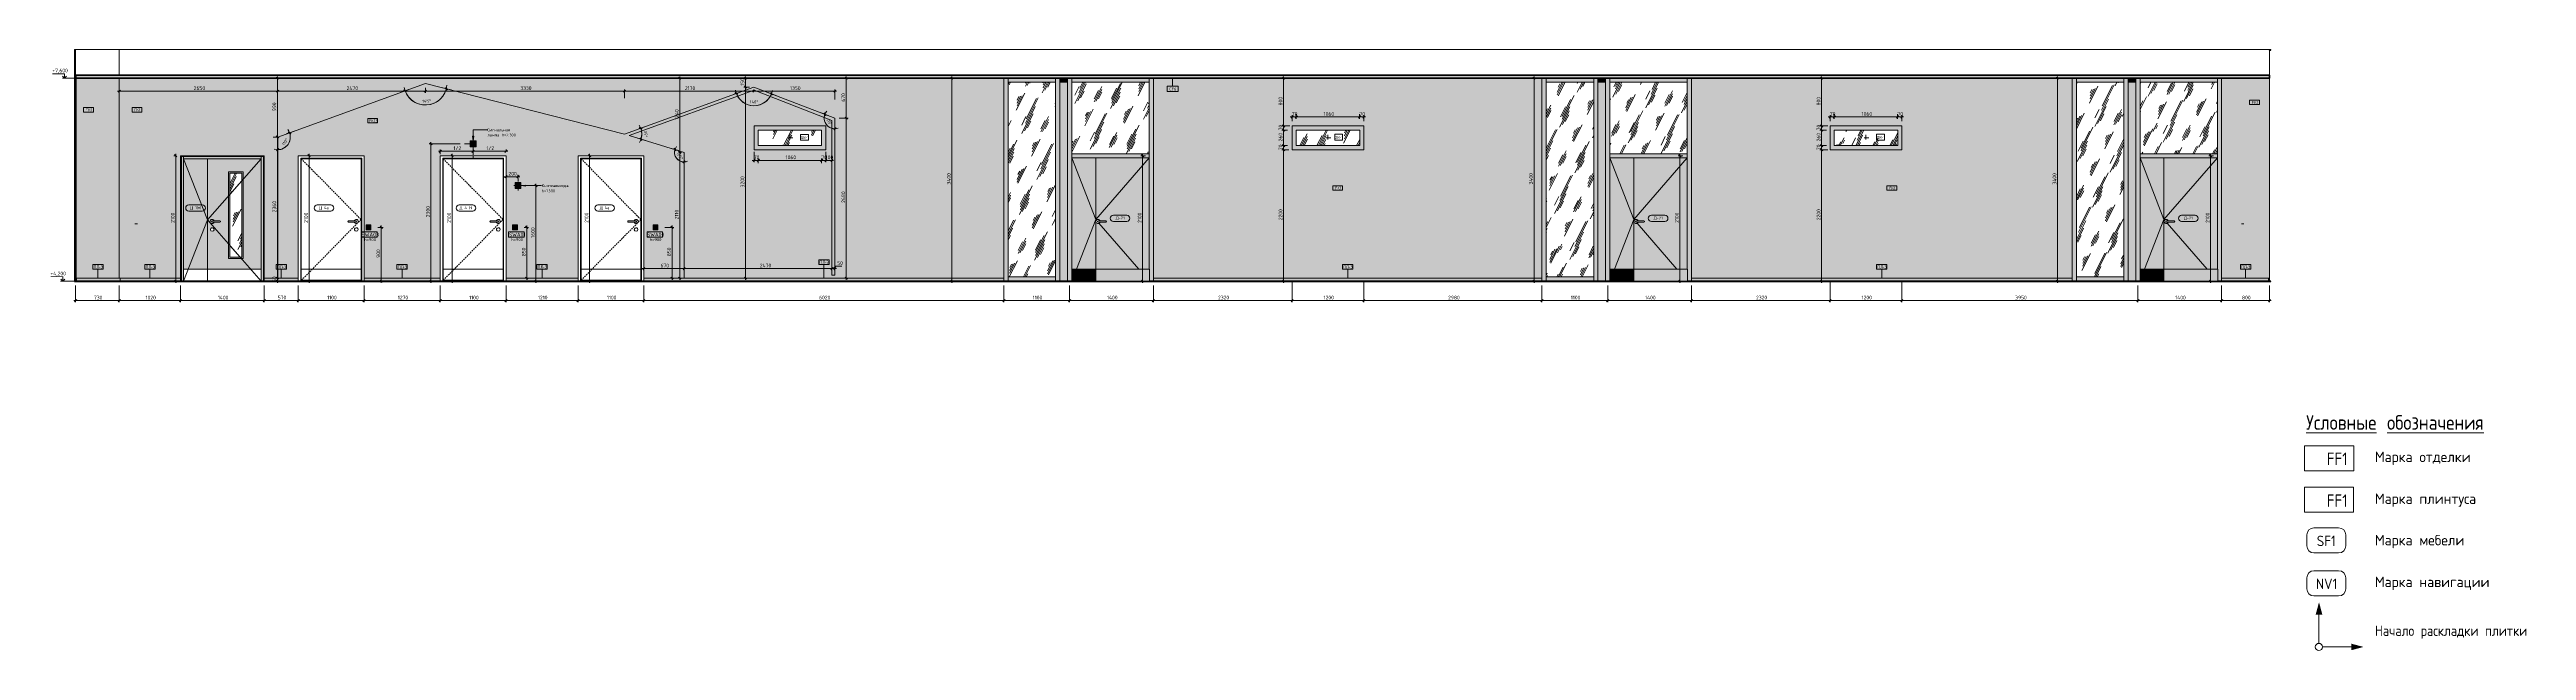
# Model space of a CAD drawing. Header units: millimetres. Extents: x 36646 to 169412, y -1987 to 12080.
# Drawn here: x 127977 to 169412, y -1987 to 8080 of the extents above; entities that cross this region are included whole.
import ezdxf

# ---------------------------------------------------------------- set-up
doc = ezdxf.new("R2010")
doc.units = ezdxf.units.MM
for name, pattern in [('200_ШТРИХ__ш1_п0_6_', [40, 25, -15]), ('ADSK_Штрих_ш2 п1', [75, 50, -25]), ('Штрих', [158.75, 79.375, -79.375])]:
    doc.linetypes.add(name, pattern=pattern)
for name, color, linetype, lineweight in [('A-ANNO-DIMS', 7, 'Continuous', 9), ('A-ANNO-DIMS-25', 7, 'Continuous', 9), ('A-CLNG-IDEN', 7, 'Continuous', 9), ('A-DETL', 7, 'Continuous', 9), ('A-DETL-1', 7, 'ADSK_Штрих_ш2 п1', 9), ('A-DOOR', 7, 'Continuous', 9), ('A-DOOR-3', 7, 'Штрих', 9), ('A-DOOR-4', 7, '200_ШТРИХ__ш1_п0_6_', 9), ('A-DOOR-FRAM-1', 7, 'Continuous', 9), ('A-DOOR-IDEN', 7, 'Continuous', 9), ('A-FLOR', 7, 'Continuous', 9), ('A-GENM', 7, 'Continuous', 9), ('A-GENM-IDEN', 7, 'Continuous', 9), ('A-GLAZ', 7, 'Continuous', 9), ('A-GLAZ-2', 7, 'Штрих', 9), ('A-GLAZ-CURT', 7, 'Continuous', 9), ('A-GLAZ-CWMG', 7, 'Continuous', 9), ('A-GLAZ-IDEN', 7, 'Continuous', 9), ('A-WALL', 7, 'Continuous', 9), ('A-WALL-IDEN', 7, 'Continuous', 9), ('A-WALL-PATT', 7, 'Continuous', 9), ('E-ELEC-FIXT-IDEN', 7, 'Continuous', 9), ('G-ANNO-DIMS', 7, 'Continuous', 9), ('G-ANNO-DIMS-1', 7, 'Continuous', 20), ('G-ANNO-TEXT', 7, 'Continuous', 9), ('I-WALL', 7, 'Continuous', 9), ('Q-SPCQ', 7, 'Continuous', 9), ('Ограждение', 7, 'Continuous', 9), ('Поручни', 7, 'Continuous', 9), ('Электрические приборы', 7, 'Continuous', 9)]:
    doc.layers.add(name, color=color, linetype=linetype, lineweight=lineweight)
for name, color, linetype, lineweight, true_color in [('A-CLNG-1', 7, 'Continuous', 9, 0x787878), ('A-CLNG-FNSH-1', 7, 'Continuous', 30, 0x3c3c3c), ('A-DETL-GENF-1', 7, 'Continuous', 9, 0xffffff), ('A-DETL-GENF-2', 1, 'Continuous', 9, 0xff0000), ('A-FLOR-1', 7, 'Continuous', 9, 0x787878), ('A-FLOR-FNSH-1', 7, 'Continuous', 30, 0x3c3c3c), ('A-WALL-3', 7, 'Continuous', 30, 0x3c3c3c), ('A-WALL-4', 7, 'Continuous', 40, 0x3c3c3c), ('A-WALL-FNSH-2', 7, 'Continuous', 30, 0x3c3c3c), ('G-ANNO-TEXT-1', 7, 'Continuous', 9, 0x3c3c3c), ('G-ANNO-TEXT-2', 7, 'Continuous', 9, 0x008000), ('G-ANNO-TEXT-3', 1, 'Continuous', 9, 0xff0000), ('I-WALL-1', 7, 'Continuous', 9, 0x787878), ('Q-SPCQ-1', 1, 'Continuous', 9, 0xff0000), ('Q-SPCQ-2', 9, 'Continuous', 9, 0x808080), ('Q-SPCQ-3', 7, 'Continuous', 9, 0x7f7f7f)]:
    doc.layers.add(name, color=color, linetype=linetype, lineweight=lineweight, true_color=true_color)
doc.styles.add('GOST Common_1', font='GOST_Common.ttf', dxfattribs={"height": 50})
doc.styles.add('GOST Common_2', font='GOST_Common.ttf', dxfattribs={"width": 0.9, "height": 50})
doc.styles.add('GOST Common_4', font='GOST_Common.ttf', dxfattribs={"height": 62.5})
doc.styles.add('GOST Common_5', font='GOST_Common.ttf', dxfattribs={"height": 175})
doc.styles.add('GOST Common_6', font='GOST_Common.ttf', dxfattribs={"width": 0.9, "height": 210})
doc.styles.add('GOST Common_7', font='GOST_Common.ttf', dxfattribs={"width": 0.9, "height": 245})
doc.styles.add('GOST Common_8', font='GOST_Common.ttf', dxfattribs={"width": 0.9, "height": 175})
doc.styles.add('ISOCPEUR_1', font='isocpeur.ttf', dxfattribs={"width": 0.9, "height": 62.5})
doc.styles.add('ISOCPEUR_2', font='isocpeur.ttf', dxfattribs={"height": 50})
doc.styles.add('ISOCPEUR_3', font='isocpeur.ttf', dxfattribs={"width": 0.9, "height": 50})
doc.styles.add('ISOCPEUR_4', font='isocpeur.ttf', dxfattribs={"width": 0.9, "height": 175})
doc.dimstyles.new('ISO-2_0_1_0K__СРЕДНИЙ_1', dxfattribs={"dimscale": 304.8, "dimtxt": 49.799059, "dimasz": 0.123031, "dimexe": 0.19685, "dimexo": 0.123031, "dimgap": 0.082021, "dimtad": 1, "dimdec": 3, "dimrnd": 0.001, "dimdsep": 46, "dimtxsty": 'ISOCPEUR_2', "dimblk1": 'OBLIQUE', "dimblk2": 'OBLIQUE', "dimsah": 1, "dimcen": 0.09, "dimdle": 0.19685, "dimadec": 0, "dimazin": 0, "dimtfac": 1, "dimtdec": 4, "dimtix": 1, "dimtmove": 0, "dimatfit": 3, "dimfxl": 1, "dimtvp": 1, "dimtolj": 1, "dimtzin": 0, "dimarcsym": 2})
doc.dimstyles.new('ISO-2_0_1_0K__СРЕДНИЙ_2', dxfattribs={"dimscale": 304.8, "dimtxt": 49.799059, "dimasz": 0.123031, "dimexe": 0.19685, "dimexo": 0.123031, "dimgap": 0.082021, "dimtad": 1, "dimdec": 3, "dimrnd": 0.001, "dimdsep": 46, "dimtxsty": 'ISOCPEUR_2', "dimblk1": 'OBLIQUE', "dimblk2": 'OBLIQUE', "dimsah": 1, "dimcen": 0.09, "dimdle": 0.19685, "dimadec": 0, "dimazin": 0, "dimtfac": 1, "dimtdec": 4, "dimtix": 1, "dimtmove": 0, "dimatfit": 3, "dimfxl": 1, "dimtvp": 1, "dimtolj": 1, "dimtzin": 0, "dimarcsym": 2})
doc.dimstyles.new('ISO-2_0_1_0K__СРЕДНИЙ_3', dxfattribs={"dimscale": 304.8, "dimtxt": 49.799059, "dimasz": 0.123031, "dimexe": 0.19685, "dimexo": 0.123031, "dimgap": 0.082021, "dimtad": 1, "dimdec": 3, "dimrnd": 0.001, "dimdsep": 46, "dimtxsty": 'ISOCPEUR_2', "dimblk1": 'OBLIQUE', "dimblk2": 'OBLIQUE', "dimsah": 1, "dimcen": 0.09, "dimdle": 0.19685, "dimadec": 0, "dimazin": 0, "dimtfac": 1, "dimtdec": 4, "dimtix": 1, "dimtmove": 0, "dimatfit": 3, "dimfxl": 1, "dimtvp": 1, "dimtolj": 1, "dimtzin": 0, "dimarcsym": 2})
doc.dimstyles.new('ISO-2_0_1_0K__СРЕДНИЙ_4', dxfattribs={"dimscale": 304.8, "dimtxt": 49.799059, "dimasz": 0.123031, "dimexe": 0.19685, "dimexo": 0.123031, "dimgap": 0.082021, "dimtad": 1, "dimdec": 3, "dimrnd": 0.001, "dimdsep": 46, "dimtxsty": 'ISOCPEUR_2', "dimblk1": 'OBLIQUE', "dimblk2": 'OBLIQUE', "dimsah": 1, "dimcen": 0.09, "dimdle": 0.19685, "dimadec": 0, "dimazin": 0, "dimtfac": 1, "dimtdec": 4, "dimtix": 1, "dimtmove": 0, "dimatfit": 3, "dimfxl": 1, "dimtvp": 1, "dimtolj": 1, "dimtzin": 0, "dimarcsym": 2})
doc.dimstyles.new('ISO-2_0_1_0K__СРЕДНИЙ_5', dxfattribs={"dimscale": 304.8, "dimtxt": 49.799059, "dimasz": 0.123031, "dimexe": 0.19685, "dimexo": 0.123031, "dimgap": 0.082021, "dimtad": 1, "dimdec": 3, "dimrnd": 0.001, "dimdsep": 46, "dimtxsty": 'ISOCPEUR_2', "dimblk1": 'OBLIQUE', "dimblk2": 'OBLIQUE', "dimsah": 1, "dimcen": 0.09, "dimdle": 0.19685, "dimadec": 0, "dimazin": 0, "dimtfac": 1, "dimtdec": 4, "dimtix": 1, "dimtmove": 0, "dimatfit": 3, "dimfxl": 1, "dimtvp": 1, "dimtolj": 1, "dimtzin": 0, "dimarcsym": 2})
doc.dimstyles.new('ISO-2_0_1_0K__СРЕДНИЙ_6', dxfattribs={"dimscale": 304.8, "dimtxt": 49.799059, "dimasz": 0.123031, "dimexe": 0.19685, "dimexo": 0.123031, "dimgap": 0.082021, "dimtad": 1, "dimdec": 3, "dimrnd": 0.001, "dimdsep": 46, "dimtxsty": 'ISOCPEUR_2', "dimblk1": 'OBLIQUE', "dimblk2": 'OBLIQUE', "dimsah": 1, "dimcen": 0.09, "dimdle": 0.19685, "dimadec": 0, "dimazin": 0, "dimtfac": 1, "dimtdec": 4, "dimtix": 1, "dimtmove": 0, "dimatfit": 3, "dimfxl": 1, "dimtvp": 1, "dimtolj": 1, "dimtzin": 0, "dimarcsym": 2})
doc.dimstyles.new('ISO-2_5_0_9К_БОЛЬШОЙ_1', dxfattribs={"dimscale": 304.8, "dimtxt": 62.248823, "dimasz": 0.123031, "dimexe": 0.098425, "dimexo": 0.246063, "dimgap": 0, "dimtad": 1, "dimdec": 0, "dimrnd": 10, "dimzin": 0, "dimdsep": 46, "dimtxsty": 'ISOCPEUR_1', "dimblk1": 'OBLIQUE', "dimblk2": 'OBLIQUE', "dimsah": 1, "dimcen": 0.09, "dimdle": 0.098425, "dimazin": 0, "dimtfac": 1, "dimtdec": 4, "dimtix": 1, "dimtmove": 1, "dimatfit": 3, "dimfxl": 1, "dimtvp": 1, "dimtolj": 1, "dimtzin": 0, "dimarcsym": 2})
doc.dimstyles.new('ISO-2_5_0_9К_БОЛЬШОЙ_2', dxfattribs={"dimscale": 304.8, "dimtxt": 62.248823, "dimasz": 0.123031, "dimexe": 0.098425, "dimexo": 0.246063, "dimgap": 0, "dimtad": 1, "dimdec": 0, "dimrnd": 10, "dimzin": 0, "dimdsep": 46, "dimtxsty": 'ISOCPEUR_1', "dimblk1": 'OBLIQUE', "dimblk2": 'OBLIQUE', "dimsah": 1, "dimcen": 0.09, "dimdle": 0.098425, "dimazin": 0, "dimtfac": 1, "dimtdec": 4, "dimtix": 1, "dimtmove": 0, "dimatfit": 3, "dimfxl": 1, "dimtvp": 1, "dimtolj": 1, "dimtzin": 0, "dimarcsym": 2})
doc.dimstyles.new('ISO-2_5_0_9К_БОЛЬШОЙ_3', dxfattribs={"dimscale": 304.8, "dimtxt": 62.248823, "dimasz": 0.123031, "dimexe": 0.098425, "dimexo": 0.246063, "dimgap": 0, "dimtad": 1, "dimdec": 0, "dimrnd": 10, "dimzin": 0, "dimdsep": 46, "dimtxsty": 'ISOCPEUR_1', "dimblk1": 'OBLIQUE', "dimblk2": 'OBLIQUE', "dimsah": 1, "dimcen": 0.09, "dimdle": 0.098425, "dimazin": 0, "dimtfac": 1, "dimtdec": 4, "dimtix": 1, "dimtmove": 2, "dimatfit": 3, "dimfxl": 1, "dimtvp": 1, "dimtolj": 1, "dimtzin": 0, "dimarcsym": 2})
pattern_1 = [(63.435, (63.5, 31.75), (-255.5833, 766.7475), [317.5, -190.5, 317.5, -190.5, -403.903]), (63.435, (63.5, 31.75), (-255.5833, 766.7475), [-1016, 127, -276.903]), (63.435, (47.6, 47.6), (-255.5833, 766.7475), [254, -317.5, 190.5, -190.5, -467.403]), (63.435, (47.6, 47.6), (-255.5833, 766.7475), [-952.5, 222.25, -245.153]), (63.435, (47.6, 95.25), (-255.5833, 766.7475), [190.5, -381, 127, -190.5, -530.903]), (63.435, (47.6, 95.25), (-255.5833, 766.7475), [-889, 285.75, -245.153]), (63.435, (95.25, 47.6), (-255.5833, 766.7475), [190.5, -381, 158.75, -6404.653]), (63.435, (142.9, 95.25), (-255.5833, 766.7475), [95.25, -476.25, 63.5, -6499.903]), (63.435, (63.5, 174.6), (-255.5833, 766.7475), [63.5, -476.25, 63.5, -254, -562.653]), (63.435, (63.5, 174.6), (-255.5833, 766.7475), [-857.25, 158.75, -403.903]), (63.435, (349.25, 127), (-255.5833, 766.7475), [317.5, -476.25, 381, -251.503]), (63.435, (349.25, 79.4), (-255.5833, 766.7475), [444.5, -317.5, 476.25, -188.003]), (63.435, (381, 95.25), (-255.5833, 766.7475), [508, -254, 381, -276.903]), (63.435, (428.6, 142.9), (-255.5833, 766.7475), [317.5, -444.5, 254, -403.903]), (63.435, (381, 238.1), (-255.5833, 766.7475), [158.75, -635, 190.5, -435.653]), (63.435, (476.25, 190.5), (-255.5833, 766.7475), [127, -635, 127, -530.903])]

msp = doc.modelspace()

# ---------------------------------------------------------------- texts
at = {"layer": 'A-CLNG-IDEN', "insert": (146706.9918, 7442.2607), "char_height": 50, "width": 132.278437, "attachment_point": 1, "style": 'GOST Common_1'}
msp.add_mtext('CF6', dxfattribs=at)
at = {"layer": 'A-DOOR-IDEN', "char_height": 50, "attachment_point": 1, "style": 'GOST Common_1'}
for s, insert, width in [('\\fGOST Common|b0|i0|c204|p34|;Д', (130327.1379, 5455.4254), 56.118125), ('-1(', (130373.44, 5455.4254), 98.206719), ('\\fGOST Common|b0|i0|c204|p34|;п', (130454.4686, 5455.4254), 44.092812), ('\\fGOST Common|b0|i0|c204|p34|;)', (130490.8488, 5455.4254), 24.050625), ('\\fGOST Common|b0|i0|c204|p34|;Д', (132484.9864, 5455.4254), 56.118125), ('-4', (132531.2885, 5455.4254), 94.198281), ('\\fGOST Common|b0|i0|c204|p34|;а', (132609.0098, 5455.4254), 50.105469), ('\\fGOST Common|b0|i0|c204|p34|;Д', (134833.0058, 5455.4254), 56.118125), ('-4 (', (134879.3079, 5455.4254), 140.295312), ('\\fGOST Common|b0|i0|c204|p34|;п', (134995.0631, 5455.4254), 44.092812), ('\\fGOST Common|b0|i0|c204|p34|;)', (135031.4433, 5455.4254), 24.050625), ('\\fGOST Common|b0|i0|c204|p34|;Д', (137180.0644, 5455.4254), 56.118125), ('-4', (137226.3665, 5455.4254), 94.198281), ('\\fGOST Common|b0|i0|c204|p34|;а', (137304.0878, 5455.4254), 50.105469), ('\\fGOST Common|b0|i0|c204|p34|;Д', (145812.3828, 5282.808), 56.118125), ('-21', (145858.6849, 5282.808), 118.248906), ('\\fGOST Common|b0|i0|c204|p34|;Д', (154813.3827, 5282.808), 56.118125), ('-21', (154859.6848, 5282.808), 118.248906), ('\\fGOST Common|b0|i0|c204|p34|;Д', (163682.3829, 5282.808), 56.118125), ('-21', (163728.685, 5282.808), 118.248906)]:
    msp.add_mtext(s, dxfattribs=dict(at, insert=insert, width=width))
at = {"layer": 'A-GENM-IDEN', "char_height": 50, "attachment_point": 1, "style": 'GOST Common_1'}
for s, insert, width in [('ПЛ', (128711.7956, 4462.8485), 98.206719), ('-3', (128792.8243, 4462.8485), 86.181406), ('ПЛ', (129581.2956, 4462.8485), 98.206719), ('-3', (129662.3243, 4462.8485), 86.181406), ('ПЛ', (131778.2956, 4462.8485), 98.206719), ('-3', (131859.3243, 4462.8485), 86.181406), ('ПЛ', (133800.5554, 4462.8485), 98.206719), ('-3', (133881.584, 4462.8485), 86.181406), ('ПЛ', (136140.5554, 4462.8485), 98.206719), ('-3', (136221.584, 4462.8485), 86.181406), ('ПЛ', (140855.2957, 4540.7182), 98.206719), ('-3', (140936.3243, 4540.7182), 86.181406), ('ПЛ', (149617.7956, 4462.8485), 98.206719), ('-3', (149698.8243, 4462.8485), 86.181406), ('ПЛ', (158552.7957, 4462.8485), 98.206719), ('-3', (158633.8243, 4462.8485), 86.181406), ('ПЛ', (164637.2957, 4462.8485), 98.206719), ('-3', (164718.3244, 4462.8485), 86.181406)]:
    msp.add_mtext(s, dxfattribs=dict(at, insert=insert, width=width))
at = {"layer": 'A-GLAZ-IDEN', "char_height": 50, "attachment_point": 1, "style": 'ISOCPEUR_3'}
for s, insert, width in [('ОК', (140541.6875, 6630.463), 90.189844), ('-1', (140616.1015, 6630.463), 66.740484), ('ОК', (149475.2471, 6632.1135), 90.189844), ('-1', (149549.6611, 6632.1135), 66.740484), ('ОК', (158541.1971, 6632.1135), 90.189844), ('-1', (158615.6112, 6632.1135), 66.740484)]:
    msp.add_mtext(s, dxfattribs=dict(at, insert=insert, width=width))
at = {"layer": 'A-WALL-IDEN', "char_height": 50, "attachment_point": 1, "style": 'GOST Common_2'}
for s, insert, width in [('FK1', (128584.1337, 7094.3301), 111.835406), ('FK1', (129393.4169, 7094.3301), 111.835406), ('FK1', (164817.6036, 7218.1331), 111.835406), ('FK13', (133320.2005, 6911.0614), 149.715141), ('FK1', (149479.6919, 5783.3437), 111.835406), ('FK1', (158751.4665, 5783.3437), 111.835406)]:
    msp.add_mtext(s, dxfattribs=dict(at, insert=insert, width=width))
at = {"layer": 'E-ELEC-FIXT-IDEN', "attachment_point": 1}
for s, insert, char_height, width, style in [('SWA03', (133195.7234, 5010.643), 62.5, 320.675, 'GOST Common_4'), ('SWA01', (135662.2024, 5010.643), 62.5, 304.64125, 'GOST Common_4'), ('SWA03', (137971.7548, 5010.643), 62.5, 320.675, 'GOST Common_4'), ('h=900', (133241.0046, 4920.4058), 50, 220.464062, 'GOST Common_1'), ('h=900', (135700.8587, 4920.4058), 50, 220.464062, 'GOST Common_1'), ('h=900', (138017.036, 4920.4058), 50, 220.464062, 'GOST Common_1')]:
    msp.add_mtext(s, dxfattribs=dict(at, insert=insert, char_height=char_height, width=width, style=style))
at = {"layer": 'G-ANNO-TEXT', "attachment_point": 1}
for s, insert, char_height, width, style in [('\\LУсловные', (165727.3173, 1955.6425), 245, 1550.543794, 'GOST Common_7'), ('\\L\\fGOST Common|b0|i0|c204|p34|;\\W.9;\\L ', (167006.6438, 1955.6425), 245, 90.911362, 'GOST Common_7'), ('\\Lобозначения', (167081.6532, 1955.6425), 245, 2111.163863, 'GOST Common_7'), ('Начало', (166876.0165, -1567.5579), 175, 863.657944, 'GOST Common_8'), ('\\fGOST Common|b0|i0|c204|p34|;\\W.9; ', (167588.6056, -1567.5579), 175, 65.658206, 'GOST Common_8'), ('раскладки', (167642.779, -1567.5579), 175, 1237.404656, 'GOST Common_8'), ('\\fGOST Common|b0|i0|c204|p34|;\\W.9; ', (168663.74, -1567.5579), 175, 65.658206, 'GOST Common_8'), ('плитки', (168717.9134, -1567.5579), 175, 853.556681, 'GOST Common_8')]:
    msp.add_mtext(s, dxfattribs=dict(at, insert=insert, char_height=char_height, width=width, style=style))
at = {"layer": 'G-ANNO-TEXT-1', "attachment_point": 1}
for s, insert, char_height, width, style in [('лампа', (135301.8733, 6673.2748), 50, 212.848031, 'GOST Common_2'), ('Сигнальная', (135301.8733, 6759.2644), 50, 404.0505, 'GOST Common_2'), ('  h=2.300', (135477.4905, 6673.2748), 50, 292.215094, 'GOST Common_2'), ('\\fGOST Common|b0|i0|c204|p34|;\\W.9; ', (135635.2483, 6759.2644), 50, 19.841766, 'GOST Common_2'), ('Кнопка', (136209.4198, 5825.0959), 50, 248.923969, 'GOST Common_2'), ('\\fGOST Common|b0|i0|c204|p34|;\\W.9; ', (136414.8027, 5825.0959), 50, 19.841766, 'GOST Common_2'), ('выхода', (136431.1737, 5825.0959), 50, 248.923969, 'GOST Common_2'), ('h=1.600', (136209.4198, 5739.1064), 50, 241.708781, 'GOST Common_2'), ('   FF1   ', (165727.3173, 1327.3113), 210, 929.31615, 'GOST Common_6'), ('Марка', (166876.0165, 1343.2436), 175, 830.54825, 'GOST Common_5'), ('\\fGOST Common|b0|i0|c204|p34|; ', (167561.2874, 1343.2436), 175, 72.953562, 'GOST Common_5'), ('отделки', (167621.4801, 1343.2436), 175, 1099.91525, 'GOST Common_5'), ('Марка', (166876.0165, 643.2436), 175, 830.54825, 'GOST Common_5'), ('\\fGOST Common|b0|i0|c204|p34|; ', (167561.2874, 643.2436), 175, 72.953562, 'GOST Common_5'), ('плинтуса', (167621.4801, 643.2436), 175, 1245.822375, 'GOST Common_5'), ('Марка', (166876.0165, -50.9475), 175, 830.54825, 'GOST Common_5'), ('\\fGOST Common|b0|i0|c204|p34|; ', (167561.2874, -50.9475), 175, 72.953562, 'GOST Common_5'), ('мебели', (167621.4801, -50.9475), 175, 925.949063, 'GOST Common_5'), ('Марка', (166876.0165, -750.9475), 175, 830.54825, 'GOST Common_5'), ('\\fGOST Common|b0|i0|c204|p34|; ', (167561.2874, -750.9475), 175, 72.953562, 'GOST Common_5'), ('навигации', (167621.4801, -750.9475), 175, 1414.17675, 'GOST Common_5')]:
    msp.add_mtext(s, dxfattribs=dict(at, insert=insert, char_height=char_height, width=width, style=style))
at = {"layer": 'G-ANNO-TEXT-2', "char_height": 175, "attachment_point": 1, "style": 'ISOCPEUR_4'}
for s, insert, width in [('SF1', (165904.7283, -63.7492), 383.847975), ('NV1', (165890.8509, -781.9683), 419.202394)]:
    msp.add_mtext(s, dxfattribs=dict(at, insert=insert, width=width))
at = {"layer": 'G-ANNO-TEXT-3', "insert": (165727.3173, 627.3113), "char_height": 210, "width": 929.31615, "attachment_point": 1, "style": 'GOST Common_6'}
msp.add_mtext('   FF1   ', dxfattribs=at)

# ---------------------------------------------------------------- blocks, each defined once
blk = doc.blocks.new('110_Дверь_СКБ_1Ст_Внутренняя1 - Д-4_1 1100x2100h_ОО_туалет для мальч_ и дев_-32102845-Развертка 2_30-4')
at = {"layer": 'A-DOOR'}
for p, q in [((-70685, 6250), (-71685, 6250)), ((-71685, 4400), (-71685, 6250)), ((-70685, 6250), (-70685, 4400)), ((-70895, 5210), (-70765, 5210)), ((-70765, 5190), (-70895, 5190)), ((-70765, 5210), (-70799, 5210)), ((-70799, 5190), (-70765, 5190)), ((-70685, 4400), (-71685, 4400)), ((-71685, 4400), (-71685, 4214)), ((-71685, 4214), (-70685, 4214)), ((-70685, 4214), (-70685, 4400))]:
    blk.add_line(p, q, dxfattribs=at)
for centre, radius, start, end in [((-70895, 5200), 10, 90, 270), ((-70765, 5200), 35, 0, 163.3985), ((-70765, 5200), 35, 196.6015, 0), ((-70765, 5065), 30, 0, 188.1699), ((-70765, 5065), 30, 188.1699, 0), ((-70765, 5200), 10, 270, 90), ((-70765, 5200), 10, 270, 90)]:
    blk.add_arc(centre, radius, start, end, dxfattribs=at)
at = {"layer": 'A-DOOR-3'}
for p, q in [((-70635, 6300), (-71735, 6300)), ((-71735, 4202), (-71735, 6300)), ((-70635, 6300), (-71735, 6300)), ((-71735, 4202), (-71735, 6300)), ((-70635, 4200), (-70635, 6300)), ((-70635, 4200), (-70635, 6300))]:
    blk.add_line(p, q, dxfattribs=at)
at = {"layer": 'A-DOOR-4'}
for p, q in [((-71686, 6250), (-70685, 5232)), ((-70742, 5174), (-71685, 4214)), ((-70685, 5232), (-70738, 5178))]:
    blk.add_line(p, q, dxfattribs=at)
at = {"layer": 'A-DOOR-FRAM-1'}
for p, q in [((-71695, 4206), (-71695, 6260)), ((-71695, 6260), (-70675, 6260)), ((-71685, 6250), (-71685, 6260)), ((-71685, 6260), (-71685, 4400)), ((-70685, 6250), (-71685, 6250)), ((-70685, 6260), (-70685, 6250)), ((-70685, 6260), (-70685, 4400)), ((-70675, 6260), (-70675, 4206)), ((-71685, 4214), (-71695, 4214)), ((-71685, 4214), (-71685, 4206)), ((-70685, 4214), (-70685, 4206)), ((-70675, 4214), (-70685, 4214))]:
    blk.add_line(p, q, dxfattribs=at)
blk = doc.blocks.new('110_Дверь_СКБ_1Ст_Внутренняя1 - Д-4_1 1100x2100h_ОО_туалет для мальч_ и дев_-V6-Развертка 2_30-4')
at = {"layer": 'A-DOOR'}
for p, q in [((-66005, 6250), (-67005, 6250)), ((-67005, 4400), (-67005, 6250)), ((-66005, 6250), (-66005, 4400)), ((-66215, 5210), (-66085, 5210)), ((-66085, 5190), (-66215, 5190)), ((-66085, 5210), (-66119, 5210)), ((-66119, 5190), (-66085, 5190)), ((-66005, 4400), (-67005, 4400)), ((-67005, 4400), (-67005, 4214)), ((-67005, 4214), (-66005, 4214)), ((-66005, 4214), (-66005, 4400))]:
    blk.add_line(p, q, dxfattribs=at)
for centre, radius, start, end in [((-66215, 5200), 10, 90, 270), ((-66085, 5200), 35, 0, 163.3985), ((-66085, 5200), 35, 196.6015, 0), ((-66085, 5065), 30, 0, 188.1699), ((-66085, 5065), 30, 188.1699, 0), ((-66085, 5200), 10, 270, 90), ((-66085, 5200), 10, 270, 90)]:
    blk.add_arc(centre, radius, start, end, dxfattribs=at)
at = {"layer": 'A-DOOR-3'}
for p, q in [((-65955, 6300), (-67055, 6300)), ((-67055, 4202), (-67055, 6300)), ((-65955, 6300), (-67055, 6300)), ((-67055, 4202), (-67055, 6300)), ((-65955, 4200), (-65955, 6300)), ((-65955, 4200), (-65955, 6300))]:
    blk.add_line(p, q, dxfattribs=at)
at = {"layer": 'A-DOOR-4'}
for p, q in [((-67006, 6250), (-66005, 5232)), ((-66062, 5174), (-67005, 4214)), ((-66005, 5232), (-66058, 5178))]:
    blk.add_line(p, q, dxfattribs=at)
at = {"layer": 'A-DOOR-FRAM-1'}
for p, q in [((-67015, 4206), (-67015, 6260)), ((-67015, 6260), (-65995, 6260)), ((-67005, 6250), (-67005, 6260)), ((-67005, 6260), (-67005, 4400)), ((-66005, 6250), (-67005, 6250)), ((-66005, 6260), (-66005, 6250)), ((-66005, 6260), (-66005, 4400)), ((-65995, 6260), (-65995, 4206)), ((-67005, 4214), (-67015, 4214)), ((-67005, 4214), (-67005, 4206)), ((-66005, 4214), (-66005, 4206)), ((-65995, 4214), (-66005, 4214))]:
    blk.add_line(p, q, dxfattribs=at)
blk = doc.blocks.new('110_Дверь_СКБ_1Ст_Внутренняя1 - Д-4 1100x2100h_су мгн-31586709-Развертка 2_30-4')
at = {"layer": 'A-DOOR'}
for p, q in [((-68310, 6250), (-69310, 6250)), ((-69310, 4400), (-69310, 6250)), ((-68310, 6250), (-68310, 4400)), ((-68520, 5210), (-68390, 5210)), ((-68390, 5190), (-68520, 5190)), ((-68390, 5210), (-68424, 5210)), ((-68424, 5190), (-68390, 5190)), ((-68310, 4400), (-69310, 4400)), ((-69310, 4400), (-69310, 4214)), ((-69310, 4214), (-68310, 4214)), ((-68310, 4214), (-68310, 4400))]:
    blk.add_line(p, q, dxfattribs=at)
for centre, radius, start, end in [((-68520, 5200), 10, 90, 270), ((-68390, 5200), 35, 0, 163.3985), ((-68390, 5200), 35, 196.6015, 0), ((-68390, 5065), 30, 0, 188.1699), ((-68390, 5065), 30, 188.1699, 0), ((-68390, 5200), 10, 270, 90), ((-68390, 5200), 10, 270, 90)]:
    blk.add_arc(centre, radius, start, end, dxfattribs=at)
at = {"layer": 'A-DOOR-3'}
for p, q in [((-68260, 6300), (-69360, 6300)), ((-69360, 4202), (-69360, 6300)), ((-68260, 6300), (-69360, 6300)), ((-69360, 4202), (-69360, 6300)), ((-68260, 4200), (-68260, 6300)), ((-68260, 4200), (-68260, 6300))]:
    blk.add_line(p, q, dxfattribs=at)
at = {"layer": 'A-DOOR-4'}
for p, q in [((-69312, 6250), (-68310, 5232)), ((-68368, 5174), (-69310, 4214)), ((-68310, 5232), (-68364, 5178))]:
    blk.add_line(p, q, dxfattribs=at)
at = {"layer": 'A-DOOR-FRAM-1'}
for p, q in [((-69320, 4206), (-69320, 6260)), ((-69320, 6260), (-68300, 6260)), ((-69310, 6250), (-69310, 6260)), ((-69310, 6260), (-69310, 4400)), ((-68310, 6250), (-69310, 6250)), ((-68310, 6260), (-68310, 6250)), ((-68310, 6260), (-68310, 4400)), ((-68300, 6260), (-68300, 4206)), ((-69310, 4214), (-69320, 4214)), ((-69310, 4214), (-69310, 4206)), ((-68310, 4214), (-68310, 4206)), ((-68300, 4214), (-68310, 4214))]:
    blk.add_line(p, q, dxfattribs=at)
blk = doc.blocks.new('110_Дверь_СКБ_2Ст - Д-1 Лестничная клетка EIS60-24319353-Развертка 2_30-4')
at = {"layer": 'A-DOOR'}
blk.add_hatch(color=256, dxfattribs=at).paths.add_polyline_path([(-73614, 4400), (-73255, 4400), (-73255, 6250), (-73655, 6250), (-73655, 4400)])
h = blk.add_hatch(color=256, dxfattribs=at)
h.paths.add_polyline_path([(-73255, 4400), (-72355, 4400), (-72355, 6250), (-73255, 6250), (-73255, 4680)])
h.paths.add_polyline_path([(-72680, 4600), (-72880, 4600), (-72880, 6010), (-72680, 6010), (-72680, 4680)])
h.paths.add_polyline_path([(-73177, 5035), (-73184, 5037), (-73191, 5040), (-73197, 5045), (-73201, 5051), (-73204, 5058), (-73205, 5065), (-73204, 5072), (-73201, 5080), (-73197, 5086), (-73191, 5090), (-73184, 5094), (-73177, 5095), (-73169, 5094), (-73162, 5092), (-73156, 5088), (-73151, 5082), (-73147, 5076), (-73145, 5068), (-73145, 5061), (-73147, 5054), (-73151, 5047), (-73156, 5042), (-73163, 5038), (-73170, 5035)])
h.paths.add_polyline_path([(-73176, 5165), (-73184, 5166), (-73193, 5170), (-73200, 5175), (-73205, 5183), (-73209, 5191), (-73210, 5200), (-73209, 5209), (-73205, 5217), (-73200, 5225), (-73193, 5230), (-73184, 5234), (-73175, 5235), (-73167, 5234), (-73158, 5231), (-73151, 5225), (-73145, 5218), (-73141, 5210), (-73045, 5210), (-73042, 5210), (-73040, 5209), (-73038, 5207), (-73036, 5205), (-73035, 5203), (-73035, 5200), (-73035, 5197), (-73036, 5195), (-73038, 5193), (-73040, 5191), (-73042, 5190), (-73045, 5190), (-73141, 5190), (-73145, 5182), (-73151, 5175), (-73158, 5169), (-73167, 5166), (-73175, 5165)])
h = blk.add_hatch(dxfattribs=at)
h.set_pattern_fill('FP_29', color=256, style=0, pattern_type=2)
h.set_pattern_definition(pattern_1)
h.paths.add_polyline_path([(-72880, 4600), (-72680, 4600), (-72680, 6010), (-72880, 6010), (-72880, 4680)])
at = {"layer": 'A-DOOR-FRAM-1'}
for points in [[(-73705, 4200), (-73690, 4200), (-73690, 6285), (-72320, 6285), (-72320, 4202), (-72318, 4202), (-72318, 4200), (-72305, 4200), (-72305, 6300), (-73705, 6300), (-73705, 4210)], [(-73688, 4200), (-73688, 4202), (-73655, 4202), (-73655, 6285), (-73690, 6285), (-73690, 4200)], [(-73655, 6250), (-72355, 6250), (-72355, 6285), (-73655, 6285)], [(-72323, 4202), (-72320, 4202), (-72320, 6285), (-72355, 6285), (-72355, 4202)]]:
    blk.add_hatch(color=256, dxfattribs=at).paths.add_polyline_path(points)
at = {"layer": 'A-DOOR'}
for p, q in [((-73255, 4400), (-73255, 6250)), ((-73255, 4400), (-73255, 6250)), ((-72900, 6030), (-72660, 6030)), ((-72900, 6030), (-72900, 4580)), ((-72880, 4600), (-72880, 6010)), ((-72880, 6010), (-72680, 6010)), ((-72680, 5879), (-72880, 5651)), ((-72680, 6010), (-72680, 4600)), ((-72660, 6030), (-72660, 4580)), ((-73045, 5210), (-73175, 5210)), ((-73175, 5210), (-73141, 5210)), ((-73175, 5190), (-73045, 5190)), ((-73141, 5190), (-73175, 5190)), ((-72900, 4580), (-72660, 4580)), ((-72880, 4798), (-72706, 4600)), ((-72680, 4600), (-72880, 4600)), ((-73255, 4400), (-73655, 4400)), ((-73255, 4400), (-72355, 4400)), ((-73255, 4202), (-73255, 4400)), ((-73255, 4202), (-73255, 4400))]:
    blk.add_line(p, q, dxfattribs=at)
for centre, radius, start, end in [((-73175, 5200), 35, 16.6015, 180), ((-73175, 5200), 35, 180, 343.3985), ((-73175, 5065), 30, 351.8301, 180), ((-73175, 5065), 30, 180, 351.8301), ((-73175, 5200), 10, 90, 270), ((-73175, 5200), 10, 90, 270), ((-73045, 5200), 10, 270, 90)]:
    blk.add_arc(centre, radius, start, end, dxfattribs=at)
at = {"layer": 'A-DOOR-FRAM-1'}
for p, q in [((-73690, 4200), (-73690, 6285)), ((-73690, 6285), (-72320, 6285)), ((-73655, 6250), (-73655, 6285)), ((-73655, 6285), (-73655, 4202)), ((-73655, 6250), (-72355, 6250)), ((-72355, 6285), (-72355, 6250)), ((-72355, 6285), (-72355, 4202)), ((-72320, 6285), (-72320, 4202))]:
    blk.add_line(p, q, dxfattribs=at)
blk = doc.blocks.new('120_Окно_СКБ_1Ст - 120_Окно_СКБ_1Ст 400х1200 EI30-24228621-Развертка 2_30-4')
at = {"layer": 'A-GLAZ'}
h = blk.add_hatch(color=256, dxfattribs=at)
h.paths.add_polyline_path([(-45379, 6400), (-44910, 6400), (-44910, 6800), (-46110, 6800), (-46110, 6400), (-45411, 6400)])
h.paths.add_polyline_path([(-46040, 6470), (-46040, 6730), (-44980, 6730), (-44980, 6470), (-45957, 6470)])
h = blk.add_hatch(dxfattribs=at)
h.set_pattern_fill('FP_29', color=256, style=0, pattern_type=2)
h.set_pattern_definition(pattern_1)
h.paths.add_polyline_path([(-45297, 6470), (-44980, 6470), (-44980, 6730), (-46040, 6730), (-46040, 6470), (-45411, 6470)])
for p, q in [((-46110, 6800), (-46110, 6400)), ((-44910, 6800), (-46110, 6800)), ((-46040, 6730), (-46040, 6470)), ((-46040, 6730), (-44980, 6730)), ((-44980, 6470), (-44980, 6730)), ((-44910, 6400), (-44910, 6800)), ((-46110, 6400), (-44910, 6400)), ((-46040, 6470), (-44980, 6470))]:
    blk.add_line(p, q, dxfattribs=at)
at = {"layer": 'A-GLAZ-2'}
for p, q in [((-45510, 6650), (-45510, 6550)), ((-45460, 6600), (-45560, 6600))]:
    blk.add_line(p, q, dxfattribs=at)
blk = doc.blocks.new('120_Окно_СКБ_1Ст - 120_Окно_СКБ_1Ст 400х1200 EI30-V7-Развертка 2_30-4')
at = {"layer": 'A-GLAZ'}
h = blk.add_hatch(color=256, dxfattribs=at)
h.paths.add_polyline_path([(-55040, 6400), (-53910, 6400), (-53910, 6800), (-55110, 6800), (-55110, 6400), (-55080, 6400)])
h.paths.add_polyline_path([(-54814, 6470), (-55040, 6470), (-55040, 6730), (-53980, 6730), (-53980, 6470), (-54780, 6470)])
h = blk.add_hatch(dxfattribs=at)
h.set_pattern_fill('FP_29', color=256, style=0, pattern_type=2)
h.set_pattern_definition(pattern_1)
h.paths.add_polyline_path([(-54814, 6470), (-53980, 6470), (-53980, 6730), (-55040, 6730), (-55040, 6470)])
for p, q in [((-55110, 6800), (-55110, 6400)), ((-53910, 6800), (-55110, 6800)), ((-55040, 6730), (-55040, 6470)), ((-55040, 6730), (-53980, 6730)), ((-53980, 6470), (-53980, 6730)), ((-53910, 6400), (-53910, 6800)), ((-55110, 6400), (-53910, 6400)), ((-55040, 6470), (-53980, 6470))]:
    blk.add_line(p, q, dxfattribs=at)
at = {"layer": 'A-GLAZ-2'}
for p, q in [((-54510, 6650), (-54510, 6550)), ((-54460, 6600), (-54560, 6600))]:
    blk.add_line(p, q, dxfattribs=at)
blk = doc.blocks.new('120_Окно_СКБ_1Ст - 120_Окно_СКБ_1Ст 400х1200 EI30-V8-Развертка 2_30-4')
at = {"layer": 'A-GLAZ'}
h = blk.add_hatch(color=256, dxfattribs=at)
h.paths.add_polyline_path([(-63411, 6400), (-62910, 6400), (-62910, 6800), (-64110, 6800), (-64110, 6400), (-63710, 6400)])
h.paths.add_polyline_path([(-62980, 6470), (-64040, 6470), (-64040, 6730), (-62980, 6730), (-62980, 6506)])
h = blk.add_hatch(dxfattribs=at)
h.set_pattern_fill('FP_29', color=256, style=0, pattern_type=2)
h.set_pattern_definition(pattern_1)
h.paths.add_polyline_path([(-63291, 6470), (-62980, 6470), (-62980, 6730), (-64040, 6730), (-64040, 6470), (-63411, 6470)])
for p, q in [((-64110, 6800), (-64110, 6400)), ((-62910, 6800), (-64110, 6800)), ((-64040, 6730), (-64040, 6470)), ((-64040, 6730), (-62980, 6730)), ((-62980, 6470), (-62980, 6730)), ((-62910, 6400), (-62910, 6800)), ((-64110, 6400), (-62910, 6400)), ((-64040, 6470), (-62980, 6470))]:
    blk.add_line(p, q, dxfattribs=at)
at = {"layer": 'A-GLAZ-2'}
for p, q in [((-63510, 6650), (-63510, 6550)), ((-63460, 6600), (-63560, 6600))]:
    blk.add_line(p, q, dxfattribs=at)
blk = doc.blocks.new('Плинтус - Плинтус темный _ст_школа_-32862110-Развертка 2_30-4')
at = {"layer": 'A-GENM'}
blk.add_hatch(color=256, dxfattribs=at).paths.add_polyline_path([(-39343, 4200), (-39343, 4202), (-38776, 4202), (-38776, 4250), (-39561, 4250), (-39561, 4202), (-39528, 4202), (-39528, 4200)])
for p, q in [((-39561, 4250), (-38776, 4250)), ((-39561, 4202), (-39561, 4250))]:
    blk.add_line(p, q, dxfattribs=at)
blk = doc.blocks.new('Плинтус - Плинтус темный _ст_школа_-32862125-Развертка 2_30-4')
at = {"layer": 'A-GENM'}
for p, q in [((-75444, 4250), (-75459, 4250)), ((-75459, 4250), (-75459, 4200)), ((-75459, 4200), (-75444, 4200)), ((-75444, 4200), (-75444, 4250))]:
    blk.add_line(p, q, dxfattribs=at)
blk = doc.blocks.new('Плинтус - Плинтус темный _ст_школа_-32862126-Развертка 2_30-4')
at = {"layer": 'A-GENM'}
blk.add_hatch(color=256, dxfattribs=at).paths.add_polyline_path([(-74730, 4200), (-74714, 4200), (-74714, 4250), (-75444, 4250), (-75444, 4200), (-74750, 4200)])
for p in [(-75444, 4250), (-74714, 4200)]:
    blk.add_line(p, (-74714, 4250), dxfattribs=at)
blk = doc.blocks.new('Плинтус - Плинтус темный _ст_школа_-32862127-Развертка 2_30-4')
at = {"layer": 'A-GENM'}
blk.add_line((-74714, 4250), (-74714, 4200), dxfattribs=at)
blk = doc.blocks.new('Плинтус - Плинтус темный _ст_школа_-32862128-Развертка 2_30-4')
at = {"layer": 'A-GENM'}
blk.add_hatch(color=256, dxfattribs=at).paths.add_polyline_path([(-74045, 4200), (-73705, 4200), (-73705, 4250), (-74714, 4250), (-74714, 4200), (-74332, 4200)])
for p, q in [((-74714, 4250), (-73705, 4250)), ((-73705, 4250), (-73705, 4200))]:
    blk.add_line(p, q, dxfattribs=at)
blk = doc.blocks.new('Плинтус - Плинтус темный _ст_школа_-32862129-Развертка 2_30-4')
at = {"layer": 'A-GENM'}
blk.add_hatch(color=256, dxfattribs=at).paths.add_polyline_path([(-72100, 4200), (-71745, 4200), (-71745, 4202), (-71735, 4202), (-71735, 4250), (-72305, 4250), (-72305, 4200)])
for p, q in [((-72305, 4250), (-71735, 4250)), ((-72305, 4200), (-72305, 4250)), ((-71735, 4250), (-71735, 4202))]:
    blk.add_line(p, q, dxfattribs=at)
blk = doc.blocks.new('Плинтус - Плинтус темный _ст_школа_-32862130-Развертка 2_30-4')
at = {"layer": 'A-GENM'}
blk.add_hatch(color=256, dxfattribs=at).paths.add_polyline_path([(-70026, 4200), (-69365, 4200), (-69365, 4202), (-69360, 4202), (-69360, 4250), (-70635, 4250), (-70635, 4200), (-70313, 4200)])
for p, q in [((-70635, 4250), (-69360, 4250)), ((-70635, 4200), (-70635, 4250)), ((-69360, 4250), (-69360, 4202))]:
    blk.add_line(p, q, dxfattribs=at)
blk = doc.blocks.new('Плинтус - Плинтус темный _ст_школа_-32862131-Развертка 2_30-4')
at = {"layer": 'A-GENM'}
blk.add_hatch(color=256, dxfattribs=at).paths.add_polyline_path([(-67443, 4200), (-67060, 4200), (-67060, 4202), (-67055, 4202), (-67055, 4250), (-68260, 4250), (-68260, 4200), (-67730, 4200)])
for p, q in [((-68260, 4250), (-67055, 4250)), ((-68260, 4200), (-68260, 4250)), ((-67055, 4250), (-67055, 4202))]:
    blk.add_line(p, q, dxfattribs=at)
blk = doc.blocks.new('Плинтус - Плинтус темный _ст_школа_-33089344-Развертка 2_30-4')
at = {"layer": 'A-GENM'}
blk.add_hatch(color=256, dxfattribs=at).paths.add_polyline_path([(-59931, 4200), (-59931, 4250), (-65955, 4250), (-65955, 4200), (-59944, 4200)])
for p, q in [((-65955, 4250), (-59931, 4250)), ((-65955, 4200), (-65955, 4250)), ((-59931, 4250), (-59931, 4200))]:
    blk.add_line(p, q, dxfattribs=at)
blk = doc.blocks.new('Плинтус - Плинтус темный _ст_школа_-32862133-Развертка 2_30-4')
at = {"layer": 'A-GENM'}
blk.add_hatch(color=256, dxfattribs=at).paths.add_polyline_path([(-50930, 4200), (-50930, 4250), (-57431, 4250), (-57431, 4202), (-57388, 4202), (-57388, 4200), (-50939, 4200)])
for p, q in [((-57431, 4250), (-50930, 4250)), ((-57431, 4202), (-57431, 4250)), ((-50930, 4250), (-50930, 4200))]:
    blk.add_line(p, q, dxfattribs=at)
blk = doc.blocks.new('Плинтус - Плинтус темный _ст_школа_-32862134-Развертка 2_30-4')
at = {"layer": 'A-GENM'}
blk.add_hatch(color=256, dxfattribs=at).paths.add_polyline_path([(-42061, 4200), (-42061, 4250), (-48430, 4250), (-48430, 4202), (-48418, 4202), (-48418, 4200), (-42184, 4200)])
for p, q in [((-48430, 4250), (-42061, 4250)), ((-48430, 4202), (-48430, 4250)), ((-42061, 4250), (-42061, 4200))]:
    blk.add_line(p, q, dxfattribs=at)
blk = doc.blocks.new('Плинтус - Плинтус темный _ст_школа_-32862317-Развертка 2_30-4')
at = {"layer": 'A-GENM'}
for p, q in [((-38761, 4250), (-38776, 4250)), ((-38776, 4250), (-38776, 4202)), ((-38761, 4250), (-38761, 4202))]:
    blk.add_line(p, q, dxfattribs=at)
blk = doc.blocks.new('Switch1 - Svitch х2-27773486-Развертка 2_30-4')
at = {"layer": 'Электрические приборы'}
h = blk.add_hatch(color=256, dxfattribs=at)
h.paths.add_polyline_path([(-65722, 5059), (-65719, 5059), (-65719, 5141), (-65801, 5141), (-65801, 5059), (-65732, 5059)])
h.paths.add_polyline_path([(-65788, 5060), (-65800, 5060), (-65800, 5140), (-65720, 5140), (-65720, 5060), (-65787, 5060)])
h = blk.add_hatch(color=256, dxfattribs=at)
h.paths.add_polyline_path([(-65788, 5062), (-65722, 5062), (-65722, 5138), (-65798, 5138), (-65798, 5062)])
h.paths.add_polyline_path([(-65732, 5072), (-65788, 5072), (-65788, 5128), (-65732, 5128), (-65732, 5073)])
blk.add_hatch(color=256, dxfattribs=at).paths.add_polyline_path([(-65733, 5073), (-65733, 5127), (-65787, 5127), (-65787, 5073)])
for p, q in [((-65801, 5141), (-65801, 5059)), ((-65719, 5141), (-65801, 5141)), ((-65801, 5059), (-65719, 5059)), ((-65800, 5140), (-65720, 5140)), ((-65800, 5060), (-65800, 5140)), ((-65720, 5060), (-65800, 5060)), ((-65798, 5138), (-65798, 5062)), ((-65722, 5138), (-65798, 5138)), ((-65798, 5138), (-65798, 5062)), ((-65722, 5138), (-65798, 5138)), ((-65798, 5062), (-65722, 5062)), ((-65798, 5062), (-65722, 5062)), ((-65788, 5128), (-65732, 5128)), ((-65788, 5072), (-65788, 5128)), ((-65788, 5128), (-65732, 5128)), ((-65788, 5072), (-65788, 5128)), ((-65732, 5072), (-65788, 5072)), ((-65732, 5072), (-65788, 5072)), ((-65761, 5127), (-65787, 5127)), ((-65787, 5127), (-65787, 5073)), ((-65787, 5127), (-65787, 5073)), ((-65733, 5127), (-65787, 5127)), ((-65787, 5073), (-65761, 5073)), ((-65787, 5073), (-65733, 5073)), ((-65761, 5073), (-65761, 5127)), ((-65759, 5127), (-65759, 5073)), ((-65733, 5127), (-65759, 5127)), ((-65759, 5073), (-65733, 5073)), ((-65733, 5073), (-65733, 5127)), ((-65733, 5073), (-65733, 5127)), ((-65732, 5128), (-65732, 5072)), ((-65732, 5128), (-65732, 5072)), ((-65722, 5062), (-65722, 5138)), ((-65722, 5062), (-65722, 5138)), ((-65720, 5140), (-65720, 5060)), ((-65719, 5059), (-65719, 5141))]:
    blk.add_line(p, q, dxfattribs=at)
blk = doc.blocks.new('Switch1 - Svitch х1-27451173-Развертка 2_30-4')
at = {"layer": 'Электрические приборы'}
h = blk.add_hatch(color=256, dxfattribs=at)
h.paths.add_polyline_path([(-68151, 5059), (-68069, 5059), (-68069, 5141), (-68151, 5141), (-68151, 5060)])
h.paths.add_polyline_path([(-68125, 5060), (-68150, 5060), (-68150, 5140), (-68070, 5140), (-68070, 5060), (-68089, 5060)])
h = blk.add_hatch(color=256, dxfattribs=at)
h.paths.add_polyline_path([(-68082, 5062), (-68072, 5062), (-68072, 5138), (-68148, 5138), (-68148, 5062), (-68083, 5062)])
h.paths.add_polyline_path([(-68137, 5072), (-68138, 5072), (-68138, 5128), (-68082, 5128), (-68082, 5072), (-68125, 5072)])
h.paths.add_polyline_path([(-68089, 5073), (-68083, 5073), (-68083, 5127), (-68137, 5127), (-68137, 5073), (-68125, 5073)])
for p, q in [((-68069, 5141), (-68151, 5141)), ((-68151, 5141), (-68151, 5059)), ((-68151, 5059), (-68069, 5059)), ((-68150, 5060), (-68150, 5140)), ((-68150, 5140), (-68070, 5140)), ((-68070, 5060), (-68150, 5060)), ((-68072, 5138), (-68148, 5138)), ((-68148, 5138), (-68148, 5062)), ((-68148, 5062), (-68072, 5062)), ((-68138, 5072), (-68138, 5128)), ((-68138, 5128), (-68082, 5128)), ((-68082, 5072), (-68138, 5072)), ((-68083, 5127), (-68137, 5127)), ((-68137, 5127), (-68137, 5073)), ((-68137, 5073), (-68083, 5073)), ((-68083, 5073), (-68083, 5127)), ((-68082, 5128), (-68082, 5072)), ((-68072, 5062), (-68072, 5138)), ((-68070, 5140), (-68070, 5060)), ((-68069, 5059), (-68069, 5141))]:
    blk.add_line(p, q, dxfattribs=at)
blk = doc.blocks.new('Проводная кнопка сброса GC-0421W1 - Кнопка выхода 2-29719815-Развертка 2_30-4')
at = {"layer": 'Q-SPCQ-3'}
blk.add_hatch(color=256, dxfattribs=at).paths.add_polyline_path([(-68110, 5750), (-68010, 5750), (-68010, 5850), (-68110, 5850)])
at = {"layer": 'Q-SPCQ-2'}
for p, q in [((-68110, 5850), (-68010, 5850)), ((-68110, 5750), (-68110, 5850)), ((-68010, 5750), (-68010, 5850)), ((-68129, 5800), (-67990, 5800)), ((-67990, 5800), (-68129, 5800)), ((-68010, 5750), (-68110, 5750)), ((-68010, 5800), (-68109, 5800)), ((-68109, 5800), (-68010, 5800)), ((-68100, 5800), (-68021, 5800)), ((-68021, 5800), (-68100, 5800))]:
    blk.add_line(p, q, dxfattribs=at)
blk = doc.blocks.new('оповещатель охранно-звуковойrfa - Сигнальная лампа-29719814-Развертка 2_30-4')
at = {"layer": 'Q-SPCQ-3'}
blk.add_hatch(color=256, dxfattribs=at).paths.add_polyline_path([(-68860, 6450), (-68760, 6450), (-68760, 6550), (-68860, 6550), (-68860, 6476)])
at = {"layer": 'Q-SPCQ-2'}
for p, q in [((-68953, 6500), (-68811, 6500)), ((-68953, 6500), (-68811, 6500)), ((-68811, 6500), (-68953, 6500)), ((-68953, 6500), (-68811, 6500)), ((-68951, 6500), (-68812, 6500)), ((-68812, 6500), (-68951, 6500)), ((-68860, 6550), (-68760, 6550)), ((-68860, 6450), (-68860, 6550)), ((-68760, 6450), (-68860, 6450)), ((-68760, 6450), (-68760, 6550))]:
    blk.add_line(p, q, dxfattribs=at)
blk = doc.blocks.new('Дистанционный пожарный извещатель - Монтируемые на перекрытии-30348713-Развертка 2_30-4')
at = {"layer": 'Q-SPCQ'}
for p, q in [((-39224, 5162), (-39229, 5162)), ((-39224, 5162), (-39211, 5162)), ((-39194, 5162), (-39224, 5162)), ((-39211, 5162), (-39194, 5162)), ((-39194, 5162), (-39188, 5162))]:
    blk.add_line(p, q, dxfattribs=at)
blk = doc.blocks.new('Прямоугольный импост - 50 x 70 мм-31700031-Развертка 2_30-4')
at = {"layer": 'A-GLAZ-CWMG'}
blk.add_hatch(color=256, dxfattribs=at).paths.add_polyline_path([(-42061, 4200), (-41991, 4200), (-41991, 6300), (-42061, 6300), (-42061, 4250)])
blk.add_line((-41991, 6300), (-41991, 4200), dxfattribs=at)
blk = doc.blocks.new('Дверь_Витражная_остекление_ - ДВН_ДАО_Главный вход_1200 в свету-31742133-Развертка 2_30-4')
at = {"layer": 'A-DOOR'}
blk.add_hatch(color=256, dxfattribs=at).paths.add_polyline_path([(-40926, 4400), (-40526, 4400), (-40526, 6265), (-40926, 6265), (-40926, 4680)])
h = blk.add_hatch(color=256, dxfattribs=at)
h.paths.add_polyline_path([(-40526, 4400), (-39631, 4400), (-39631, 6265), (-40526, 6265), (-40526, 4680)])
h.paths.add_polyline_path([(-40486, 5165), (-40495, 5166), (-40504, 5170), (-40511, 5175), (-40516, 5183), (-40520, 5191), (-40521, 5200), (-40520, 5209), (-40516, 5218), (-40511, 5225), (-40503, 5231), (-40495, 5234), (-40486, 5235), (-40477, 5234), (-40468, 5230), (-40461, 5225), (-40456, 5218), (-40452, 5210), (-40354, 5210), (-40352, 5209), (-40351, 5208), (-40349, 5207), (-40347, 5205), (-40346, 5203), (-40346, 5200), (-40346, 5197), (-40348, 5194), (-40349, 5193), (-40352, 5191), (-40354, 5190), (-40357, 5190), (-40452, 5190), (-40456, 5182), (-40462, 5175), (-40469, 5169), (-40478, 5166), (-40486, 5165)])
for p, q in [((-40926, 4400), (-40926, 6265)), ((-40526, 6265), (-40926, 6265)), ((-39631, 6265), (-40526, 5233)), ((-40526, 6265), (-40526, 4400)), ((-40526, 5233), (-40515, 5220)), ((-40356, 5210), (-40486, 5210)), ((-40486, 5210), (-40452, 5210)), ((-40486, 5190), (-40356, 5190)), ((-40452, 5190), (-40486, 5190)), ((-40371, 5210), (-40471, 5210)), ((-40471, 5190), (-40371, 5190)), ((-40471, 5169), (-39804, 4400))]:
    blk.add_line(p, q, dxfattribs=at)
at = {"layer": 'A-DOOR', "flags": 128}
for points in [[(-40471, 5210), (-40472, 5210), (-40472, 5210), (-40473, 5210), (-40473, 5210), (-40474, 5210), (-40475, 5210), (-40475, 5210), (-40476, 5210), (-40476, 5210), (-40477, 5210), (-40477, 5210), (-40478, 5210), (-40478, 5210), (-40479, 5210), (-40479, 5210), (-40480, 5210), (-40480, 5210), (-40481, 5210), (-40481, 5210), (-40482, 5210), (-40482, 5210), (-40483, 5210), (-40483, 5210), (-40483, 5210), (-40484, 5210), (-40484, 5210), (-40484, 5210), (-40485, 5210), (-40485, 5210), (-40485, 5210), (-40485, 5210), (-40485, 5210), (-40486, 5210), (-40486, 5210), (-40486, 5210), (-40486, 5210), (-40486, 5210), (-40486, 5210), (-40486, 5210)], [(-40486, 5190), (-40486, 5190), (-40486, 5190), (-40486, 5190), (-40486, 5190), (-40486, 5190), (-40485, 5190), (-40485, 5190), (-40485, 5190), (-40485, 5190), (-40485, 5190), (-40484, 5190), (-40484, 5190), (-40484, 5190), (-40483, 5190), (-40483, 5190), (-40483, 5190), (-40482, 5190), (-40482, 5190), (-40481, 5190), (-40481, 5190), (-40481, 5190), (-40480, 5190), (-40480, 5190), (-40479, 5190), (-40479, 5190), (-40478, 5190), (-40478, 5190), (-40477, 5190), (-40476, 5190), (-40476, 5190), (-40475, 5190), (-40475, 5190), (-40474, 5190), (-40474, 5190), (-40473, 5190), (-40472, 5190), (-40472, 5190), (-40471, 5190), (-40471, 5190)], [(-40356, 5210), (-40356, 5210), (-40356, 5210), (-40356, 5210), (-40356, 5210), (-40356, 5210), (-40357, 5210), (-40357, 5210), (-40357, 5210), (-40357, 5210), (-40357, 5210), (-40358, 5210), (-40358, 5210), (-40358, 5210), (-40359, 5210), (-40359, 5210), (-40359, 5210), (-40360, 5210), (-40360, 5210), (-40361, 5210), (-40361, 5210), (-40361, 5210), (-40362, 5210), (-40362, 5210), (-40363, 5210), (-40363, 5210), (-40364, 5210), (-40364, 5210), (-40365, 5210), (-40366, 5210), (-40366, 5210), (-40367, 5210), (-40367, 5210), (-40368, 5210), (-40368, 5210), (-40369, 5210), (-40370, 5210), (-40370, 5210), (-40371, 5210), (-40371, 5210)], [(-40371, 5190), (-40370, 5190), (-40370, 5190), (-40369, 5190), (-40369, 5190), (-40368, 5190), (-40367, 5190), (-40367, 5190), (-40366, 5190), (-40366, 5190), (-40365, 5190), (-40365, 5190), (-40364, 5190), (-40364, 5190), (-40363, 5190), (-40363, 5190), (-40362, 5190), (-40362, 5190), (-40361, 5190), (-40361, 5190), (-40360, 5190), (-40360, 5190), (-40359, 5190), (-40359, 5190), (-40359, 5190), (-40358, 5190), (-40358, 5190), (-40358, 5190), (-40357, 5190), (-40357, 5190), (-40357, 5190), (-40357, 5190), (-40357, 5190), (-40356, 5190), (-40356, 5190), (-40356, 5190), (-40356, 5190), (-40356, 5190), (-40356, 5190), (-40356, 5190)]]:
    blk.add_lwpolyline(points, dxfattribs=at)
at = {"layer": 'A-DOOR'}
for centre, radius, start, end in [((-40486, 5200), 35, 16.6015, 180), ((-40486, 5200), 35, 180, 343.3985), ((-40486, 5200), 35, 120, 120.6357), ((-40486, 5200), 35, 239.3643, 240), ((-40486, 5200), 10, 90, 270), ((-40486, 5200), 10, 90, 270), ((-40486, 5200), 35, 98.5767, 105), ((-40486, 5200), 35, 255, 261.4233), ((-40486, 5200), 35, 83.5447, 90), ((-40486, 5200), 35, 270, 276.4553), ((-40486, 5200), 35, 68.5405, 75.5121), ((-40486, 5200), 35, 284.4879, 291.4595), ((-40486, 5200), 35, 53.5543, 60.5852), ((-40486, 5200), 35, 299.4148, 306.4457), ((-40486, 5200), 35, 38.5805, 45.6582), ((-40486, 5200), 35, 314.3418, 321.4195), ((-40486, 5200), 35, 23.6155, 30.7312), ((-40486, 5200), 35, 329.2688, 336.3845), ((-40356, 5200), 10, 270, 90)]:
    blk.add_arc(centre, radius, start, end, dxfattribs=at)
blk = doc.blocks.new('Прямоугольный импост - 50 x 70 мм-31720913-Развертка 2_30-4')
at = {"layer": 'A-GLAZ-CWMG'}
blk.add_hatch(color=256, dxfattribs=at).paths.add_polyline_path([(-41964, 7530), (-41196, 7530), (-41196, 7600), (-41991, 7600), (-41991, 7530)])
for p, q in [((-41991, 7530), (-41991, 7600)), ((-41196, 7530), (-41991, 7530)), ((-41196, 7600), (-41196, 7530))]:
    blk.add_line(p, q, dxfattribs=at)
blk = doc.blocks.new('Системная панель - Стемалит - 40мм-32257327-Развертка 2_30-4')
at = {"layer": 'A-GLAZ-CURT'}
blk.add_hatch(color=256, dxfattribs=at).paths.add_polyline_path([(-41017, 4200), (-41017, 4202), (-40996, 4202), (-40996, 7530), (-41126, 7530), (-41126, 4200), (-41036, 4200)])
for p, q in [((-40996, 7530), (-41126, 7530)), ((-41126, 7530), (-41126, 6300)), ((-40996, 6300), (-40996, 7530)), ((-41126, 6300), (-41126, 4200)), ((-40996, 4202), (-40996, 6300))]:
    blk.add_line(p, q, dxfattribs=at)
blk = doc.blocks.new('Прямоугольный импост - 50 x 70 мм-31701710-Развертка 2_30-4')
at = {"layer": 'A-GLAZ-CWMG'}
blk.add_hatch(color=256, dxfattribs=at).paths.add_polyline_path([(-39631, 7530), (-39631, 7600), (-40926, 7600), (-40926, 7530), (-39668, 7530)])
for p, q in [((-40926, 7530), (-40926, 7600)), ((-39631, 7530), (-40926, 7530)), ((-39631, 7600), (-39631, 7530))]:
    blk.add_line(p, q, dxfattribs=at)
blk = doc.blocks.new('Прямоугольный импост - 50 x 70 мм-31687886-Развертка 2_30-4')
at = {"layer": 'A-GLAZ-CWMG'}
blk.add_hatch(color=256, dxfattribs=at).paths.add_polyline_path([(-40976, 4202), (-40926, 4202), (-40926, 6300), (-40996, 6300), (-40996, 4202)])
for p, q in [((-40996, 6300), (-40996, 4202)), ((-40926, 6300), (-40926, 6265))]:
    blk.add_line(p, q, dxfattribs=at)
blk = doc.blocks.new('Системная панель - Стекло - 40мм-32257328-Развертка 2_30-4')
at = {"layer": 'A-GLAZ-CURT'}
h = blk.add_hatch(dxfattribs=at)
h.set_pattern_fill('FP_29', color=256, style=0, pattern_type=2)
h.set_pattern_definition(pattern_1)
h.paths.add_polyline_path([(-40926, 6335), (-39631, 6335), (-39631, 7530), (-40926, 7530), (-40926, 7160)])
blk = doc.blocks.new('Прямоугольный импост - 50 x 70 мм-31701779-Развертка 2_30-4')
at = {"layer": 'A-GLAZ-CWMG'}
blk.add_hatch(color=256, dxfattribs=at).paths.add_polyline_path([(-39626, 4200), (-39618, 4200), (-39618, 4202), (-39561, 4202), (-39561, 6300), (-39631, 6300), (-39631, 4400), (-39626, 4400), (-39626, 4202)])
blk.add_line((-39631, 4400), (-39631, 6300), dxfattribs=at)
blk = doc.blocks.new('Прямоугольный импост - 50 x 70 мм-31693698-Развертка 2_30-4')
at = {"layer": 'A-GLAZ-CWMG'}
blk.add_hatch(color=256, dxfattribs=at).paths.add_polyline_path([(-40926, 6265), (-39631, 6265), (-39631, 6335), (-40926, 6335), (-40926, 6300)])
for p, q in [((-40926, 6265), (-40926, 6335)), ((-39631, 6335), (-40926, 6335)), ((-39631, 6265), (-40526, 6265)), ((-39631, 6335), (-39631, 6265))]:
    blk.add_line(p, q, dxfattribs=at)
blk = doc.blocks.new('Прямоугольный импост - 50 x 70 мм-32257329-Развертка 2_30-4')
at = {"layer": 'A-GLAZ-CWMG'}
blk.add_hatch(color=256, dxfattribs=at).paths.add_polyline_path([(-41991, 6300), (-41991, 7600), (-42061, 7600), (-42061, 6300)])
blk.add_line((-41991, 7600), (-41991, 6300), dxfattribs=at)
blk = doc.blocks.new('Прямоугольный импост - 50 x 70 мм-32257330-Развертка 2_30-4')
at = {"layer": 'A-GLAZ-CWMG'}
blk.add_hatch(color=256, dxfattribs=at).paths.add_polyline_path([(-39561, 6300), (-39561, 7600), (-39631, 7600), (-39631, 6300)])
blk.add_line((-39631, 6300), (-39631, 7600), dxfattribs=at)
blk = doc.blocks.new('Прямоугольный импост - 50 x 70 мм-32257325-Развертка 2_30-4')
at = {"layer": 'A-GLAZ-CWMG'}
blk.add_hatch(color=256, dxfattribs=at).paths.add_polyline_path([(-40926, 6300), (-40926, 7600), (-40996, 7600), (-40996, 6300)])
for p, q in [((-40996, 7600), (-40996, 6300)), ((-40926, 7600), (-40926, 6300))]:
    blk.add_line(p, q, dxfattribs=at)
blk = doc.blocks.new('Системная панель - Стекло - 40мм-32257331-Развертка 2_30-4')
at = {"layer": 'A-GLAZ-CURT'}
h = blk.add_hatch(dxfattribs=at)
h.set_pattern_fill('FP_29', color=256, style=0, pattern_type=2)
h.set_pattern_definition(pattern_1)
h.paths.add_polyline_path([(-41991, 4270), (-41196, 4270), (-41196, 7530), (-41991, 7530), (-41991, 4316)])
blk = doc.blocks.new('Прямоугольный импост - 50 x 70 мм-31701712-Развертка 2_30-4')
at = {"layer": 'A-GLAZ-CWMG'}
blk.add_hatch(color=256, dxfattribs=at).paths.add_polyline_path([(-41126, 7530), (-40996, 7530), (-40996, 7600), (-41126, 7600), (-41126, 7553)])
for p, q in [((-41126, 7530), (-41126, 7600)), ((-40996, 7530), (-41126, 7530)), ((-40996, 7600), (-40996, 7530))]:
    blk.add_line(p, q, dxfattribs=at)
blk = doc.blocks.new('Прямоугольный импост - 50 x 70 мм-31702100-Развертка 2_30-4')
at = {"layer": 'A-GLAZ-CWMG'}
blk.add_hatch(color=256, dxfattribs=at).paths.add_polyline_path([(-41126, 4200), (-41126, 6300), (-41196, 6300), (-41196, 4200)])
for p, q in [((-41196, 6300), (-41196, 4200)), ((-41126, 6300), (-41126, 4200))]:
    blk.add_line(p, q, dxfattribs=at)
blk = doc.blocks.new('Прямоугольный импост - 50 x 70 мм-32257326-Развертка 2_30-4')
at = {"layer": 'A-GLAZ-CWMG'}
blk.add_hatch(color=256, dxfattribs=at).paths.add_polyline_path([(-41126, 6300), (-41126, 7600), (-41196, 7600), (-41196, 6300)])
for p, q in [((-41196, 7600), (-41196, 6300)), ((-41126, 7600), (-41126, 6300))]:
    blk.add_line(p, q, dxfattribs=at)
blk = doc.blocks.new('Прямоугольный импост - 50 x 70 мм-31720914-Развертка 2_30-4')
at = {"layer": 'A-GLAZ-CWMG'}
blk.add_hatch(color=256, dxfattribs=at).paths.add_polyline_path([(-41610, 4200), (-41196, 4200), (-41196, 4270), (-41991, 4270), (-41991, 4200), (-41897, 4200)])
for p, q in [((-41991, 4200), (-41991, 4270)), ((-41991, 4270), (-41196, 4270)), ((-41196, 4270), (-41196, 4200))]:
    blk.add_line(p, q, dxfattribs=at)
blk = doc.blocks.new('Дверь_Витражная_остекление_ - ДВН_ДАО_Главный вход_1200 в свету-V9-Развертка 2_30-4')
at = {"layer": 'A-DOOR'}
blk.add_hatch(color=256, dxfattribs=at).paths.add_polyline_path([(-49395, 4400), (-49395, 6265), (-49795, 6265), (-49795, 4400), (-49647, 4400)])
h = blk.add_hatch(color=256, dxfattribs=at)
h.paths.add_polyline_path([(-49395, 4400), (-48500, 4400), (-48500, 6265), (-49395, 6265), (-49395, 5165)])
h.paths.add_polyline_path([(-49355, 5165), (-49364, 5166), (-49373, 5170), (-49380, 5175), (-49385, 5183), (-49389, 5191), (-49390, 5200), (-49389, 5209), (-49385, 5218), (-49380, 5225), (-49373, 5230), (-49364, 5234), (-49355, 5235), (-49346, 5234), (-49338, 5230), (-49330, 5225), (-49325, 5218), (-49321, 5210), (-49224, 5210), (-49221, 5209), (-49220, 5208), (-49218, 5207), (-49216, 5205), (-49215, 5203), (-49215, 5200), (-49215, 5197), (-49217, 5194), (-49218, 5193), (-49221, 5191), (-49222, 5190), (-49226, 5190), (-49321, 5190), (-49325, 5182), (-49331, 5175), (-49338, 5169), (-49347, 5166), (-49355, 5165)])
for p, q in [((-49795, 4400), (-49795, 6265)), ((-49395, 6265), (-49795, 6265)), ((-48500, 6265), (-49395, 5233)), ((-49395, 6265), (-49395, 4400)), ((-49395, 5233), (-49384, 5220)), ((-49225, 5210), (-49355, 5210)), ((-49355, 5210), (-49321, 5210)), ((-49355, 5190), (-49225, 5190)), ((-49321, 5190), (-49355, 5190)), ((-49240, 5210), (-49340, 5210)), ((-49340, 5190), (-49240, 5190)), ((-49340, 5169), (-48673, 4400))]:
    blk.add_line(p, q, dxfattribs=at)
at = {"layer": 'A-DOOR', "flags": 128}
for points in [[(-49340, 5210), (-49341, 5210), (-49341, 5210), (-49342, 5210), (-49342, 5210), (-49343, 5210), (-49344, 5210), (-49344, 5210), (-49345, 5210), (-49345, 5210), (-49346, 5210), (-49346, 5210), (-49347, 5210), (-49347, 5210), (-49348, 5210), (-49348, 5210), (-49349, 5210), (-49349, 5210), (-49350, 5210), (-49350, 5210), (-49351, 5210), (-49351, 5210), (-49352, 5210), (-49352, 5210), (-49352, 5210), (-49353, 5210), (-49353, 5210), (-49353, 5210), (-49354, 5210), (-49354, 5210), (-49354, 5210), (-49354, 5210), (-49354, 5210), (-49355, 5210), (-49355, 5210), (-49355, 5210), (-49355, 5210), (-49355, 5210), (-49355, 5210), (-49355, 5210)], [(-49355, 5190), (-49355, 5190), (-49355, 5190), (-49355, 5190), (-49355, 5190), (-49355, 5190), (-49354, 5190), (-49354, 5190), (-49354, 5190), (-49354, 5190), (-49354, 5190), (-49353, 5190), (-49353, 5190), (-49353, 5190), (-49352, 5190), (-49352, 5190), (-49352, 5190), (-49351, 5190), (-49351, 5190), (-49350, 5190), (-49350, 5190), (-49350, 5190), (-49349, 5190), (-49349, 5190), (-49348, 5190), (-49348, 5190), (-49347, 5190), (-49347, 5190), (-49346, 5190), (-49345, 5190), (-49345, 5190), (-49344, 5190), (-49344, 5190), (-49343, 5190), (-49343, 5190), (-49342, 5190), (-49341, 5190), (-49341, 5190), (-49340, 5190), (-49340, 5190)], [(-49225, 5210), (-49225, 5210), (-49225, 5210), (-49225, 5210), (-49225, 5210), (-49225, 5210), (-49226, 5210), (-49226, 5210), (-49226, 5210), (-49226, 5210), (-49226, 5210), (-49227, 5210), (-49227, 5210), (-49227, 5210), (-49228, 5210), (-49228, 5210), (-49228, 5210), (-49229, 5210), (-49229, 5210), (-49230, 5210), (-49230, 5210), (-49230, 5210), (-49231, 5210), (-49231, 5210), (-49232, 5210), (-49232, 5210), (-49233, 5210), (-49233, 5210), (-49234, 5210), (-49235, 5210), (-49235, 5210), (-49236, 5210), (-49236, 5210), (-49237, 5210), (-49237, 5210), (-49238, 5210), (-49239, 5210), (-49239, 5210), (-49240, 5210), (-49240, 5210)], [(-49240, 5190), (-49239, 5190), (-49239, 5190), (-49238, 5190), (-49238, 5190), (-49237, 5190), (-49236, 5190), (-49236, 5190), (-49235, 5190), (-49235, 5190), (-49234, 5190), (-49234, 5190), (-49233, 5190), (-49233, 5190), (-49232, 5190), (-49232, 5190), (-49231, 5190), (-49231, 5190), (-49230, 5190), (-49230, 5190), (-49229, 5190), (-49229, 5190), (-49228, 5190), (-49228, 5190), (-49228, 5190), (-49227, 5190), (-49227, 5190), (-49227, 5190), (-49226, 5190), (-49226, 5190), (-49226, 5190), (-49226, 5190), (-49226, 5190), (-49225, 5190), (-49225, 5190), (-49225, 5190), (-49225, 5190), (-49225, 5190), (-49225, 5190), (-49225, 5190)]]:
    blk.add_lwpolyline(points, dxfattribs=at)
at = {"layer": 'A-DOOR'}
for centre, radius, start, end in [((-49355, 5200), 35, 16.6015, 180), ((-49355, 5200), 35, 180, 343.3985), ((-49355, 5200), 35, 120, 120.6357), ((-49355, 5200), 35, 239.3643, 240), ((-49355, 5200), 10, 90, 270), ((-49355, 5200), 10, 90, 270), ((-49355, 5200), 35, 98.5767, 105), ((-49355, 5200), 35, 255, 261.4233), ((-49355, 5200), 35, 83.5447, 90), ((-49355, 5200), 35, 270, 276.4553), ((-49355, 5200), 35, 68.5405, 75.5121), ((-49355, 5200), 35, 284.4879, 291.4595), ((-49355, 5200), 35, 53.5543, 60.5852), ((-49355, 5200), 35, 299.4148, 306.4457), ((-49355, 5200), 35, 38.5805, 45.6582), ((-49355, 5200), 35, 314.3418, 321.4195), ((-49355, 5200), 35, 23.6155, 30.7312), ((-49355, 5200), 35, 329.2688, 336.3845), ((-49225, 5200), 10, 270, 90)]:
    blk.add_arc(centre, radius, start, end, dxfattribs=at)
blk = doc.blocks.new('Системная панель - Стекло - 40мм-V10-Развертка 2_30-4')
at = {"layer": 'A-GLAZ-CURT'}
h = blk.add_hatch(dxfattribs=at)
h.set_pattern_fill('FP_29', color=256, style=0, pattern_type=2)
h.set_pattern_definition(pattern_1)
h.paths.add_polyline_path([(-48500, 6335), (-48500, 7530), (-49795, 7530), (-49795, 6335), (-49073, 6335)])
blk = doc.blocks.new('Прямоугольный импост - 50 x 70 мм-V11-Развертка 2_30-4')
at = {"layer": 'A-GLAZ-CWMG'}
blk.add_hatch(color=256, dxfattribs=at).paths.add_polyline_path([(-48495, 4202), (-48430, 4202), (-48430, 6300), (-48500, 6300), (-48500, 4400), (-48495, 4400), (-48495, 4210)])
blk.add_line((-48500, 4400), (-48500, 6300), dxfattribs=at)
blk = doc.blocks.new('Системная панель - Стекло - 40мм-V12-Развертка 2_30-4')
at = {"layer": 'A-GLAZ-CURT'}
h = blk.add_hatch(dxfattribs=at)
h.set_pattern_fill('FP_29', color=256, style=0, pattern_type=2)
h.set_pattern_definition(pattern_1)
h.paths.add_polyline_path([(-50831, 4270), (-50065, 4270), (-50065, 7530), (-50860, 7530), (-50860, 4270)])
blk = doc.blocks.new('Системная панель - Стекло - 40мм-V13-Развертка 2_30-4')
at = {"layer": 'A-GLAZ-CURT'}
h = blk.add_hatch(dxfattribs=at)
h.set_pattern_fill('FP_29', color=256, style=0, pattern_type=2)
h.set_pattern_definition(pattern_1)
h.paths.add_polyline_path([(-58396, 6335), (-57501, 6335), (-57501, 7530), (-58796, 7530), (-58796, 6335)])
blk = doc.blocks.new('Системная панель - Стекло - 40мм-V14-Развертка 2_30-4')
at = {"layer": 'A-GLAZ-CURT'}
h = blk.add_hatch(dxfattribs=at)
h.set_pattern_fill('FP_29', color=256, style=0, pattern_type=2)
h.set_pattern_definition(pattern_1)
h.paths.add_polyline_path([(-59693, 4270), (-59066, 4270), (-59066, 7530), (-59861, 7530), (-59861, 4270), (-59837, 4270)])
blk = doc.blocks.new('Ограждение - Ограждение-32874017-Развертка 2_30-4')
at = {"layer": 'Ограждение'}
blk.add_hatch(color=256, dxfattribs=at).paths.add_polyline_path([(-66941, 4200), (-66340, 4200), (-66340, 4202), (-65960, 4202), (-65960, 4200), (-65955, 4200), (-65955, 4206), (-67049, 4206), (-67049, 4202), (-66970, 4202), (-66970, 4200)])
at = {"layer": 'Поручни'}
for p, q in [((-67049, 4202), (-67049, 4206)), ((-67049, 4206), (-65955, 4206))]:
    blk.add_line(p, q, dxfattribs=at)
blk = doc.blocks.new('Ограждение - Ограждение-32874073-Развертка 2_30-4')
at = {"layer": 'Ограждение'}
blk.add_hatch(color=256, dxfattribs=at).paths.add_polyline_path([(-68645, 4200), (-68645, 4202), (-68285, 4202), (-68285, 4206), (-69360, 4206), (-69360, 4202), (-69275, 4202), (-69275, 4200), (-68735, 4200)])
at = {"layer": 'Поручни'}
for p, q in [((-69360, 4206), (-68285, 4206)), ((-68285, 4206), (-68285, 4202))]:
    blk.add_line(p, q, dxfattribs=at)
blk = doc.blocks.new('Ограждение - Ограждение-32874149-Развертка 2_30-4')
at = {"layer": 'Ограждение'}
blk.add_hatch(color=256, dxfattribs=at).paths.add_polyline_path([(-71655, 4200), (-71025, 4200), (-71025, 4202), (-70660, 4202), (-70660, 4206), (-71735, 4206), (-71735, 4202), (-71655, 4202)])
at = {"layer": 'Поручни'}
for p, q in [((-71735, 4206), (-70660, 4206)), ((-70660, 4206), (-70660, 4202))]:
    blk.add_line(p, q, dxfattribs=at)
blk = doc.blocks.new('Высотные отметки - Стрелка_Верх-17668718-Развертка 2_30-4')
at = {"layer": 'G-ANNO-DIMS'}
for p, q in [((-75645, 7675), (-75845, 7675)), ((-75607, 7600), (-75682, 7600)), ((-75645, 7600), (-75645, 7675))]:
    blk.add_line(p, q, dxfattribs=at)
at = {"layer": 'G-ANNO-DIMS-1'}
for q in [(-75680, 7635), (-75610, 7635)]:
    blk.add_line((-75645, 7600), q, dxfattribs=at)
blk = doc.blocks.new('DIMBLOCK75-Развертка 2_30-4')
at = {"layer": 'A-ANNO-DIMS-25'}
for p, q in [((128383, 3875), (129144, 3875)), ((128413, 4125), (128413, 3845)), ((128413, 3875), (128413, 4120)), ((129144, 4125), (129144, 3845)), ((129144, 3875), (129144, 4120))]:
    blk.add_line(p, q, dxfattribs=at)
at = {"layer": 'A-ANNO-DIMS-25', "lineweight": 20}
for p, q in [((128413, 3875), (128395, 3856)), ((128413, 3875), (128432, 3893)), ((129144, 3875), (129126, 3856)), ((129144, 3875), (129163, 3893))]:
    blk.add_line(p, q, dxfattribs=at)
at = {"layer": 'A-ANNO-DIMS-25', "color": 0, "insert": (128720, 3956), "char_height": 62.5, "width": 142.21, "attachment_point": 1, "line_spacing_factor": 1.149209, "style": 'ISOCPEUR_1'}
blk.add_mtext('730', dxfattribs=at)
blk = doc.blocks.new('_Oblique')
at = {"color": 0, "linetype": 'ByBlock', "lineweight": -2}
blk.add_line((-0.5, -0.5), (0.5, 0.5), dxfattribs=at)
blk = doc.blocks.new('DIMBLOCK76-Развертка 2_30-4')
at = {"layer": 'A-ANNO-DIMS-25', "lineweight": 20}
for p, q in [((129144, 3875), (129126, 3856)), ((129144, 3875), (129163, 3893)), ((130168, 3875), (130150, 3856)), ((130168, 3875), (130187, 3893))]:
    blk.add_line(p, q, dxfattribs=at)
at = {"layer": 'A-ANNO-DIMS-25'}
for p, q in [((129144, 4125), (129144, 3845)), ((129144, 3875), (129144, 4120)), ((129144, 3875), (130168, 3875)), ((130168, 4125), (130168, 3845)), ((130168, 3875), (130168, 4120))]:
    blk.add_line(p, q, dxfattribs=at)
at = {"layer": 'A-ANNO-DIMS-25', "color": 0, "insert": (129583, 3956), "char_height": 62.5, "width": 176.69, "attachment_point": 1, "line_spacing_factor": 1.149209, "style": 'ISOCPEUR_1'}
blk.add_mtext('1020', dxfattribs=at)
blk = doc.blocks.new('DIMBLOCK77-Развертка 2_30-4')
at = {"layer": 'A-ANNO-DIMS-25', "lineweight": 20}
for p, q in [((130168, 3875), (130150, 3856)), ((130168, 3875), (130187, 3893)), ((131568, 3875), (131550, 3856)), ((131568, 3875), (131587, 3893))]:
    blk.add_line(p, q, dxfattribs=at)
at = {"layer": 'A-ANNO-DIMS-25'}
for p, q in [((130168, 4125), (130168, 3845)), ((130168, 3875), (130168, 4120)), ((130168, 3875), (131568, 3875)), ((131568, 4125), (131568, 3845)), ((131568, 3875), (131568, 4120))]:
    blk.add_line(p, q, dxfattribs=at)
at = {"layer": 'A-ANNO-DIMS-25', "color": 0, "insert": (130792, 3956), "char_height": 62.5, "width": 183.87, "attachment_point": 1, "line_spacing_factor": 1.149209, "style": 'ISOCPEUR_1'}
blk.add_mtext('1400', dxfattribs=at)
blk = doc.blocks.new('DIMBLOCK78-Развертка 2_30-4')
at = {"layer": 'A-ANNO-DIMS-25', "lineweight": 20}
for p, q in [((131568, 3875), (131550, 3856)), ((131568, 3875), (131587, 3893)), ((132138, 3875), (132120, 3856)), ((132138, 3875), (132157, 3893))]:
    blk.add_line(p, q, dxfattribs=at)
at = {"layer": 'A-ANNO-DIMS-25'}
for p, q in [((131568, 4125), (131568, 3845)), ((131568, 3875), (131568, 4120)), ((131568, 3875), (132138, 3875)), ((132138, 4125), (132138, 3845)), ((132138, 3875), (132138, 4120))]:
    blk.add_line(p, q, dxfattribs=at)
at = {"layer": 'A-ANNO-DIMS-25', "color": 0, "insert": (131794, 3956), "char_height": 62.5, "width": 142.21, "attachment_point": 1, "line_spacing_factor": 1.149209, "style": 'ISOCPEUR_1'}
blk.add_mtext('570', dxfattribs=at)
blk = doc.blocks.new('DIMBLOCK79-Развертка 2_30-4')
at = {"layer": 'A-ANNO-DIMS-25', "lineweight": 20}
for p, q in [((132138, 3875), (132120, 3856)), ((132138, 3875), (132157, 3893)), ((133238, 3875), (133220, 3856)), ((133238, 3875), (133257, 3893))]:
    blk.add_line(p, q, dxfattribs=at)
at = {"layer": 'A-ANNO-DIMS-25'}
for p, q in [((132138, 4125), (132138, 3845)), ((132138, 3875), (132138, 4120)), ((132138, 3875), (133238, 3875)), ((133238, 4125), (133238, 3845)), ((133238, 3875), (133238, 4120))]:
    blk.add_line(p, q, dxfattribs=at)
at = {"layer": 'A-ANNO-DIMS-25', "color": 0, "insert": (132620, 3956), "char_height": 62.5, "width": 163.76, "attachment_point": 1, "line_spacing_factor": 1.149209, "style": 'ISOCPEUR_1'}
blk.add_mtext('1100', dxfattribs=at)
blk = doc.blocks.new('DIMBLOCK80-Развертка 2_30-4')
at = {"layer": 'A-ANNO-DIMS-25', "lineweight": 20}
for p, q in [((133238, 3875), (133220, 3856)), ((133238, 3875), (133257, 3893)), ((134513, 3875), (134494, 3856)), ((134513, 3875), (134532, 3893))]:
    blk.add_line(p, q, dxfattribs=at)
at = {"layer": 'A-ANNO-DIMS-25'}
for p, q in [((133238, 4125), (133238, 3845)), ((133238, 3875), (133238, 4120)), ((133238, 3875), (134513, 3875)), ((134513, 4125), (134513, 3845)), ((134513, 3875), (134513, 4120))]:
    blk.add_line(p, q, dxfattribs=at)
at = {"layer": 'A-ANNO-DIMS-25', "color": 0, "insert": (133802, 3956), "char_height": 62.5, "width": 176.69, "attachment_point": 1, "line_spacing_factor": 1.149209, "style": 'ISOCPEUR_1'}
blk.add_mtext('1270', dxfattribs=at)
blk = doc.blocks.new('DIMBLOCK81-Развертка 2_30-4')
at = {"layer": 'A-ANNO-DIMS-25', "lineweight": 20}
for p, q in [((134513, 3875), (134494, 3856)), ((134513, 3875), (134532, 3893)), ((135613, 3875), (135594, 3856)), ((135613, 3875), (135632, 3893))]:
    blk.add_line(p, q, dxfattribs=at)
at = {"layer": 'A-ANNO-DIMS-25'}
for p, q in [((134513, 4125), (134513, 3845)), ((134513, 3875), (134513, 4120)), ((134513, 3875), (135613, 3875)), ((135613, 4125), (135613, 3845)), ((135613, 3875), (135613, 4120))]:
    blk.add_line(p, q, dxfattribs=at)
at = {"layer": 'A-ANNO-DIMS-25', "color": 0, "insert": (134995, 3956), "char_height": 62.5, "width": 163.76, "attachment_point": 1, "line_spacing_factor": 1.149209, "style": 'ISOCPEUR_1'}
blk.add_mtext('1100', dxfattribs=at)
blk = doc.blocks.new('DIMBLOCK82-Развертка 2_30-4')
at = {"layer": 'A-ANNO-DIMS-25', "lineweight": 20}
for p, q in [((135613, 3875), (135594, 3856)), ((135613, 3875), (135632, 3893)), ((136818, 3875), (136800, 3856)), ((136818, 3875), (136837, 3893))]:
    blk.add_line(p, q, dxfattribs=at)
at = {"layer": 'A-ANNO-DIMS-25'}
for p, q in [((135613, 4125), (135613, 3845)), ((135613, 3875), (135613, 4120)), ((135613, 3875), (136818, 3875)), ((136818, 4125), (136818, 3845)), ((136818, 3875), (136818, 4120))]:
    blk.add_line(p, q, dxfattribs=at)
at = {"layer": 'A-ANNO-DIMS-25', "color": 0, "insert": (136147, 3956), "char_height": 62.5, "width": 163.76, "attachment_point": 1, "line_spacing_factor": 1.149209, "style": 'ISOCPEUR_1'}
blk.add_mtext('1210', dxfattribs=at)
blk = doc.blocks.new('DIMBLOCK83-Развертка 2_30-4')
at = {"layer": 'A-ANNO-DIMS-25', "lineweight": 20}
for p, q in [((136818, 3875), (136800, 3856)), ((136818, 3875), (136837, 3893)), ((137918, 3875), (137900, 3856)), ((137918, 3875), (137937, 3893))]:
    blk.add_line(p, q, dxfattribs=at)
at = {"layer": 'A-ANNO-DIMS-25'}
for p, q in [((136818, 4125), (136818, 3845)), ((136818, 3875), (136818, 4120)), ((136818, 3875), (137918, 3875)), ((137918, 4125), (137918, 3845)), ((137918, 3875), (137918, 4120))]:
    blk.add_line(p, q, dxfattribs=at)
at = {"layer": 'A-ANNO-DIMS-25', "color": 0, "insert": (137300, 3956), "char_height": 62.5, "width": 163.76, "attachment_point": 1, "line_spacing_factor": 1.149209, "style": 'ISOCPEUR_1'}
blk.add_mtext('1100', dxfattribs=at)
blk = doc.blocks.new('DIMBLOCK84-Развертка 2_30-4')
at = {"layer": 'A-ANNO-DIMS-25', "lineweight": 20}
for p, q in [((137918, 3875), (137900, 3856)), ((137918, 3875), (137937, 3893)), ((143942, 3875), (143924, 3856)), ((143942, 3875), (143961, 3893))]:
    blk.add_line(p, q, dxfattribs=at)
at = {"layer": 'A-ANNO-DIMS-25'}
for p, q in [((137918, 4125), (137918, 3845)), ((137918, 3875), (137918, 4120)), ((137918, 3875), (143942, 3875)), ((143942, 4125), (143942, 3845)), ((143942, 3875), (143942, 4120))]:
    blk.add_line(p, q, dxfattribs=at)
at = {"layer": 'A-ANNO-DIMS-25', "color": 0, "insert": (140851, 3956), "char_height": 62.5, "width": 189.62, "attachment_point": 1, "line_spacing_factor": 1.149209, "style": 'ISOCPEUR_1'}
blk.add_mtext('6020', dxfattribs=at)
blk = doc.blocks.new('DIMBLOCK85-Развертка 2_30-4')
at = {"layer": 'A-ANNO-DIMS-25', "lineweight": 20}
for p, q in [((143942, 3875), (143924, 3856)), ((143942, 3875), (143961, 3893)), ((145042, 3875), (145024, 3856)), ((145042, 3875), (145061, 3893))]:
    blk.add_line(p, q, dxfattribs=at)
at = {"layer": 'A-ANNO-DIMS-25'}
for p, q in [((143942, 4125), (143942, 3845)), ((143942, 3875), (143942, 4120)), ((143942, 3875), (145042, 3875)), ((145042, 4125), (145042, 3845)), ((145042, 3875), (145042, 4120))]:
    blk.add_line(p, q, dxfattribs=at)
at = {"layer": 'A-ANNO-DIMS-25', "color": 0, "insert": (144424, 3956), "char_height": 62.5, "width": 163.76, "attachment_point": 1, "line_spacing_factor": 1.149209, "style": 'ISOCPEUR_1'}
blk.add_mtext('1100', dxfattribs=at)
blk = doc.blocks.new('DIMBLOCK86-Развертка 2_30-4')
at = {"layer": 'A-ANNO-DIMS-25', "lineweight": 20}
for p, q in [((145042, 3875), (145024, 3856)), ((145042, 3875), (145061, 3893)), ((146442, 3875), (146424, 3856)), ((146442, 3875), (146461, 3893))]:
    blk.add_line(p, q, dxfattribs=at)
at = {"layer": 'A-ANNO-DIMS-25'}
for p, q in [((145042, 4125), (145042, 3845)), ((145042, 3875), (145042, 4120)), ((145042, 3875), (146442, 3875)), ((146442, 4125), (146442, 3845)), ((146442, 3875), (146442, 4120))]:
    blk.add_line(p, q, dxfattribs=at)
at = {"layer": 'A-ANNO-DIMS-25', "color": 0, "insert": (145666, 3956), "char_height": 62.5, "width": 183.87, "attachment_point": 1, "line_spacing_factor": 1.149209, "style": 'ISOCPEUR_1'}
blk.add_mtext('1400', dxfattribs=at)
blk = doc.blocks.new('DIMBLOCK87-Развертка 2_30-4')
at = {"layer": 'A-ANNO-DIMS-25'}
for p, q in [((148763, 4189), (148763, 3845)), ((148763, 3875), (148763, 4189)), ((146442, 4125), (146442, 3845)), ((146442, 3875), (146442, 4120)), ((146442, 3875), (148763, 3875))]:
    blk.add_line(p, q, dxfattribs=at)
at = {"layer": 'A-ANNO-DIMS-25', "lineweight": 20}
for p, q in [((146442, 3875), (146424, 3856)), ((146442, 3875), (146461, 3893)), ((148763, 3875), (148745, 3856)), ((148763, 3875), (148782, 3893))]:
    blk.add_line(p, q, dxfattribs=at)
at = {"layer": 'A-ANNO-DIMS-25', "color": 0, "insert": (147524, 3956), "char_height": 62.5, "width": 189.62, "attachment_point": 1, "line_spacing_factor": 1.149209, "style": 'ISOCPEUR_1'}
blk.add_mtext('2320', dxfattribs=at)
blk = doc.blocks.new('DIMBLOCK88-Развертка 2_30-4')
at = {"layer": 'A-ANNO-DIMS-25'}
for p, q in [((148763, 4189), (148763, 3845)), ((148763, 3875), (148763, 4189)), ((149963, 4188), (149963, 3845)), ((149963, 3875), (149963, 4188)), ((148763, 3875), (149963, 3875))]:
    blk.add_line(p, q, dxfattribs=at)
at = {"layer": 'A-ANNO-DIMS-25', "lineweight": 20}
for p, q in [((148763, 3875), (148745, 3856)), ((148763, 3875), (148782, 3893)), ((149963, 3875), (149945, 3856)), ((149963, 3875), (149982, 3893))]:
    blk.add_line(p, q, dxfattribs=at)
at = {"layer": 'A-ANNO-DIMS-25', "color": 0, "insert": (149290, 3956), "char_height": 62.5, "width": 176.69, "attachment_point": 1, "line_spacing_factor": 1.149209, "style": 'ISOCPEUR_1'}
blk.add_mtext('1200', dxfattribs=at)
blk = doc.blocks.new('DIMBLOCK89-Развертка 2_30-4')
at = {"layer": 'A-ANNO-DIMS-25'}
for p, q in [((149963, 4188), (149963, 3845)), ((149963, 3875), (149963, 4188)), ((149963, 3875), (152943, 3875)), ((152943, 4125), (152943, 3845)), ((152943, 3875), (152943, 4120))]:
    blk.add_line(p, q, dxfattribs=at)
at = {"layer": 'A-ANNO-DIMS-25', "lineweight": 20}
for p, q in [((149963, 3875), (149945, 3856)), ((149963, 3875), (149982, 3893)), ((152943, 3875), (152925, 3856)), ((152943, 3875), (152962, 3893))]:
    blk.add_line(p, q, dxfattribs=at)
at = {"layer": 'A-ANNO-DIMS-25', "color": 0, "insert": (151374, 3956), "char_height": 62.5, "width": 189.62, "attachment_point": 1, "line_spacing_factor": 1.149209, "style": 'ISOCPEUR_1'}
blk.add_mtext('2980', dxfattribs=at)
blk = doc.blocks.new('DIMBLOCK90-Развертка 2_30-4')
at = {"layer": 'A-ANNO-DIMS-25', "lineweight": 20}
for p, q in [((152943, 3875), (152925, 3856)), ((152943, 3875), (152962, 3893)), ((154043, 3875), (154025, 3856)), ((154043, 3875), (154062, 3893))]:
    blk.add_line(p, q, dxfattribs=at)
at = {"layer": 'A-ANNO-DIMS-25'}
for p, q in [((152943, 4125), (152943, 3845)), ((152943, 3875), (152943, 4120)), ((152943, 3875), (154043, 3875)), ((154043, 4125), (154043, 3845)), ((154043, 3875), (154043, 4120))]:
    blk.add_line(p, q, dxfattribs=at)
at = {"layer": 'A-ANNO-DIMS-25', "color": 0, "insert": (153425, 3956), "char_height": 62.5, "width": 163.76, "attachment_point": 1, "line_spacing_factor": 1.149209, "style": 'ISOCPEUR_1'}
blk.add_mtext('1100', dxfattribs=at)
blk = doc.blocks.new('DIMBLOCK91-Развертка 2_30-4')
at = {"layer": 'A-ANNO-DIMS-25', "lineweight": 20}
for p, q in [((154043, 3875), (154025, 3856)), ((154043, 3875), (154062, 3893)), ((155443, 3875), (155425, 3856)), ((155443, 3875), (155462, 3893))]:
    blk.add_line(p, q, dxfattribs=at)
at = {"layer": 'A-ANNO-DIMS-25'}
for p, q in [((154043, 4125), (154043, 3845)), ((154043, 3875), (154043, 4120)), ((154043, 3875), (155443, 3875)), ((155443, 4125), (155443, 3845)), ((155443, 3875), (155443, 4120))]:
    blk.add_line(p, q, dxfattribs=at)
at = {"layer": 'A-ANNO-DIMS-25', "color": 0, "insert": (154667, 3956), "char_height": 62.5, "width": 183.87, "attachment_point": 1, "line_spacing_factor": 1.149209, "style": 'ISOCPEUR_1'}
blk.add_mtext('1400', dxfattribs=at)
blk = doc.blocks.new('DIMBLOCK92-Развертка 2_30-4')
at = {"layer": 'A-ANNO-DIMS-25'}
for p, q in [((157763, 4188), (157763, 3845)), ((157763, 3875), (157763, 4188)), ((155443, 4125), (155443, 3845)), ((155443, 3875), (155443, 4120)), ((155443, 3875), (157763, 3875))]:
    blk.add_line(p, q, dxfattribs=at)
at = {"layer": 'A-ANNO-DIMS-25', "lineweight": 20}
for p, q in [((155443, 3875), (155425, 3856)), ((155443, 3875), (155462, 3893)), ((157763, 3875), (157745, 3856)), ((157763, 3875), (157782, 3893))]:
    blk.add_line(p, q, dxfattribs=at)
at = {"layer": 'A-ANNO-DIMS-25', "color": 0, "insert": (156524, 3956), "char_height": 62.5, "width": 189.62, "attachment_point": 1, "line_spacing_factor": 1.149209, "style": 'ISOCPEUR_1'}
blk.add_mtext('2320', dxfattribs=at)
blk = doc.blocks.new('DIMBLOCK93-Развертка 2_30-4')
at = {"layer": 'A-ANNO-DIMS-25'}
for p, q in [((157763, 4188), (157763, 3845)), ((157763, 3875), (157763, 4188)), ((158963, 4188), (158963, 3845)), ((158963, 3875), (158963, 4188)), ((157763, 3875), (158963, 3875))]:
    blk.add_line(p, q, dxfattribs=at)
at = {"layer": 'A-ANNO-DIMS-25', "lineweight": 20}
for p, q in [((157763, 3875), (157745, 3856)), ((157763, 3875), (157782, 3893)), ((158963, 3875), (158945, 3856)), ((158963, 3875), (158982, 3893))]:
    blk.add_line(p, q, dxfattribs=at)
at = {"layer": 'A-ANNO-DIMS-25', "color": 0, "insert": (158290, 3956), "char_height": 62.5, "width": 176.69, "attachment_point": 1, "line_spacing_factor": 1.149209, "style": 'ISOCPEUR_1'}
blk.add_mtext('1200', dxfattribs=at)
blk = doc.blocks.new('DIMBLOCK94-Развертка 2_30-4')
at = {"layer": 'A-ANNO-DIMS-25'}
for p, q in [((158963, 4188), (158963, 3845)), ((158963, 3875), (158963, 4188)), ((158963, 3875), (162912, 3875)), ((162912, 4125), (162912, 3845)), ((162912, 3875), (162912, 4120))]:
    blk.add_line(p, q, dxfattribs=at)
at = {"layer": 'A-ANNO-DIMS-25', "lineweight": 20}
for p, q in [((158963, 3875), (158945, 3856)), ((158963, 3875), (158982, 3893)), ((162912, 3875), (162894, 3856)), ((162912, 3875), (162931, 3893))]:
    blk.add_line(p, q, dxfattribs=at)
at = {"layer": 'A-ANNO-DIMS-25', "color": 0, "insert": (160859, 3956), "char_height": 62.5, "width": 189.62, "attachment_point": 1, "line_spacing_factor": 1.149209, "style": 'ISOCPEUR_1'}
blk.add_mtext('3950', dxfattribs=at)
blk = doc.blocks.new('DIMBLOCK95-Развертка 2_30-4')
at = {"layer": 'A-ANNO-DIMS-25', "lineweight": 20}
for p, q in [((162912, 3875), (162894, 3856)), ((162912, 3875), (162931, 3893)), ((164312, 3875), (164294, 3856)), ((164312, 3875), (164331, 3893))]:
    blk.add_line(p, q, dxfattribs=at)
at = {"layer": 'A-ANNO-DIMS-25'}
for p, q in [((162912, 4125), (162912, 3845)), ((162912, 3875), (162912, 4120)), ((162912, 3875), (164312, 3875)), ((164312, 4125), (164312, 3845)), ((164312, 3875), (164312, 4120))]:
    blk.add_line(p, q, dxfattribs=at)
at = {"layer": 'A-ANNO-DIMS-25', "color": 0, "insert": (163536, 3956), "char_height": 62.5, "width": 183.87, "attachment_point": 1, "line_spacing_factor": 1.149209, "style": 'ISOCPEUR_1'}
blk.add_mtext('1400', dxfattribs=at)
blk = doc.blocks.new('DIMBLOCK96-Развертка 2_30-4')
at = {"layer": 'A-ANNO-DIMS-25', "lineweight": 20}
for p, q in [((164312, 3875), (164294, 3856)), ((164312, 3875), (164331, 3893)), ((165113, 3875), (165095, 3856)), ((165113, 3875), (165132, 3893))]:
    blk.add_line(p, q, dxfattribs=at)
at = {"layer": 'A-ANNO-DIMS-25'}
for p, q in [((164312, 4125), (164312, 3845)), ((164312, 3875), (164312, 4120)), ((164312, 3875), (165143, 3875)), ((165113, 4125), (165113, 3845)), ((165113, 3875), (165113, 4120))]:
    blk.add_line(p, q, dxfattribs=at)
at = {"layer": 'A-ANNO-DIMS-25', "color": 0, "insert": (164654, 3956), "char_height": 62.5, "width": 142.21, "attachment_point": 1, "line_spacing_factor": 1.149209, "style": 'ISOCPEUR_1'}
blk.add_mtext('800', dxfattribs=at)
blk = doc.blocks.new('М_стена_0001 - Типоразмер_без рамки-25382661-Развертка 2_30-4')
at = {"layer": 'A-WALL-IDEN'}
for p, q in [((-75163, 7108), (-75326, 7108)), ((-75326, 7108), (-75326, 7033)), ((-75163, 7033), (-75163, 7108)), ((-75326, 7033), (-75163, 7033))]:
    blk.add_line(p, q, dxfattribs=at)
blk = doc.blocks.new('М_двери - Типоразмер_рамка-25223575-Развертка 2_30-4')
at = {"layer": 'A-DOOR-IDEN'}
for p, q in [((-73341, 5477), (-73566, 5477)), ((-73566, 5373), (-73341, 5373))]:
    blk.add_line(p, q, dxfattribs=at)
for centre, start, end in [((-73566, 5425), 90, 270), ((-73341, 5425), 270, 90)]:
    blk.add_arc(centre, 52, start, end, dxfattribs=at)
blk = doc.blocks.new('М_потолков - Марка_ Имя типа-25382930-Развертка 2_30-4')
at = {"layer": 'A-CLNG-IDEN'}
for p, q in [((-57019, 7464), (-57201, 7464)), ((-57201, 7464), (-57201, 7375)), ((-57019, 7375), (-57019, 7464)), ((-57201, 7375), (-57019, 7375))]:
    blk.add_line(p, q, dxfattribs=at)
blk = doc.blocks.new('Mark Reiling - Mark Reiling-26174330-Развертка 2_30-4')
at = {"layer": 'A-GENM-IDEN'}
for p, q in [((-75173, 4478), (-75173, 4399)), ((-75173, 4478), (-75000, 4478)), ((-75000, 4478), (-75173, 4478)), ((-75173, 4478), (-75173, 4399)), ((-75173, 4399), (-75000, 4399)), ((-75173, 4399), (-75000, 4399)), ((-75000, 4399), (-75000, 4478)), ((-75000, 4399), (-75000, 4478))]:
    blk.add_line(p, q, dxfattribs=at)
blk = doc.blocks.new('DIMBLOCK97-Развертка 2_30-4')
at = {"layer": 'A-ANNO-DIMS-25'}
for p, q in [((130093, 6300), (130057, 6300)), ((130087, 4170), (130087, 6330)), ((130087, 6300), (130093, 6300)), ((130018, 4200), (130117, 4200)), ((130087, 4200), (130018, 4200))]:
    blk.add_line(p, q, dxfattribs=at)
at = {"layer": 'A-ANNO-DIMS-25', "lineweight": 20}
for p, q in [((130087, 6300), (130069, 6319)), ((130087, 6300), (130106, 6281)), ((130087, 4200), (130069, 4219)), ((130087, 4200), (130106, 4181))]:
    blk.add_line(p, q, dxfattribs=at)
at = {"layer": 'A-ANNO-DIMS-25', "color": 0, "insert": (130006, 5176), "char_height": 62.5, "width": 176.69, "attachment_point": 1, "rotation": 90, "line_spacing_factor": 1.149209, "style": 'ISOCPEUR_1'}
blk.add_mtext('2100', dxfattribs=at)
blk = doc.blocks.new('DIMBLOCK98-Развертка 2_30-4')
at = {"layer": 'A-ANNO-DIMS-25'}
for p, q in [((131836, 4250), (131758, 4250)), ((131836, 4200), (131758, 4200)), ((131788, 4170), (131788, 4250)), ((131788, 4250), (131836, 4250)), ((131788, 4200), (131836, 4200))]:
    blk.add_line(p, q, dxfattribs=at)
at = {"layer": 'A-ANNO-DIMS-25', "lineweight": 20}
for p, q in [((131788, 4250), (131769, 4269)), ((131788, 4200), (131769, 4219)), ((131788, 4250), (131807, 4231)), ((131788, 4200), (131807, 4181))]:
    blk.add_line(p, q, dxfattribs=at)
at = {"layer": 'A-ANNO-DIMS-25', "color": 0, "insert": (131706, 4185), "char_height": 62.5, "width": 94.81, "attachment_point": 1, "rotation": 90, "line_spacing_factor": 1.149209, "style": 'ISOCPEUR_1'}
blk.add_mtext('50', dxfattribs=at)
blk = doc.blocks.new('DIMBLOCK99-Развертка 2_30-4')
at = {"layer": 'A-ANNO-DIMS-25', "lineweight": 20}
for p, q in [((131788, 6613), (131769, 6632)), ((131788, 6613), (131807, 6594)), ((131788, 4250), (131769, 4269)), ((131788, 4250), (131807, 4231))]:
    blk.add_line(p, q, dxfattribs=at)
at = {"layer": 'A-ANNO-DIMS-25'}
for p, q in [((131718, 6613), (131818, 6613)), ((131788, 6613), (131718, 6613)), ((131788, 4250), (131788, 6613)), ((131836, 4250), (131758, 4250)), ((131788, 4250), (131836, 4250))]:
    blk.add_line(p, q, dxfattribs=at)
at = {"layer": 'A-ANNO-DIMS-25', "color": 0, "insert": (131706, 5353), "char_height": 62.5, "width": 189.62, "attachment_point": 1, "rotation": 90, "line_spacing_factor": 1.149209, "style": 'ISOCPEUR_1'}
blk.add_mtext('2360', dxfattribs=at)
blk = doc.blocks.new('DIMBLOCK100-Развертка 2_30-4')
at = {"layer": 'A-ANNO-DIMS-25'}
for p, q in [((131836, 7600), (131758, 7600)), ((131788, 6613), (131788, 7630)), ((131788, 7600), (131836, 7600)), ((131718, 6613), (131818, 6613)), ((131788, 6613), (131718, 6613))]:
    blk.add_line(p, q, dxfattribs=at)
at = {"layer": 'A-ANNO-DIMS-25', "lineweight": 20}
for p, q in [((131788, 7600), (131769, 7619)), ((131788, 7600), (131807, 7581)), ((131788, 6613), (131769, 6632)), ((131788, 6613), (131807, 6594))]:
    blk.add_line(p, q, dxfattribs=at)
at = {"layer": 'A-ANNO-DIMS-25', "color": 0, "insert": (131706, 7047), "char_height": 62.5, "width": 142.21, "attachment_point": 1, "rotation": 90, "line_spacing_factor": 1.149209, "style": 'ISOCPEUR_1'}
blk.add_mtext('990', dxfattribs=at)
blk = doc.blocks.new('DIMBLOCK101-Развертка 2_30-4')
at = {"layer": 'A-ANNO-DIMS-25'}
for p, q in [((129113, 7382), (131793, 7382)), ((129143, 7334), (129143, 7412)), ((129143, 7382), (129143, 7334)), ((131793, 7264), (131793, 7412)), ((131793, 7382), (131793, 7264))]:
    blk.add_line(p, q, dxfattribs=at)
at = {"layer": 'A-ANNO-DIMS-25', "lineweight": 20}
for p, q in [((129143, 7382), (129125, 7363)), ((129143, 7382), (129162, 7401)), ((131793, 7382), (131775, 7363)), ((131793, 7382), (131812, 7401))]:
    blk.add_line(p, q, dxfattribs=at)
at = {"layer": 'A-ANNO-DIMS-25', "color": 0, "insert": (130389, 7464), "char_height": 62.5, "width": 189.62, "attachment_point": 1, "line_spacing_factor": 1.149209, "style": 'ISOCPEUR_1'}
blk.add_mtext('2650', dxfattribs=at)
blk = doc.blocks.new('DIMBLOCK102-Развертка 2_30-4')
at = {"layer": 'A-ANNO-DIMS-25', "lineweight": 20}
for p, q in [((131793, 7382), (131775, 7363)), ((131793, 7382), (131812, 7401)), ((134264, 7382), (134245, 7363)), ((134264, 7382), (134283, 7401))]:
    blk.add_line(p, q, dxfattribs=at)
at = {"layer": 'A-ANNO-DIMS-25'}
for p, q in [((131793, 7264), (131793, 7412)), ((131793, 7382), (134264, 7382)), ((131793, 7382), (131793, 7264)), ((134264, 7438), (134264, 7352)), ((134264, 7382), (134264, 7438))]:
    blk.add_line(p, q, dxfattribs=at)
at = {"layer": 'A-ANNO-DIMS-25', "color": 0, "insert": (132947, 7464), "char_height": 62.5, "width": 196.8, "attachment_point": 1, "line_spacing_factor": 1.149209, "style": 'ISOCPEUR_1'}
blk.add_mtext('2470', dxfattribs=at)
blk = doc.blocks.new('DIMBLOCK103-Развертка 2_30-4')
at = {"layer": 'A-ANNO-DIMS-25', "lineweight": 20}
for p, q in [((134264, 7382), (134245, 7363)), ((134264, 7382), (134283, 7401)), ((137595, 7382), (137576, 7363)), ((137595, 7382), (137614, 7401))]:
    blk.add_line(p, q, dxfattribs=at)
at = {"layer": 'A-ANNO-DIMS-25'}
for p, q in [((134264, 7438), (134264, 7352)), ((134264, 7382), (134264, 7438)), ((134264, 7382), (137595, 7382)), ((137595, 7264), (137595, 7412)), ((137595, 7382), (137595, 7264))]:
    blk.add_line(p, q, dxfattribs=at)
at = {"layer": 'A-ANNO-DIMS-25', "color": 0, "insert": (135851, 7464), "char_height": 62.5, "width": 189.62, "attachment_point": 1, "line_spacing_factor": 1.149209, "style": 'ISOCPEUR_1'}
blk.add_mtext('3330', dxfattribs=at)
blk = doc.blocks.new('DIMBLOCK104-Развертка 2_30-4')
at = {"layer": 'A-ANNO-DIMS-25', "lineweight": 20}
for p, q in [((137595, 7382), (137576, 7363)), ((137595, 7382), (137614, 7401)), ((139761, 7382), (139742, 7363)), ((139761, 7382), (139780, 7401))]:
    blk.add_line(p, q, dxfattribs=at)
at = {"layer": 'A-ANNO-DIMS-25'}
for p, q in [((137595, 7264), (137595, 7412)), ((137595, 7382), (139761, 7382)), ((137595, 7382), (137595, 7264)), ((139761, 7375), (139761, 7412)), ((139761, 7382), (139761, 7375))]:
    blk.add_line(p, q, dxfattribs=at)
at = {"layer": 'A-ANNO-DIMS-25', "color": 0, "insert": (138605, 7464), "char_height": 62.5, "width": 176.69, "attachment_point": 1, "line_spacing_factor": 1.149209, "style": 'ISOCPEUR_1'}
blk.add_mtext('2170', dxfattribs=at)
blk = doc.blocks.new('DIMBLOCK105-Развертка 2_30-4')
at = {"layer": 'A-ANNO-DIMS-25', "lineweight": 20}
for p, q in [((139761, 7382), (139742, 7363)), ((139761, 7382), (139780, 7401)), ((141113, 7382), (141095, 7363)), ((141113, 7382), (141132, 7401))]:
    blk.add_line(p, q, dxfattribs=at)
at = {"layer": 'A-ANNO-DIMS-25'}
for p, q in [((139761, 7375), (139761, 7412)), ((139761, 7382), (141143, 7382)), ((139761, 7382), (139761, 7375)), ((141113, 7242), (141113, 7412)), ((141113, 7382), (141113, 7242))]:
    blk.add_line(p, q, dxfattribs=at)
at = {"layer": 'A-ANNO-DIMS-25', "color": 0, "insert": (140364, 7464), "char_height": 62.5, "width": 176.69, "attachment_point": 1, "line_spacing_factor": 1.149209, "style": 'ISOCPEUR_1'}
blk.add_mtext('1350', dxfattribs=at)
blk = doc.blocks.new('DIMBLOCK106-Развертка 2_30-4')
at = {"layer": 'A-ANNO-DIMS-25'}
for p, q in [((141188, 6930), (141336, 6930)), ((141306, 6930), (141188, 6930)), ((141306, 4220), (141306, 6930)), ((141354, 4250), (141276, 4250)), ((141306, 4250), (141354, 4250))]:
    blk.add_line(p, q, dxfattribs=at)
at = {"layer": 'A-ANNO-DIMS-25', "lineweight": 20}
for p, q in [((141306, 6930), (141287, 6949)), ((141306, 6930), (141325, 6911)), ((141306, 4250), (141287, 4269)), ((141306, 4250), (141325, 4231))]:
    blk.add_line(p, q, dxfattribs=at)
at = {"layer": 'A-ANNO-DIMS-25', "color": 0, "insert": (141224, 5511), "char_height": 62.5, "width": 189.62, "attachment_point": 1, "rotation": 90, "line_spacing_factor": 1.149209, "style": 'ISOCPEUR_1'}
blk.add_mtext('2680', dxfattribs=at)
blk = doc.blocks.new('DIMBLOCK107-Развертка 2_30-4')
at = {"layer": 'A-ANNO-DIMS-25'}
for p, q in [((141354, 7600), (141276, 7600)), ((141306, 6930), (141306, 7630)), ((141306, 7600), (141354, 7600)), ((141188, 6930), (141336, 6930)), ((141306, 6930), (141188, 6930))]:
    blk.add_line(p, q, dxfattribs=at)
at = {"layer": 'A-ANNO-DIMS-25', "lineweight": 20}
for p, q in [((141306, 7600), (141287, 7619)), ((141306, 7600), (141325, 7581)), ((141306, 6930), (141287, 6949)), ((141306, 6930), (141325, 6911))]:
    blk.add_line(p, q, dxfattribs=at)
at = {"layer": 'A-ANNO-DIMS-25', "color": 0, "insert": (141224, 7206), "char_height": 62.5, "width": 142.21, "attachment_point": 1, "rotation": 90, "line_spacing_factor": 1.149209, "style": 'ISOCPEUR_1'}
blk.add_mtext('670', dxfattribs=at)
blk = doc.blocks.new('DIMBLOCK108-Развертка 2_30-4')
at = {"layer": 'A-ANNO-DIMS-25', "lineweight": 20}
for p, q in [((139619, 7450), (139600, 7469)), ((139619, 7450), (139638, 7432)), ((139619, 4250), (139600, 4269)), ((139619, 4250), (139638, 4231))]:
    blk.add_line(p, q, dxfattribs=at)
at = {"layer": 'A-ANNO-DIMS-25'}
for p, q in [((139686, 7450), (139589, 7450)), ((139619, 4220), (139619, 7450)), ((139619, 7450), (139686, 7450)), ((139668, 4250), (139589, 4250)), ((139619, 4250), (139668, 4250))]:
    blk.add_line(p, q, dxfattribs=at)
at = {"layer": 'A-ANNO-DIMS-25', "color": 0, "insert": (139537, 5771), "char_height": 62.5, "width": 189.62, "attachment_point": 1, "rotation": 90, "line_spacing_factor": 1.149209, "style": 'ISOCPEUR_1'}
blk.add_mtext('3200', dxfattribs=at)
blk = doc.blocks.new('DIMBLOCK109-Развертка 2_30-4')
at = {"layer": 'A-ANNO-DIMS-25'}
for p, q in [((139668, 7600), (139589, 7600)), ((139619, 7450), (139619, 7630)), ((139619, 7600), (139668, 7600)), ((139686, 7450), (139589, 7450)), ((139619, 7450), (139686, 7450))]:
    blk.add_line(p, q, dxfattribs=at)
at = {"layer": 'A-ANNO-DIMS-25', "lineweight": 20}
for p, q in [((139619, 7600), (139600, 7619)), ((139619, 7450), (139600, 7469)), ((139619, 7600), (139638, 7581)), ((139619, 7450), (139638, 7432))]:
    blk.add_line(p, q, dxfattribs=at)
at = {"layer": 'A-ANNO-DIMS-25', "color": 0, "insert": (139537, 7471), "char_height": 62.5, "width": 129.29, "attachment_point": 1, "rotation": 90, "line_spacing_factor": 1.149209, "style": 'ISOCPEUR_1'}
blk.add_mtext('150', dxfattribs=at)
blk = doc.blocks.new('DIMBLOCK110-Развертка 2_30-4')
at = {"layer": 'A-ANNO-DIMS-25', "lineweight": 20}
for p, q in [((141063, 4410), (141045, 4392)), ((141063, 4410), (141082, 4429)), ((141113, 4410), (141095, 4392)), ((141113, 4410), (141132, 4429))]:
    blk.add_line(p, q, dxfattribs=at)
at = {"layer": 'A-ANNO-DIMS-25'}
for p, q in [((141063, 4459), (141063, 4380)), ((141063, 4410), (141063, 4459)), ((141143, 4410), (141063, 4410)), ((141129, 4452), (141088, 4410)), ((141113, 4459), (141113, 4380)), ((141113, 4410), (141113, 4459)), ((141233, 4452), (141129, 4452))]:
    blk.add_line(p, q, dxfattribs=at)
at = {"layer": 'A-ANNO-DIMS-25', "color": 0, "insert": (141154, 4533), "char_height": 62.5, "width": 94.81, "attachment_point": 1, "line_spacing_factor": 1.149209, "style": 'ISOCPEUR_1'}
blk.add_mtext('50', dxfattribs=at)
blk = doc.blocks.new('DIMBLOCK111-Развертка 2_30-4')
at = {"layer": 'A-ANNO-DIMS-25', "lineweight": 20}
for p, q in [((138593, 4410), (138575, 4392)), ((138593, 4410), (138612, 4429)), ((141063, 4410), (141045, 4392)), ((141063, 4410), (141082, 4429))]:
    blk.add_line(p, q, dxfattribs=at)
at = {"layer": 'A-ANNO-DIMS-25'}
for p, q in [((138593, 4459), (138593, 4380)), ((138593, 4410), (138593, 4459)), ((141063, 4410), (138593, 4410)), ((141063, 4459), (141063, 4380)), ((141063, 4410), (141063, 4459))]:
    blk.add_line(p, q, dxfattribs=at)
at = {"layer": 'A-ANNO-DIMS-25', "color": 0, "insert": (139859, 4492), "char_height": 62.5, "width": 196.8, "attachment_point": 1, "line_spacing_factor": 1.149209, "style": 'ISOCPEUR_1'}
blk.add_mtext('2470', dxfattribs=at)
blk = doc.blocks.new('DIMBLOCK112-Развертка 2_30-4')
at = {"layer": 'A-ANNO-DIMS-25'}
for p, q in [((138593, 4410), (137888, 4410)), ((137918, 4459), (137918, 4380)), ((137918, 4410), (137918, 4459)), ((138593, 4459), (138593, 4380)), ((138593, 4410), (138593, 4459))]:
    blk.add_line(p, q, dxfattribs=at)
at = {"layer": 'A-ANNO-DIMS-25', "lineweight": 20}
for p, q in [((137918, 4410), (137900, 4392)), ((137918, 4410), (137937, 4429)), ((138593, 4410), (138575, 4392)), ((138593, 4410), (138612, 4429))]:
    blk.add_line(p, q, dxfattribs=at)
at = {"layer": 'A-ANNO-DIMS-25', "color": 0, "insert": (138197, 4492), "char_height": 62.5, "width": 142.21, "attachment_point": 1, "line_spacing_factor": 1.149209, "style": 'ISOCPEUR_1'}
blk.add_mtext('670', dxfattribs=at)
blk = doc.blocks.new('DIMBLOCK113-Развертка 2_30-4')
at = {"layer": 'A-ANNO-DIMS-25', "lineweight": 20}
for p, q in [((138519, 6357), (138500, 6376)), ((138519, 6357), (138538, 6338)), ((138519, 4250), (138500, 4269)), ((138519, 4250), (138538, 4231))]:
    blk.add_line(p, q, dxfattribs=at)
at = {"layer": 'A-ANNO-DIMS-25'}
for p, q in [((138518, 6357), (138549, 6357)), ((138519, 6357), (138518, 6357)), ((138519, 4220), (138519, 6357)), ((138567, 4250), (138489, 4250)), ((138519, 4250), (138567, 4250))]:
    blk.add_line(p, q, dxfattribs=at)
at = {"layer": 'A-ANNO-DIMS-25', "color": 0, "insert": (138437, 5235), "char_height": 62.5, "width": 163.76, "attachment_point": 1, "rotation": 90, "line_spacing_factor": 1.149209, "style": 'ISOCPEUR_1'}
blk.add_mtext('2110', dxfattribs=at)
blk = doc.blocks.new('DIMBLOCK114-Развертка 2_30-4')
at = {"layer": 'A-ANNO-DIMS-25'}
for p, q in [((138567, 7600), (138489, 7600)), ((138519, 6357), (138519, 7630)), ((138519, 7600), (138567, 7600)), ((138518, 6357), (138549, 6357)), ((138519, 6357), (138518, 6357))]:
    blk.add_line(p, q, dxfattribs=at)
at = {"layer": 'A-ANNO-DIMS-25', "lineweight": 20}
for p, q in [((138519, 7600), (138500, 7619)), ((138519, 7600), (138538, 7581)), ((138519, 6357), (138500, 6376)), ((138519, 6357), (138538, 6338))]:
    blk.add_line(p, q, dxfattribs=at)
at = {"layer": 'A-ANNO-DIMS-25', "color": 0, "insert": (138437, 6902), "char_height": 62.5, "width": 183.87, "attachment_point": 1, "rotation": 90, "line_spacing_factor": 1.149209, "style": 'ISOCPEUR_1'}
blk.add_mtext('1240', dxfattribs=at)
blk = doc.blocks.new('М_силовых электроприборов_РАЗВЕРТКИ - Типоразмер_примечание-27444908-Развертка 2_30-4')
at = {"layer": 'E-ELEC-FIXT-IDEN'}
for p, q in [((-70418, 5025), (-70676, 5025)), ((-70676, 5025), (-70676, 4935)), ((-70418, 4935), (-70418, 5025)), ((-70676, 4935), (-70418, 4935))]:
    blk.add_line(p, q, dxfattribs=at)
blk = doc.blocks.new('DIMBLOCK115-Развертка 2_30-4')
at = {"layer": 'A-ANNO-DIMS-25'}
for p, q in [((133468, 5100), (133556, 5100)), ((133526, 5100), (133468, 5100)), ((133526, 4170), (133526, 5130)), ((133575, 4200), (133496, 4200)), ((133526, 4200), (133575, 4200))]:
    blk.add_line(p, q, dxfattribs=at)
at = {"layer": 'A-ANNO-DIMS-25', "lineweight": 20}
for p, q in [((133526, 5100), (133508, 5119)), ((133526, 5100), (133545, 5081)), ((133526, 4200), (133508, 4219)), ((133526, 4200), (133545, 4181))]:
    blk.add_line(p, q, dxfattribs=at)
at = {"layer": 'A-ANNO-DIMS-25', "color": 0, "insert": (133445, 4591), "char_height": 62.5, "width": 142.21, "attachment_point": 1, "rotation": 90, "line_spacing_factor": 1.149209, "style": 'ISOCPEUR_1'}
blk.add_mtext('900', dxfattribs=at)
blk = doc.blocks.new('DIMBLOCK116-Развертка 2_30-4')
at = {"layer": 'A-ANNO-DIMS-25'}
for p, q in [((135918, 5100), (135990, 5100)), ((135960, 5100), (135918, 5100)), ((135960, 4220), (135960, 5130)), ((136009, 4250), (135930, 4250)), ((135960, 4250), (136009, 4250))]:
    blk.add_line(p, q, dxfattribs=at)
at = {"layer": 'A-ANNO-DIMS-25', "lineweight": 20}
for p, q in [((135960, 5100), (135941, 5119)), ((135960, 5100), (135979, 5081)), ((135960, 4250), (135941, 4269)), ((135960, 4250), (135979, 4231))]:
    blk.add_line(p, q, dxfattribs=at)
at = {"layer": 'A-ANNO-DIMS-25', "color": 0, "insert": (135878, 4616), "char_height": 62.5, "width": 142.21, "attachment_point": 1, "rotation": 90, "line_spacing_factor": 1.149209, "style": 'ISOCPEUR_1'}
blk.add_mtext('850', dxfattribs=at)
blk = doc.blocks.new('DIMBLOCK117-Развертка 2_30-4')
at = {"layer": 'A-ANNO-DIMS-25'}
for p, q in [((138268, 5100), (138421, 5100)), ((138391, 5100), (138268, 5100)), ((138391, 4220), (138391, 5130)), ((138439, 4250), (138361, 4250)), ((138391, 4250), (138439, 4250))]:
    blk.add_line(p, q, dxfattribs=at)
at = {"layer": 'A-ANNO-DIMS-25', "lineweight": 20}
for p, q in [((138391, 5100), (138372, 5119)), ((138391, 5100), (138409, 5081)), ((138391, 4250), (138372, 4269)), ((138391, 4250), (138409, 4231))]:
    blk.add_line(p, q, dxfattribs=at)
at = {"layer": 'A-ANNO-DIMS-25', "color": 0, "insert": (138309, 4616), "char_height": 62.5, "width": 142.21, "attachment_point": 1, "rotation": 90, "line_spacing_factor": 1.149209, "style": 'ISOCPEUR_1'}
blk.add_mtext('850', dxfattribs=at)
blk = doc.blocks.new('DIMBLOCK118-Развертка 2_30-4')
at = {"layer": 'A-ANNO-DIMS-25', "lineweight": 20}
for p, q in [((136113, 5800), (136095, 5819)), ((136113, 5800), (136132, 5781)), ((136113, 4200), (136095, 4219)), ((136113, 4200), (136132, 4181))]:
    blk.add_line(p, q, dxfattribs=at)
at = {"layer": 'A-ANNO-DIMS-25'}
for p, q in [((136113, 4170), (136113, 5830)), ((135959, 5800), (136143, 5800)), ((136113, 5800), (135959, 5800)), ((136162, 4200), (136083, 4200)), ((136113, 4200), (136162, 4200))]:
    blk.add_line(p, q, dxfattribs=at)
at = {"layer": 'A-ANNO-DIMS-25', "color": 0, "insert": (136032, 4926), "char_height": 62.5, "width": 176.69, "attachment_point": 1, "rotation": 90, "line_spacing_factor": 1.149209, "style": 'ISOCPEUR_1'}
blk.add_mtext('1600', dxfattribs=at)
blk = doc.blocks.new('DIMBLOCK119-Развертка 2_30-4')
at = {"layer": 'A-ANNO-DIMS-25'}
for p, q in [((135583, 5948), (135843, 5948)), ((135613, 5900), (135613, 5978)), ((135613, 5948), (135613, 5900)), ((135813, 5925), (135813, 5978)), ((135813, 5948), (135813, 5925))]:
    blk.add_line(p, q, dxfattribs=at)
at = {"layer": 'A-ANNO-DIMS-25', "lineweight": 20}
for p, q in [((135613, 5948), (135594, 5930)), ((135613, 5948), (135632, 5967)), ((135813, 5948), (135795, 5930)), ((135813, 5948), (135832, 5967))]:
    blk.add_line(p, q, dxfattribs=at)
at = {"layer": 'A-ANNO-DIMS-25', "color": 0, "insert": (135654, 6030), "char_height": 62.5, "width": 142.21, "attachment_point": 1, "line_spacing_factor": 1.149209, "style": 'ISOCPEUR_1'}
blk.add_mtext('200', dxfattribs=at)
blk = doc.blocks.new('DIMBLOCK120-Развертка 2_30-4')
at = {"layer": 'A-ANNO-DIMS-25'}
for p, q in [((134483, 6375), (135063, 6375)), ((134513, 6327), (134513, 6405)), ((134513, 6375), (134513, 6327)), ((135063, 6327), (135063, 6405)), ((135063, 6375), (135063, 6327))]:
    blk.add_line(p, q, dxfattribs=at)
at = {"layer": 'A-ANNO-DIMS-25', "lineweight": 20}
for p, q in [((134513, 6375), (134494, 6356)), ((134513, 6375), (134532, 6394)), ((135063, 6375), (135044, 6356)), ((135063, 6375), (135082, 6394))]:
    blk.add_line(p, q, dxfattribs=at)
at = {"layer": 'A-ANNO-DIMS-25', "color": 0, "insert": (134734, 6457), "char_height": 62.5, "width": 129.29, "attachment_point": 1, "line_spacing_factor": 1.149209, "style": 'ISOCPEUR_1'}
blk.add_mtext('1/2', dxfattribs=at)
blk = doc.blocks.new('DIMBLOCK121-Развертка 2_30-4')
at = {"layer": 'A-ANNO-DIMS-25', "lineweight": 20}
for p, q in [((135063, 6375), (135044, 6356)), ((135063, 6375), (135082, 6394)), ((135613, 6375), (135594, 6356)), ((135613, 6375), (135632, 6394))]:
    blk.add_line(p, q, dxfattribs=at)
at = {"layer": 'A-ANNO-DIMS-25'}
for p, q in [((135063, 6327), (135063, 6405)), ((135063, 6375), (135643, 6375)), ((135063, 6375), (135063, 6327)), ((135613, 6375), (135613, 6405)), ((135613, 6375), (135613, 6375))]:
    blk.add_line(p, q, dxfattribs=at)
at = {"layer": 'A-ANNO-DIMS-25', "color": 0, "insert": (135284, 6457), "char_height": 62.5, "width": 129.29, "attachment_point": 1, "line_spacing_factor": 1.149209, "style": 'ISOCPEUR_1'}
blk.add_mtext('1/2', dxfattribs=at)
blk = doc.blocks.new('DIMBLOCK122-Развертка 2_30-4')
at = {"layer": 'A-ANNO-DIMS-25'}
for p, q in [((134846, 6500), (134327, 6500)), ((134357, 4170), (134357, 6530)), ((134357, 6500), (134846, 6500)), ((134406, 4200), (134327, 4200)), ((134357, 4200), (134406, 4200))]:
    blk.add_line(p, q, dxfattribs=at)
at = {"layer": 'A-ANNO-DIMS-25', "lineweight": 20}
for p, q in [((134357, 6500), (134339, 6519)), ((134357, 6500), (134376, 6481)), ((134357, 4200), (134339, 4219)), ((134357, 4200), (134376, 4181))]:
    blk.add_line(p, q, dxfattribs=at)
at = {"layer": 'A-ANNO-DIMS-25', "color": 0, "insert": (134276, 5271), "char_height": 62.5, "width": 189.62, "attachment_point": 1, "rotation": 90, "line_spacing_factor": 1.149209, "style": 'ISOCPEUR_1'}
blk.add_mtext('2300', dxfattribs=at)
blk = doc.blocks.new('DIMBLOCK123-Развертка 2_30-4')
at = {"layer": 'A-ANNO-DIMS-25'}
for p, q in [((143119, 7600), (143040, 7600)), ((143070, 4170), (143070, 7630)), ((143070, 7600), (143119, 7600)), ((143119, 4200), (143040, 4200)), ((143070, 4200), (143119, 4200))]:
    blk.add_line(p, q, dxfattribs=at)
at = {"layer": 'A-ANNO-DIMS-25', "lineweight": 20}
for p, q in [((143070, 7600), (143052, 7619)), ((143070, 7600), (143089, 7581)), ((143070, 4200), (143052, 4219)), ((143070, 4200), (143089, 4181))]:
    blk.add_line(p, q, dxfattribs=at)
at = {"layer": 'A-ANNO-DIMS-25', "color": 0, "insert": (142989, 5818), "char_height": 62.5, "width": 196.8, "attachment_point": 1, "rotation": 90, "line_spacing_factor": 1.149209, "style": 'ISOCPEUR_1'}
blk.add_mtext('3400', dxfattribs=at)
blk = doc.blocks.new('DIMBLOCK124-Развертка 2_30-4')
at = {"layer": 'A-ANNO-DIMS-25'}
for p, q in [((148706, 6400), (148590, 6400)), ((148620, 4170), (148620, 6400)), ((148620, 6400), (148706, 6400)), ((148668, 4200), (148590, 4200)), ((148620, 4200), (148668, 4200))]:
    blk.add_line(p, q, dxfattribs=at)
at = {"layer": 'A-ANNO-DIMS-25', "lineweight": 20}
for p, q in [((148620, 6400), (148601, 6419)), ((148620, 6400), (148639, 6381)), ((148620, 4200), (148601, 4219)), ((148620, 4200), (148639, 4181))]:
    blk.add_line(p, q, dxfattribs=at)
at = {"layer": 'A-ANNO-DIMS-25', "color": 0, "insert": (148538, 5221), "char_height": 62.5, "width": 189.62, "attachment_point": 1, "rotation": 90, "line_spacing_factor": 1.149209, "style": 'ISOCPEUR_1'}
blk.add_mtext('2200', dxfattribs=at)
blk = doc.blocks.new('DIMBLOCK125-Развертка 2_30-4')
at = {"layer": 'A-ANNO-DIMS-25'}
for p, q in [((148687, 6470), (148590, 6470)), ((148706, 6400), (148590, 6400)), ((148620, 6400), (148620, 6470)), ((148620, 6470), (148687, 6470)), ((148620, 6400), (148706, 6400))]:
    blk.add_line(p, q, dxfattribs=at)
at = {"layer": 'A-ANNO-DIMS-25', "lineweight": 20}
for p, q in [((148620, 6470), (148601, 6489)), ((148620, 6400), (148601, 6419)), ((148620, 6470), (148639, 6451)), ((148620, 6400), (148639, 6381))]:
    blk.add_line(p, q, dxfattribs=at)
at = {"layer": 'A-ANNO-DIMS-25', "color": 0, "insert": (148538, 6395), "char_height": 62.5, "width": 94.81, "attachment_point": 1, "rotation": 90, "line_spacing_factor": 1.149209, "style": 'ISOCPEUR_1'}
blk.add_mtext('70', dxfattribs=at)
blk = doc.blocks.new('DIMBLOCK126-Развертка 2_30-4')
at = {"layer": 'A-ANNO-DIMS-25'}
for p, q in [((148687, 6730), (148590, 6730)), ((148620, 6470), (148620, 6730)), ((148620, 6730), (148687, 6730)), ((148687, 6470), (148590, 6470)), ((148620, 6470), (148687, 6470))]:
    blk.add_line(p, q, dxfattribs=at)
at = {"layer": 'A-ANNO-DIMS-25', "lineweight": 20}
for p, q in [((148620, 6730), (148601, 6749)), ((148620, 6730), (148639, 6711)), ((148620, 6470), (148601, 6489)), ((148620, 6470), (148639, 6451))]:
    blk.add_line(p, q, dxfattribs=at)
at = {"layer": 'A-ANNO-DIMS-25', "color": 0, "insert": (148538, 6541), "char_height": 62.5, "width": 142.21, "attachment_point": 1, "rotation": 90, "line_spacing_factor": 1.149209, "style": 'ISOCPEUR_1'}
blk.add_mtext('260', dxfattribs=at)
blk = doc.blocks.new('DIMBLOCK127-Развертка 2_30-4')
at = {"layer": 'A-ANNO-DIMS-25'}
for p, q in [((148727, 6800), (148590, 6800)), ((148687, 6730), (148590, 6730)), ((148620, 6730), (148620, 6800)), ((148620, 6800), (148727, 6800)), ((148620, 6730), (148687, 6730))]:
    blk.add_line(p, q, dxfattribs=at)
at = {"layer": 'A-ANNO-DIMS-25', "lineweight": 20}
for p, q in [((148620, 6800), (148601, 6819)), ((148620, 6730), (148601, 6749)), ((148620, 6800), (148639, 6781)), ((148620, 6730), (148639, 6711))]:
    blk.add_line(p, q, dxfattribs=at)
at = {"layer": 'A-ANNO-DIMS-25', "color": 0, "insert": (148538, 6725), "char_height": 62.5, "width": 94.81, "attachment_point": 1, "rotation": 90, "line_spacing_factor": 1.149209, "style": 'ISOCPEUR_1'}
blk.add_mtext('70', dxfattribs=at)
blk = doc.blocks.new('DIMBLOCK128-Развертка 2_30-4')
at = {"layer": 'A-ANNO-DIMS-25'}
for p, q in [((148668, 7600), (148590, 7600)), ((148620, 6800), (148620, 7630)), ((148620, 7600), (148668, 7600)), ((148727, 6800), (148590, 6800)), ((148620, 6800), (148727, 6800))]:
    blk.add_line(p, q, dxfattribs=at)
at = {"layer": 'A-ANNO-DIMS-25', "lineweight": 20}
for p, q in [((148620, 7600), (148601, 7619)), ((148620, 7600), (148639, 7581)), ((148620, 6800), (148601, 6819)), ((148620, 6800), (148639, 6781))]:
    blk.add_line(p, q, dxfattribs=at)
at = {"layer": 'A-ANNO-DIMS-25', "color": 0, "insert": (148538, 7141), "char_height": 62.5, "width": 142.21, "attachment_point": 1, "rotation": 90, "line_spacing_factor": 1.149209, "style": 'ISOCPEUR_1'}
blk.add_mtext('800', dxfattribs=at)
blk = doc.blocks.new('DIMBLOCK129-Развертка 2_30-4')
at = {"layer": 'A-ANNO-DIMS-25'}
for p, q in [((157727, 6400), (157591, 6400)), ((157621, 4170), (157621, 6400)), ((157621, 6400), (157727, 6400)), ((157670, 4200), (157591, 4200)), ((157621, 4200), (157670, 4200))]:
    blk.add_line(p, q, dxfattribs=at)
at = {"layer": 'A-ANNO-DIMS-25', "lineweight": 20}
for p, q in [((157621, 6400), (157602, 6419)), ((157621, 6400), (157640, 6381)), ((157621, 4200), (157602, 4219)), ((157621, 4200), (157640, 4181))]:
    blk.add_line(p, q, dxfattribs=at)
at = {"layer": 'A-ANNO-DIMS-25', "color": 0, "insert": (157539, 5221), "char_height": 62.5, "width": 189.62, "attachment_point": 1, "rotation": 90, "line_spacing_factor": 1.149209, "style": 'ISOCPEUR_1'}
blk.add_mtext('2200', dxfattribs=at)
blk = doc.blocks.new('DIMBLOCK130-Развертка 2_30-4')
at = {"layer": 'A-ANNO-DIMS-25'}
for p, q in [((157702, 6470), (157591, 6470)), ((157727, 6400), (157591, 6400)), ((157621, 6400), (157621, 6470)), ((157621, 6470), (157702, 6470)), ((157621, 6400), (157727, 6400))]:
    blk.add_line(p, q, dxfattribs=at)
at = {"layer": 'A-ANNO-DIMS-25', "lineweight": 20}
for p, q in [((157621, 6470), (157602, 6489)), ((157621, 6400), (157602, 6419)), ((157621, 6470), (157640, 6451)), ((157621, 6400), (157640, 6381))]:
    blk.add_line(p, q, dxfattribs=at)
at = {"layer": 'A-ANNO-DIMS-25', "color": 0, "insert": (157539, 6395), "char_height": 62.5, "width": 94.81, "attachment_point": 1, "rotation": 90, "line_spacing_factor": 1.149209, "style": 'ISOCPEUR_1'}
blk.add_mtext('70', dxfattribs=at)
blk = doc.blocks.new('DIMBLOCK131-Развертка 2_30-4')
at = {"layer": 'A-ANNO-DIMS-25'}
for p, q in [((157702, 6730), (157591, 6730)), ((157621, 6470), (157621, 6730)), ((157621, 6730), (157702, 6730)), ((157702, 6470), (157591, 6470)), ((157621, 6470), (157702, 6470))]:
    blk.add_line(p, q, dxfattribs=at)
at = {"layer": 'A-ANNO-DIMS-25', "lineweight": 20}
for p, q in [((157621, 6730), (157602, 6749)), ((157621, 6730), (157640, 6711)), ((157621, 6470), (157602, 6489)), ((157621, 6470), (157640, 6451))]:
    blk.add_line(p, q, dxfattribs=at)
at = {"layer": 'A-ANNO-DIMS-25', "color": 0, "insert": (157539, 6541), "char_height": 62.5, "width": 142.21, "attachment_point": 1, "rotation": 90, "line_spacing_factor": 1.149209, "style": 'ISOCPEUR_1'}
blk.add_mtext('260', dxfattribs=at)
blk = doc.blocks.new('DIMBLOCK132-Развертка 2_30-4')
at = {"layer": 'A-ANNO-DIMS-25'}
for p, q in [((157727, 6800), (157591, 6800)), ((157702, 6730), (157591, 6730)), ((157621, 6730), (157621, 6800)), ((157621, 6800), (157727, 6800)), ((157621, 6730), (157702, 6730))]:
    blk.add_line(p, q, dxfattribs=at)
at = {"layer": 'A-ANNO-DIMS-25', "lineweight": 20}
for p, q in [((157621, 6800), (157602, 6819)), ((157621, 6730), (157602, 6749)), ((157621, 6800), (157640, 6781)), ((157621, 6730), (157640, 6711))]:
    blk.add_line(p, q, dxfattribs=at)
at = {"layer": 'A-ANNO-DIMS-25', "color": 0, "insert": (157539, 6725), "char_height": 62.5, "width": 94.81, "attachment_point": 1, "rotation": 90, "line_spacing_factor": 1.149209, "style": 'ISOCPEUR_1'}
blk.add_mtext('70', dxfattribs=at)
blk = doc.blocks.new('DIMBLOCK133-Развертка 2_30-4')
at = {"layer": 'A-ANNO-DIMS-25'}
for p, q in [((157670, 7600), (157591, 7600)), ((157621, 6800), (157621, 7630)), ((157621, 7600), (157670, 7600)), ((157727, 6800), (157591, 6800)), ((157621, 6800), (157727, 6800))]:
    blk.add_line(p, q, dxfattribs=at)
at = {"layer": 'A-ANNO-DIMS-25', "lineweight": 20}
for p, q in [((157621, 7600), (157602, 7619)), ((157621, 7600), (157640, 7581)), ((157621, 6800), (157602, 6819)), ((157621, 6800), (157640, 6781))]:
    blk.add_line(p, q, dxfattribs=at)
at = {"layer": 'A-ANNO-DIMS-25', "color": 0, "insert": (157539, 7141), "char_height": 62.5, "width": 142.21, "attachment_point": 1, "rotation": 90, "line_spacing_factor": 1.149209, "style": 'ISOCPEUR_1'}
blk.add_mtext('800', dxfattribs=at)
blk = doc.blocks.new('DIMBLOCK134-Развертка 2_30-4')
at = {"layer": 'A-ANNO-DIMS-25'}
for p, q in [((152858, 7600), (152780, 7600)), ((152810, 4170), (152810, 7630)), ((152810, 7600), (152858, 7600)), ((152858, 4200), (152780, 4200)), ((152810, 4200), (152858, 4200))]:
    blk.add_line(p, q, dxfattribs=at)
at = {"layer": 'A-ANNO-DIMS-25', "lineweight": 20}
for p, q in [((152810, 7600), (152791, 7619)), ((152810, 7600), (152828, 7581)), ((152810, 4200), (152791, 4219)), ((152810, 4200), (152828, 4181))]:
    blk.add_line(p, q, dxfattribs=at)
at = {"layer": 'A-ANNO-DIMS-25', "color": 0, "insert": (152728, 5818), "char_height": 62.5, "width": 196.8, "attachment_point": 1, "rotation": 90, "line_spacing_factor": 1.149209, "style": 'ISOCPEUR_1'}
blk.add_mtext('3400', dxfattribs=at)
blk = doc.blocks.new('DIMBLOCK135-Развертка 2_30-4')
at = {"layer": 'A-ANNO-DIMS-25'}
for p, q in [((161614, 7600), (161535, 7600)), ((161565, 4170), (161565, 7630)), ((161565, 7600), (161614, 7600)), ((161614, 4200), (161535, 4200)), ((161565, 4200), (161614, 4200))]:
    blk.add_line(p, q, dxfattribs=at)
at = {"layer": 'A-ANNO-DIMS-25', "lineweight": 20}
for p, q in [((161565, 7600), (161547, 7619)), ((161565, 7600), (161584, 7581)), ((161565, 4200), (161547, 4219)), ((161565, 4200), (161584, 4181))]:
    blk.add_line(p, q, dxfattribs=at)
at = {"layer": 'A-ANNO-DIMS-25', "color": 0, "insert": (161484, 5818), "char_height": 62.5, "width": 196.8, "attachment_point": 1, "rotation": 90, "line_spacing_factor": 1.149209, "style": 'ISOCPEUR_1'}
blk.add_mtext('3400', dxfattribs=at)
blk = doc.blocks.new('DIMBLOCK136-Развертка 2_30-4')
at = {"layer": 'A-ANNO-DIMS-25', "lineweight": 20}
for p, q in [((158893, 6951), (158875, 6932)), ((158893, 6951), (158912, 6969)), ((158963, 6951), (158945, 6932)), ((158963, 6951), (158982, 6969))]:
    blk.add_line(p, q, dxfattribs=at)
at = {"layer": 'A-ANNO-DIMS-25'}
for p, q in [((158893, 6999), (158893, 6921)), ((158893, 6951), (158893, 6999)), ((158993, 6951), (158893, 6951)), ((158963, 6877), (158963, 6981)), ((158963, 6951), (158963, 6877))]:
    blk.add_line(p, q, dxfattribs=at)
at = {"layer": 'A-ANNO-DIMS-25', "color": 0, "insert": (158889, 7032), "char_height": 62.5, "width": 94.81, "attachment_point": 1, "line_spacing_factor": 1.149209, "style": 'ISOCPEUR_1'}
blk.add_mtext('70', dxfattribs=at)
blk = doc.blocks.new('DIMBLOCK137-Развертка 2_30-4')
at = {"layer": 'A-ANNO-DIMS-25', "lineweight": 20}
for p, q in [((157833, 6951), (157815, 6932)), ((157833, 6951), (157852, 6969)), ((158893, 6951), (158875, 6932)), ((158893, 6951), (158912, 6969))]:
    blk.add_line(p, q, dxfattribs=at)
at = {"layer": 'A-ANNO-DIMS-25'}
for p, q in [((157833, 6999), (157833, 6921)), ((157833, 6951), (157833, 6999)), ((158893, 6951), (157833, 6951)), ((158893, 6999), (158893, 6921)), ((158893, 6951), (158893, 6999))]:
    blk.add_line(p, q, dxfattribs=at)
at = {"layer": 'A-ANNO-DIMS-25', "color": 0, "insert": (158290, 7032), "char_height": 62.5, "width": 176.69, "attachment_point": 1, "line_spacing_factor": 1.149209, "style": 'ISOCPEUR_1'}
blk.add_mtext('1060', dxfattribs=at)
blk = doc.blocks.new('DIMBLOCK138-Развертка 2_30-4')
at = {"layer": 'A-ANNO-DIMS-25'}
for p, q in [((157833, 6951), (157733, 6951)), ((157763, 6877), (157763, 6981)), ((157763, 6951), (157763, 6877)), ((157833, 6999), (157833, 6921)), ((157833, 6951), (157833, 6999))]:
    blk.add_line(p, q, dxfattribs=at)
at = {"layer": 'A-ANNO-DIMS-25', "lineweight": 20}
for p, q in [((157763, 6951), (157745, 6932)), ((157763, 6951), (157782, 6969)), ((157833, 6951), (157815, 6932)), ((157833, 6951), (157852, 6969))]:
    blk.add_line(p, q, dxfattribs=at)
at = {"layer": 'A-ANNO-DIMS-25', "color": 0, "insert": (157759, 7032), "char_height": 62.5, "width": 94.81, "attachment_point": 1, "line_spacing_factor": 1.149209, "style": 'ISOCPEUR_1'}
blk.add_mtext('70', dxfattribs=at)
blk = doc.blocks.new('DIMBLOCK139-Развертка 2_30-4')
at = {"layer": 'A-ANNO-DIMS-25', "lineweight": 20}
for p, q in [((149893, 6951), (149875, 6932)), ((149893, 6951), (149912, 6969)), ((149963, 6951), (149945, 6932)), ((149963, 6951), (149982, 6969))]:
    blk.add_line(p, q, dxfattribs=at)
at = {"layer": 'A-ANNO-DIMS-25'}
for p, q in [((149893, 6999), (149893, 6921)), ((149893, 6951), (149893, 6999)), ((149993, 6951), (149893, 6951)), ((149963, 6877), (149963, 6981)), ((149963, 6951), (149963, 6877))]:
    blk.add_line(p, q, dxfattribs=at)
at = {"layer": 'A-ANNO-DIMS-25', "color": 0, "insert": (149889, 7032), "char_height": 62.5, "width": 94.81, "attachment_point": 1, "line_spacing_factor": 1.149209, "style": 'ISOCPEUR_1'}
blk.add_mtext('70', dxfattribs=at)
blk = doc.blocks.new('DIMBLOCK140-Развертка 2_30-4')
at = {"layer": 'A-ANNO-DIMS-25', "lineweight": 20}
for p, q in [((148833, 6951), (148815, 6932)), ((148833, 6951), (148852, 6969)), ((149893, 6951), (149875, 6932)), ((149893, 6951), (149912, 6969))]:
    blk.add_line(p, q, dxfattribs=at)
at = {"layer": 'A-ANNO-DIMS-25'}
for p, q in [((148833, 6999), (148833, 6921)), ((148833, 6951), (148833, 6999)), ((149893, 6951), (148833, 6951)), ((149893, 6999), (149893, 6921)), ((149893, 6951), (149893, 6999))]:
    blk.add_line(p, q, dxfattribs=at)
at = {"layer": 'A-ANNO-DIMS-25', "color": 0, "insert": (149290, 7032), "char_height": 62.5, "width": 176.69, "attachment_point": 1, "line_spacing_factor": 1.149209, "style": 'ISOCPEUR_1'}
blk.add_mtext('1060', dxfattribs=at)
blk = doc.blocks.new('DIMBLOCK141-Развертка 2_30-4')
at = {"layer": 'A-ANNO-DIMS-25'}
for p, q in [((148833, 6951), (148733, 6951)), ((148763, 6877), (148763, 6981)), ((148763, 6951), (148763, 6877)), ((148833, 6999), (148833, 6921)), ((148833, 6951), (148833, 6999))]:
    blk.add_line(p, q, dxfattribs=at)
at = {"layer": 'A-ANNO-DIMS-25', "lineweight": 20}
for p, q in [((148763, 6951), (148745, 6932)), ((148763, 6951), (148782, 6969)), ((148833, 6951), (148815, 6932)), ((148833, 6951), (148852, 6969))]:
    blk.add_line(p, q, dxfattribs=at)
at = {"layer": 'A-ANNO-DIMS-25', "color": 0, "insert": (148759, 7032), "char_height": 62.5, "width": 94.81, "attachment_point": 1, "line_spacing_factor": 1.149209, "style": 'ISOCPEUR_1'}
blk.add_mtext('70', dxfattribs=at)
blk = doc.blocks.new('DIMBLOCK142-Развертка 2_30-4')
at = {"layer": 'A-ANNO-DIMS-25'}
for p, q in [((139733, 6223), (139833, 6223)), ((139763, 6368), (139763, 6193)), ((139763, 6223), (139763, 6368)), ((139833, 6175), (139833, 6253)), ((139833, 6223), (139833, 6175))]:
    blk.add_line(p, q, dxfattribs=at)
at = {"layer": 'A-ANNO-DIMS-25', "lineweight": 20}
for p, q in [((139763, 6223), (139745, 6204)), ((139763, 6223), (139782, 6242)), ((139833, 6223), (139815, 6204)), ((139833, 6223), (139852, 6242))]:
    blk.add_line(p, q, dxfattribs=at)
at = {"layer": 'A-ANNO-DIMS-25', "color": 0, "insert": (139759, 6305), "char_height": 62.5, "width": 94.81, "attachment_point": 1, "line_spacing_factor": 1.149209, "style": 'ISOCPEUR_1'}
blk.add_mtext('70', dxfattribs=at)
blk = doc.blocks.new('DIMBLOCK143-Развертка 2_30-4')
at = {"layer": 'A-ANNO-DIMS-25', "lineweight": 20}
for p, q in [((139833, 6223), (139815, 6204)), ((139833, 6223), (139852, 6242)), ((140893, 6223), (140875, 6204)), ((140893, 6223), (140912, 6242))]:
    blk.add_line(p, q, dxfattribs=at)
at = {"layer": 'A-ANNO-DIMS-25'}
for p, q in [((139833, 6175), (139833, 6253)), ((139833, 6223), (140893, 6223)), ((139833, 6223), (139833, 6175)), ((140893, 6175), (140893, 6253)), ((140893, 6223), (140893, 6175))]:
    blk.add_line(p, q, dxfattribs=at)
at = {"layer": 'A-ANNO-DIMS-25', "color": 0, "insert": (140290, 6305), "char_height": 62.5, "width": 176.69, "attachment_point": 1, "line_spacing_factor": 1.149209, "style": 'ISOCPEUR_1'}
blk.add_mtext('1060', dxfattribs=at)
blk = doc.blocks.new('DIMBLOCK144-Развертка 2_30-4')
at = {"layer": 'A-ANNO-DIMS-25', "lineweight": 20}
for p, q in [((140893, 6223), (140875, 6204)), ((140893, 6223), (140912, 6242)), ((140963, 6223), (140945, 6204)), ((140963, 6223), (140982, 6242))]:
    blk.add_line(p, q, dxfattribs=at)
at = {"layer": 'A-ANNO-DIMS-25'}
for p, q in [((140893, 6175), (140893, 6253)), ((140893, 6223), (140963, 6223)), ((140893, 6223), (140893, 6175)), ((140963, 6368), (140963, 6193)), ((140963, 6223), (140963, 6368))]:
    blk.add_line(p, q, dxfattribs=at)
at = {"layer": 'A-ANNO-DIMS-25', "color": 0, "insert": (140889, 6305), "char_height": 62.5, "width": 94.81, "attachment_point": 1, "line_spacing_factor": 1.149209, "style": 'ISOCPEUR_1'}
blk.add_mtext('70', dxfattribs=at)
blk = doc.blocks.new('DIMBLOCK145-Развертка 2_30-4')
at = {"layer": 'A-ANNO-DIMS-25', "lineweight": 20}
for p, q in [((140963, 6223), (140945, 6204)), ((140963, 6223), (140982, 6242)), ((141063, 6223), (141045, 6204)), ((141063, 6223), (141082, 6242))]:
    blk.add_line(p, q, dxfattribs=at)
at = {"layer": 'A-ANNO-DIMS-25'}
for p, q in [((140963, 6368), (140963, 6193)), ((140963, 6223), (140963, 6368)), ((140963, 6223), (141093, 6223)), ((141063, 6175), (141063, 6253)), ((141063, 6223), (141063, 6175))]:
    blk.add_line(p, q, dxfattribs=at)
at = {"layer": 'A-ANNO-DIMS-25', "color": 0, "insert": (140960, 6305), "char_height": 62.5, "width": 129.29, "attachment_point": 1, "line_spacing_factor": 1.149209, "style": 'ISOCPEUR_1'}
blk.add_mtext('100', dxfattribs=at)
blk = doc.blocks.new('DIMBLOCK146-Развертка 2_30-4')
at = {"layer": 'A-ANNO-DIMS-25'}
for p, q in [((131993, 6686), (131936, 6665)), ((131993, 6686), (132070, 6714)), ((131793, 6401), (131793, 6461)), ((131793, 6401), (131793, 6401)), ((131793, 6401), (131793, 6318))]:
    blk.add_line(p, q, dxfattribs=at)
at = {"layer": 'A-ANNO-DIMS-25', "lineweight": 30}
for p, q in [((131993, 6686), (131969, 6697)), ((131993, 6686), (132017, 6674)), ((131793, 6401), (131775, 6382)), ((131793, 6401), (131812, 6420))]:
    blk.add_line(p, q, dxfattribs=at)
at = {"layer": 'A-ANNO-DIMS-25'}
for start, end in [(253.7921, 36.2079), (270, 20)]:
    blk.add_arc((131793, 6613), 212, start, end, dxfattribs=at)
at = {"layer": 'A-ANNO-DIMS-25', "color": 0, "insert": (131860, 6496), "char_height": 50, "width": 137.91, "attachment_point": 1, "rotation": 55, "line_spacing_factor": 1.149209, "style": 'ISOCPEUR_2'}
blk.add_mtext('110°', dxfattribs=at)
blk = doc.blocks.new('DIMBLOCK147-Развертка 2_30-4')
at = {"layer": 'A-ANNO-DIMS-25'}
for p, q in [((133924, 7389), (133847, 7360)), ((133924, 7389), (133981, 7409)), ((133924, 7389), (133924, 7389)), ((134615, 7423), (134556, 7438)), ((134615, 7423), (134695, 7402))]:
    blk.add_line(p, q, dxfattribs=at)
at = {"layer": 'A-ANNO-DIMS-25', "lineweight": 30}
for p, q in [((133924, 7389), (133900, 7400)), ((133924, 7389), (133948, 7377)), ((134615, 7423), (134601, 7446)), ((134615, 7423), (134628, 7400))]:
    blk.add_line(p, q, dxfattribs=at)
at = {"layer": 'A-ANNO-DIMS-25'}
for start, end in [(190.4947, 355.1863), (200, 345.6809)]:
    blk.add_arc((134264, 7512), 362, start, end, dxfattribs=at)
at = {"layer": 'A-ANNO-DIMS-25', "color": 0, "insert": (134213, 7238), "char_height": 50, "width": 156.29, "attachment_point": 1, "rotation": 2.8405, "line_spacing_factor": 1.149209, "style": 'ISOCPEUR_2'}
blk.add_mtext('145°', dxfattribs=at)
blk = doc.blocks.new('DIMBLOCK148-Развертка 2_30-4')
at = {"layer": 'A-ANNO-DIMS-25'}
for p, q in [((138440, 6404), (138361, 6428)), ((138440, 6404), (138440, 6404)), ((138440, 6404), (138497, 6386)), ((138593, 6196), (138593, 6256)), ((138593, 6196), (138593, 6113))]:
    blk.add_line(p, q, dxfattribs=at)
at = {"layer": 'A-ANNO-DIMS-25', "lineweight": 30}
for p, q in [((138440, 6404), (138427, 6427)), ((138440, 6404), (138452, 6381)), ((138593, 6196), (138575, 6177)), ((138593, 6196), (138612, 6215))]:
    blk.add_line(p, q, dxfattribs=at)
at = {"layer": 'A-ANNO-DIMS-25'}
for start, end in [(141.6398, 291.3602), (163, 270)]:
    blk.add_arc((138593, 6357), 161, start, end, dxfattribs=at)
at = {"layer": 'A-ANNO-DIMS-25', "color": 0, "insert": (138499, 6365), "char_height": 50, "width": 150.55, "attachment_point": 1, "rotation": 306.5, "line_spacing_factor": 1.149209, "style": 'ISOCPEUR_2'}
blk.add_mtext('105°', dxfattribs=at)
blk = doc.blocks.new('DIMBLOCK149-Развертка 2_30-4')
at = {"layer": 'A-ANNO-DIMS-25'}
for p, q in [((140947, 6994), (140870, 7024)), ((140947, 6994), (140947, 6994)), ((140947, 6994), (141003, 6972)), ((141113, 6752), (141113, 6812)), ((141113, 6752), (141113, 6669))]:
    blk.add_line(p, q, dxfattribs=at)
at = {"layer": 'A-ANNO-DIMS-25', "lineweight": 30}
for p, q in [((140947, 6994), (140937, 7018)), ((140947, 6994), (140958, 6970)), ((141113, 6752), (141095, 6733)), ((141113, 6752), (141132, 6771))]:
    blk.add_line(p, q, dxfattribs=at)
at = {"layer": 'A-ANNO-DIMS-25'}
for start, end in [(139.6391, 289.311), (158.9501, 270)]:
    blk.add_arc((141113, 6930), 178, start, end, dxfattribs=at)
at = {"layer": 'A-ANNO-DIMS-25', "color": 0, "insert": (141009, 6928), "char_height": 50, "width": 137.91, "attachment_point": 1, "rotation": 304.475, "line_spacing_factor": 1.149209, "style": 'ISOCPEUR_2'}
blk.add_mtext('110°', dxfattribs=at)
blk = doc.blocks.new('DIMBLOCK150-Развертка 2_30-4')
at = {"layer": 'A-ANNO-DIMS-25'}
for p, q in [((139467, 7343), (139390, 7315)), ((139467, 7343), (139523, 7364)), ((139467, 7343), (139467, 7343)), ((140053, 7338), (139997, 7360)), ((140053, 7338), (140130, 7308))]:
    blk.add_line(p, q, dxfattribs=at)
at = {"layer": 'A-ANNO-DIMS-25', "lineweight": 30}
for p, q in [((139467, 7343), (139443, 7355)), ((139467, 7343), (139491, 7332)), ((140053, 7338), (140043, 7362)), ((140053, 7338), (140064, 7314))]:
    blk.add_line(p, q, dxfattribs=at)
at = {"layer": 'A-ANNO-DIMS-25'}
for start, end in [(189.017, 349.933), (200, 338.9501)]:
    blk.add_arc((139761, 7450), 313, start, end, dxfattribs=at)
at = {"layer": 'A-ANNO-DIMS-25', "color": 0, "insert": (139694, 7228), "char_height": 50, "width": 156.29, "attachment_point": 1, "rotation": 359.475, "line_spacing_factor": 1.149209, "style": 'ISOCPEUR_2'}
blk.add_mtext('140°', dxfattribs=at)
blk = doc.blocks.new('DIMBLOCK151-Развертка 2_30-4')
at = {"layer": 'A-ANNO-DIMS-25'}
for p, q in [((137867, 6761), (137811, 6741)), ((137867, 6761), (137945, 6789)), ((137872, 6577), (137815, 6595)), ((137872, 6577), (137872, 6577)), ((137872, 6577), (137951, 6553))]:
    blk.add_line(p, q, dxfattribs=at)
at = {"layer": 'A-ANNO-DIMS-25', "lineweight": 30}
for p, q in [((137867, 6761), (137843, 6772)), ((137867, 6761), (137891, 6750)), ((137872, 6577), (137860, 6601)), ((137872, 6577), (137884, 6554))]:
    blk.add_line(p, q, dxfattribs=at)
at = {"layer": 'A-ANNO-DIMS-25'}
for start, end in [(331.1193, 31.8807), (343, 20)]:
    blk.add_arc((137595, 6662), 289, start, end, dxfattribs=at)
at = {"layer": 'A-ANNO-DIMS-25', "color": 0, "insert": (137973, 6722), "char_height": 50, "width": 120.67, "attachment_point": 1, "rotation": 271.5, "line_spacing_factor": 1.149209, "style": 'ISOCPEUR_2'}
blk.add_mtext('35°', dxfattribs=at)
blk = doc.blocks.new('DIMBLOCK152-Развертка 2_30-4')
at = {"layer": 'A-ANNO-DIMS-25'}
for p, q in [((132366, 6300), (132288, 6300)), ((132318, 4170), (132318, 6330)), ((132318, 6300), (132366, 6300)), ((132366, 4200), (132288, 4200)), ((132318, 4200), (132366, 4200))]:
    blk.add_line(p, q, dxfattribs=at)
at = {"layer": 'A-ANNO-DIMS-25', "lineweight": 20}
for p, q in [((132318, 6300), (132299, 6319)), ((132318, 6300), (132336, 6281)), ((132318, 4200), (132299, 4219)), ((132318, 4200), (132336, 4181))]:
    blk.add_line(p, q, dxfattribs=at)
at = {"layer": 'A-ANNO-DIMS-25', "color": 0, "insert": (132236, 5176), "char_height": 62.5, "width": 176.69, "attachment_point": 1, "rotation": 90, "line_spacing_factor": 1.149209, "style": 'ISOCPEUR_1'}
blk.add_mtext('2100', dxfattribs=at)
blk = doc.blocks.new('DIMBLOCK153-Развертка 2_30-4')
at = {"layer": 'A-ANNO-DIMS-25'}
for p, q in [((134760, 6300), (134682, 6300)), ((134712, 4170), (134712, 6330)), ((134712, 6300), (134760, 6300)), ((134760, 4200), (134682, 4200)), ((134712, 4200), (134760, 4200))]:
    blk.add_line(p, q, dxfattribs=at)
at = {"layer": 'A-ANNO-DIMS-25', "lineweight": 20}
for p, q in [((134712, 6300), (134693, 6319)), ((134712, 6300), (134730, 6281)), ((134712, 4200), (134693, 4219)), ((134712, 4200), (134730, 4181))]:
    blk.add_line(p, q, dxfattribs=at)
at = {"layer": 'A-ANNO-DIMS-25', "color": 0, "insert": (134630, 5176), "char_height": 62.5, "width": 176.69, "attachment_point": 1, "rotation": 90, "line_spacing_factor": 1.149209, "style": 'ISOCPEUR_1'}
blk.add_mtext('2100', dxfattribs=at)
blk = doc.blocks.new('DIMBLOCK154-Развертка 2_30-4')
at = {"layer": 'A-ANNO-DIMS-25'}
for p, q in [((137059, 6300), (136981, 6300)), ((137011, 4170), (137011, 6330)), ((137011, 6300), (137059, 6300)), ((137059, 4200), (136981, 4200)), ((137011, 4200), (137059, 4200))]:
    blk.add_line(p, q, dxfattribs=at)
at = {"layer": 'A-ANNO-DIMS-25', "lineweight": 20}
for p, q in [((137011, 6300), (136992, 6319)), ((137011, 6300), (137030, 6281)), ((137011, 4200), (136992, 4219)), ((137011, 4200), (137030, 4181))]:
    blk.add_line(p, q, dxfattribs=at)
at = {"layer": 'A-ANNO-DIMS-25', "color": 0, "insert": (136929, 5176), "char_height": 62.5, "width": 176.69, "attachment_point": 1, "rotation": 90, "line_spacing_factor": 1.149209, "style": 'ISOCPEUR_1'}
blk.add_mtext('2100', dxfattribs=at)
blk = doc.blocks.new('DIMBLOCK155-Развертка 2_30-4')
at = {"layer": 'A-ANNO-DIMS-25'}
for p, q in [((146311, 6300), (146233, 6300)), ((146263, 4170), (146263, 6330)), ((146263, 6300), (146311, 6300)), ((146311, 4200), (146233, 4200)), ((146263, 4200), (146311, 4200))]:
    blk.add_line(p, q, dxfattribs=at)
at = {"layer": 'A-ANNO-DIMS-25', "lineweight": 20}
for p, q in [((146263, 6300), (146244, 6319)), ((146263, 6300), (146282, 6281)), ((146263, 4200), (146244, 4219)), ((146263, 4200), (146282, 4181))]:
    blk.add_line(p, q, dxfattribs=at)
at = {"layer": 'A-ANNO-DIMS-25', "color": 0, "insert": (146181, 5176), "char_height": 62.5, "width": 176.69, "attachment_point": 1, "rotation": 90, "line_spacing_factor": 1.149209, "style": 'ISOCPEUR_1'}
blk.add_mtext('2100', dxfattribs=at)
blk = doc.blocks.new('DIMBLOCK156-Развертка 2_30-4')
at = {"layer": 'A-ANNO-DIMS-25'}
for p, q in [((155299, 6300), (155220, 6300)), ((155250, 4170), (155250, 6330)), ((155250, 6300), (155299, 6300)), ((155299, 4200), (155220, 4200)), ((155250, 4200), (155299, 4200))]:
    blk.add_line(p, q, dxfattribs=at)
at = {"layer": 'A-ANNO-DIMS-25', "lineweight": 20}
for p, q in [((155250, 6300), (155231, 6319)), ((155250, 6300), (155269, 6281)), ((155250, 4200), (155231, 4219)), ((155250, 4200), (155269, 4181))]:
    blk.add_line(p, q, dxfattribs=at)
at = {"layer": 'A-ANNO-DIMS-25', "color": 0, "insert": (155168, 5176), "char_height": 62.5, "width": 176.69, "attachment_point": 1, "rotation": 90, "line_spacing_factor": 1.149209, "style": 'ISOCPEUR_1'}
blk.add_mtext('2100', dxfattribs=at)
blk = doc.blocks.new('DIMBLOCK157-Развертка 2_30-4')
at = {"layer": 'A-ANNO-DIMS-25'}
for p, q in [((164177, 6300), (164099, 6300)), ((164129, 4170), (164129, 6330)), ((164129, 6300), (164177, 6300)), ((164177, 4200), (164099, 4200)), ((164129, 4200), (164177, 4200))]:
    blk.add_line(p, q, dxfattribs=at)
at = {"layer": 'A-ANNO-DIMS-25', "lineweight": 20}
for p, q in [((164129, 6300), (164110, 6319)), ((164129, 6300), (164148, 6281)), ((164129, 4200), (164110, 4219)), ((164129, 4200), (164148, 4181))]:
    blk.add_line(p, q, dxfattribs=at)
at = {"layer": 'A-ANNO-DIMS-25', "color": 0, "insert": (164047, 5176), "char_height": 62.5, "width": 176.69, "attachment_point": 1, "rotation": 90, "line_spacing_factor": 1.149209, "style": 'ISOCPEUR_1'}
blk.add_mtext('2100', dxfattribs=at)
blk = doc.blocks.new('М_стена2 - Типоразмер-30678229-Развертка 2_30-4')
at = {"layer": 'A-WALL-IDEN'}
for p, q in [((-54267, 5797), (-54431, 5797)), ((-54431, 5797), (-54431, 5722)), ((-54431, 5722), (-54267, 5722)), ((-54267, 5722), (-54267, 5797))]:
    blk.add_line(p, q, dxfattribs=at)

# ---------------------------------------------------------------- dimensions: what is measured, and where the dimension line sits
at = {"layer": 'A-ANNO-DIMS'}
for base, p1, p2, override, picture, middle in [((131793.4438, 7382.0505), (129143.4438, 7408.567), (131793.4438, 7188.9622), {"dimpost": '<>', "dimfxl": 2659.083731}, 'DIMBLOCK101-Развертка 2_30-4', (130468.4438, 7413.3005)), ((134264.1652, 7382.0505), (131793.4438, 7188.9622), (134264.1652, 7513.2296), {"dimpost": '<>', "dimfxl": 2491.909649}, 'DIMBLOCK102-Развертка 2_30-4', (133028.8045, 7413.3005)), ((137595.2429, 7382.0505), (134264.1652, 7513.2296), (137595.2429, 7188.9622), {"dimpost": '<>', "dimfxl": 3346.823546}, 'DIMBLOCK103-Развертка 2_30-4', (135929.704, 7413.3005)), ((139761.2213, 7382.0505), (137595.2429, 7188.9622), (139761.2213, 7450.4216), {"dimpost": '<>', "dimfxl": 2181.701997}, 'DIMBLOCK104-Развертка 2_30-4', (138678.2321, 7413.3005)), ((141113.4438, 7382.0505), (139761.2213, 7450.4216), (141113.4438, 7317.3841), {"dimpost": '<>', "dimfxl": 1358.751118}, 'DIMBLOCK105-Развертка 2_30-4', (140437.3325, 7413.3005)), ((148763.4438, 6950.6185), (148833.4438, 6924.102), (148763.4438, 6801.5219), {"dimpost": '<>', "dimfxl": 141.159042}, 'DIMBLOCK141-Развертка 2_30-4', (148798.4438, 6981.8685)), ((148833.4438, 6950.6185), (149893.4438, 6924.102), (148833.4438, 6924.102), {"dimpost": '<>', "dimfxl": 1060}, 'DIMBLOCK140-Развертка 2_30-4', (149363.4438, 6981.8685)), ((149893.4438, 6950.6185), (149963.4438, 6801.5219), (149893.4438, 6924.102), {"dimpost": '<>', "dimfxl": 141.159042}, 'DIMBLOCK139-Развертка 2_30-4', (149928.4438, 6981.8685)), ((157763.4437, 6950.6185), (157833.4437, 6924.102), (157763.4437, 6801.5219), {"dimpost": '<>', "dimfxl": 141.159042}, 'DIMBLOCK138-Развертка 2_30-4', (157798.4437, 6981.8685)), ((157833.4437, 6950.6185), (158893.4437, 6924.102), (157833.4437, 6924.102), {"dimpost": '<>', "dimfxl": 1060}, 'DIMBLOCK137-Развертка 2_30-4', (158363.4437, 6981.8685)), ((158893.4437, 6950.6185), (158963.4437, 6801.5219), (158893.4437, 6924.102), {"dimpost": '<>', "dimfxl": 141.159042}, 'DIMBLOCK136-Развертка 2_30-4', (158928.4437, 6981.8685)), ((139833.4438, 6223.1187), (139763.4438, 6442.7983), (139833.4438, 6249.6352), {"dimpost": '<>', "dimfxl": 205.455517}, 'DIMBLOCK142-Развертка 2_30-4', (139798.4438, 6254.3687)), ((140893.4438, 6223.1187), (139833.4438, 6249.6352), (140893.4438, 6249.6352), {"dimpost": '<>', "dimfxl": 1060}, 'DIMBLOCK143-Развертка 2_30-4', (140363.4438, 6254.3687)), ((140963.4438, 6223.1187), (140893.4438, 6249.6352), (140963.4438, 6442.7983), {"dimpost": '<>', "dimfxl": 205.455517}, 'DIMBLOCK144-Развертка 2_30-4', (140928.4438, 6254.3687)), ((141063.4438, 6223.1187), (140963.4438, 6442.7983), (141063.4438, 6249.6352), {"dimpost": '<>', "dimfxl": 217.513148}, 'DIMBLOCK145-Развертка 2_30-4', (141013.4438, 6254.3687)), ((135813.4438, 5948.4307), (135612.9632, 5974.9472), (135813.4438, 5850), {"dimpost": '<>', "dimfxl": 236.229244}, 'DIMBLOCK119-Развертка 2_30-4', (135713.2035, 5979.6807)), ((130168.4438, 3874.6321), (129144.4438, 4200), (130168.4438, 4200), {"dimpost": '<>', "dimfxl": 1024.000007}, 'DIMBLOCK76-Развертка 2_30-4', (129656.4438, 3905.8821)), ((131568.4438, 3874.6321), (130168.4438, 4200), (131568.4438, 4200), {"dimpost": '<>', "dimfxl": 1400}, 'DIMBLOCK77-Развертка 2_30-4', (130868.4438, 3905.8821)), ((132138.4438, 3874.6321), (131568.4438, 4200), (132138.4438, 4200), {"dimpost": '<>', "dimfxl": 570}, 'DIMBLOCK78-Развертка 2_30-4', (131853.4438, 3905.8821)), ((133238.4438, 3874.6321), (132138.4438, 4200), (133238.4438, 4200), {"dimpost": '<>', "dimfxl": 1100}, 'DIMBLOCK79-Развертка 2_30-4', (132688.4438, 3905.8821)), ((134512.9632, 3874.6321), (133238.4438, 4200), (134512.9632, 4200), {"dimpost": '<>', "dimfxl": 1274.519457}, 'DIMBLOCK80-Развертка 2_30-4', (133875.7035, 3905.8821)), ((135612.9632, 3874.6321), (134512.9632, 4200), (135612.9632, 4200), {"dimpost": '<>', "dimfxl": 1100}, 'DIMBLOCK81-Развертка 2_30-4', (135062.9632, 3905.8821)), ((136818.4438, 3874.6321), (135612.9632, 4200), (136818.4438, 4200), {"dimpost": '<>', "dimfxl": 1205.480555}, 'DIMBLOCK82-Развертка 2_30-4', (136215.7035, 3905.8821)), ((137918.4438, 3874.6321), (136818.4438, 4200), (137918.4438, 4200), {"dimpost": '<>', "dimfxl": 1100}, 'DIMBLOCK83-Развертка 2_30-4', (137368.4438, 3905.8821)), ((137918.4438, 4410.335), (138593.4438, 4383.8185), (137918.4438, 4383.8185), {"dimpost": '<>', "dimfxl": 674.999988}, 'DIMBLOCK112-Развертка 2_30-4', (138255.9438, 4441.585)), ((143942.4438, 3874.6321), (137918.4438, 4200), (143942.4438, 4200), {"dimpost": '<>', "dimfxl": 6024}, 'DIMBLOCK84-Развертка 2_30-4', (140930.4438, 3905.8821)), ((145042.4438, 3874.6321), (143942.4438, 4200), (145042.4438, 4200), {"dimpost": '<>', "dimfxl": 1100}, 'DIMBLOCK85-Развертка 2_30-4', (144492.4438, 3905.8821)), ((146442.4438, 3874.6321), (145042.4438, 4200), (146442.4438, 4200), {"dimpost": '<>', "dimfxl": 1400}, 'DIMBLOCK86-Развертка 2_30-4', (145742.4438, 3905.8821)), ((148763.4438, 3874.6321), (146442.4438, 4200), (148763.4438, 4264.0995), {"dimpost": '<>', "dimfxl": 2321.884954}, 'DIMBLOCK87-Развертка 2_30-4', (147602.9438, 3905.8821)), ((149963.4438, 3874.6321), (148763.4438, 4264.0995), (149963.4438, 4262.808), {"dimpost": '<>', "dimfxl": 1200.000695}, 'DIMBLOCK88-Развертка 2_30-4', (149363.4438, 3905.8821)), ((152943.4437, 3874.6321), (149963.4438, 4262.808), (152943.4437, 4200), {"dimpost": '<>', "dimfxl": 2980.661745}, 'DIMBLOCK89-Развертка 2_30-4', (151453.4438, 3905.8821)), ((154043.4437, 3874.6321), (152943.4437, 4200), (154043.4437, 4200), {"dimpost": '<>', "dimfxl": 1100}, 'DIMBLOCK90-Развертка 2_30-4', (153493.4437, 3905.8821)), ((155443.4437, 3874.6321), (154043.4437, 4200), (155443.4437, 4200), {"dimpost": '<>', "dimfxl": 1400}, 'DIMBLOCK91-Развертка 2_30-4', (154743.4437, 3905.8821)), ((157763.4437, 3874.6321), (155443.4437, 4200), (157763.4437, 4262.808), {"dimpost": '<>', "dimfxl": 2320.850026}, 'DIMBLOCK92-Развертка 2_30-4', (156603.4437, 3905.8821)), ((158963.4437, 3874.6321), (157763.4437, 4262.808), (158963.4437, 4262.808), {"dimpost": '<>', "dimfxl": 1200}, 'DIMBLOCK93-Развертка 2_30-4', (158363.4437, 3905.8821)), ((162912.4439, 3874.6321), (158963.4437, 4262.808), (162912.4439, 4200), {"dimpost": '<>', "dimfxl": 3949.499595}, 'DIMBLOCK94-Развертка 2_30-4', (160937.9438, 3905.8821)), ((164312.4439, 3874.6321), (162912.4439, 4200), (164312.4439, 4200), {"dimpost": '<>', "dimfxl": 1400}, 'DIMBLOCK95-Развертка 2_30-4', (163612.4439, 3905.8821)), ((165113.4439, 3874.6321), (164312.4439, 4200), (165113.4439, 4200), {"dimpost": '<>', "dimfxl": 801}, 'DIMBLOCK96-Развертка 2_30-4', (164712.9439, 3905.8821))]:
    dim = msp.add_linear_dim(base=base, p1=p1, p2=p2, dimstyle='ISO-2_5_0_9К_БОЛЬШОЙ_2', override=override, dxfattribs=at)
    dim.commit()
    dim.dimension.update_dxf_attribs({"geometry": picture, "text_midpoint": middle})
for base, p1, p2, override, picture, middle in [((131787.9421, 7600), (131793.4438, 6613.0617), (131761.4256, 7600), {"dimpost": '<>', "dimfxl": 987.457551}, 'DIMBLOCK100-Развертка 2_30-4', (131756.6921, 7106.5308)), ((138518.8151, 7600), (138593.4438, 6356.8893), (138492.2986, 7600), {"dimpost": '<>', "dimfxl": 1247.218717}, 'DIMBLOCK114-Развертка 2_30-4', (138487.5651, 6978.4447)), ((139619.134, 7450.4216), (139592.6175, 4250), (139761.2213, 7450.4216), {"dimpost": '<>', "dimfxl": 3204.85973}, 'DIMBLOCK108-Развертка 2_30-4', (139587.884, 5850.2108)), ((139619.134, 7600), (139761.2213, 7450.4216), (139592.6175, 7600), {"dimpost": '<>', "dimfxl": 225.390642}, 'DIMBLOCK109-Развертка 2_30-4', (139587.884, 7525.2108)), ((141305.9, 7600), (141113.4438, 6930), (141279.3835, 7600), {"dimpost": '<>', "dimfxl": 690.243416}, 'DIMBLOCK107-Развертка 2_30-4', (141274.65, 7265)), ((143070.2622, 7600), (143043.7457, 4200), (143043.7457, 7600), {"dimpost": '<>', "dimfxl": 3400}, 'DIMBLOCK123-Развертка 2_30-4', (143039.0122, 5900)), ((148620.0019, 7600), (148802.265, 6800), (148593.4854, 7600), {"dimpost": '<>', "dimfxl": 826.79437}, 'DIMBLOCK128-Развертка 2_30-4', (148588.7519, 7200)), ((152809.6851, 7600), (152783.1686, 4200), (152783.1686, 7600), {"dimpost": '<>', "dimfxl": 3400}, 'DIMBLOCK134-Развертка 2_30-4', (152778.4351, 5900)), ((157621.1369, 7600), (157802.265, 6800), (157594.6204, 7600), {"dimpost": '<>', "dimfxl": 826.508488}, 'DIMBLOCK133-Развертка 2_30-4', (157589.8869, 7200)), ((161565.3919, 7600), (161538.8754, 4200), (161538.8754, 7600), {"dimpost": '<>', "dimfxl": 3400}, 'DIMBLOCK135-Развертка 2_30-4', (161534.1419, 5900)), ((131787.9421, 6613.0617), (131761.4256, 4250), (131793.4438, 6613.0617), {"dimpost": '<>', "dimfxl": 2363.278583}, 'DIMBLOCK99-Развертка 2_30-4', (131756.6921, 5431.5308)), ((141305.9, 6930), (141279.3835, 4250), (141113.4438, 6930), {"dimpost": '<>', "dimfxl": 2685.132394}, 'DIMBLOCK106-Развертка 2_30-4', (141274.65, 5590)), ((148620.0019, 6800), (148762.1646, 6730), (148802.265, 6800), {"dimpost": '<>', "dimfxl": 80.672431}, 'DIMBLOCK127-Развертка 2_30-4', (148588.7519, 6765)), ((148620.0019, 6730), (148762.1646, 6470), (148762.1646, 6730), {"dimpost": '<>', "dimfxl": 260}, 'DIMBLOCK126-Развертка 2_30-4', (148588.7519, 6600)), ((157621.1369, 6800), (157776.6003, 6730), (157802.265, 6800), {"dimpost": '<>', "dimfxl": 74.556518}, 'DIMBLOCK132-Развертка 2_30-4', (157589.8869, 6765)), ((157621.1369, 6730), (157776.6003, 6470), (157776.6003, 6730), {"dimpost": '<>', "dimfxl": 260}, 'DIMBLOCK131-Развертка 2_30-4', (157589.8869, 6600)), ((130087.3254, 6300), (129943.4438, 4200), (130168.4438, 6300), {"dimpost": '<>', "dimfxl": 2112.019176}, 'DIMBLOCK97-Развертка 2_30-4', (130056.0754, 5250)), ((132317.6592, 6300), (132291.1427, 4200), (132291.1427, 6300), {"dimpost": '<>', "dimfxl": 2100}, 'DIMBLOCK152-Развертка 2_30-4', (132286.4092, 5250)), ((134357.3554, 6500), (134330.8389, 4200), (134920.87, 6500), {"dimpost": '<>', "dimfxl": 2374.4761}, 'DIMBLOCK122-Развертка 2_30-4', (134326.1054, 5350)), ((134711.6925, 6300), (134685.176, 4200), (134685.176, 6300), {"dimpost": '<>', "dimfxl": 2100}, 'DIMBLOCK153-Развертка 2_30-4', (134680.4425, 5250)), ((137010.765, 6300), (136984.2485, 4200), (136984.2485, 6300), {"dimpost": '<>', "dimfxl": 2100}, 'DIMBLOCK154-Развертка 2_30-4', (136979.515, 5250)), ((138518.8151, 6356.8893), (138492.2986, 4250), (138593.4438, 6356.8893), {"dimpost": '<>', "dimfxl": 2109.315751}, 'DIMBLOCK113-Развертка 2_30-4', (138487.5651, 5303.4447)), ((146262.9787, 6300), (146236.4622, 4200), (146236.4622, 6300), {"dimpost": '<>', "dimfxl": 2100}, 'DIMBLOCK155-Развертка 2_30-4', (146231.7287, 5250)), ((148620.0019, 6470), (148781.4128, 6400), (148762.1646, 6470), {"dimpost": '<>', "dimfxl": 72.598159}, 'DIMBLOCK125-Развертка 2_30-4', (148588.7519, 6435)), ((148620.0019, 6400), (148593.4854, 4200), (148781.4128, 6400), {"dimpost": '<>', "dimfxl": 2208.011937}, 'DIMBLOCK124-Развертка 2_30-4', (148588.7519, 5300)), ((155250.017, 6300), (155223.5005, 4200), (155223.5005, 6300), {"dimpost": '<>', "dimfxl": 2100}, 'DIMBLOCK156-Развертка 2_30-4', (155218.767, 5250)), ((157621.1369, 6470), (157802.265, 6400), (157776.6003, 6470), {"dimpost": '<>', "dimfxl": 74.556518}, 'DIMBLOCK130-Развертка 2_30-4', (157589.8869, 6435)), ((157621.1369, 6400), (157594.6204, 4200), (157802.265, 6400), {"dimpost": '<>', "dimfxl": 2209.777428}, 'DIMBLOCK129-Развертка 2_30-4', (157589.8869, 5300)), ((164129.0072, 6300), (164102.4907, 4200), (164102.4907, 6300), {"dimpost": '<>', "dimfxl": 2100}, 'DIMBLOCK157-Развертка 2_30-4', (164097.7572, 5250)), ((136113.3808, 5800), (136086.8643, 4200), (135884.2817, 5800), {"dimpost": '<>', "dimfxl": 1612.773919}, 'DIMBLOCK118-Развертка 2_30-4', (136082.1308, 5000)), ((133526.3458, 5100), (133499.8293, 4200), (133393.4438, 5100), {"dimpost": '<>', "dimfxl": 906.265901}, 'DIMBLOCK115-Развертка 2_30-4', (133495.0958, 4650)), ((135960.1382, 5100), (135933.6217, 4250), (135842.9632, 5100), {"dimpost": '<>', "dimfxl": 854.821006}, 'DIMBLOCK116-Развертка 2_30-4', (135928.8882, 4675)), ((138390.5317, 5100), (138364.0152, 4250), (138193.4438, 5100), {"dimpost": '<>', "dimfxl": 866.945555}, 'DIMBLOCK117-Развертка 2_30-4', (138359.2817, 4675)), ((131787.9421, 4250), (131761.4256, 4200), (131761.4256, 4250), {"dimpost": '<>', "dimfxl": 50}, 'DIMBLOCK98-Развертка 2_30-4', (131756.6921, 4225))]:
    dim = msp.add_linear_dim(base=base, p1=p1, p2=p2, angle=90, dimstyle='ISO-2_5_0_9К_БОЛЬШОЙ_2', override=override, dxfattribs=at)
    dim.commit()
    dim.dimension.update_dxf_attribs({"geometry": picture, "text_midpoint": middle})
for base, center, p1, p2, dimstyle, override, picture, middle in [((134131.9687, 7175.6917), (134264.1652, 7512.3307), (133811.5479, 7347.5915), (134730.8668, 7393.2047), 'ISO-2_0_1_0K__СРЕДНИЙ_2', {"dimpost": '<>', "dimfxl": 920.449807}, 'DIMBLOCK147-Развертка 2_30-4', (134279.6099, 7201.0484)), ((139635.4922, 7163.7759), (139761.2213, 7450.4216), (139354.3275, 7302.3244), (140165.3331, 7294.8936), 'ISO-2_0_1_0K__СРЕДНИЙ_5', {"dimpost": '<>', "dimfxl": 811.039674}, 'DIMBLOCK150-Развертка 2_30-4', (139758.8116, 7187.4253)), ((140942.2911, 6881.0303), (141113.4438, 6930), (140835.3109, 7037.0433), (141113.4438, 6631.9795), 'ISO-2_0_1_0K__СРЕДНИЙ_4', {"dimpost": '<>', "dimfxl": 491.359952}, 'DIMBLOCK149-Развертка 2_30-4', (141007.9072, 6857.5344)), ((131920.1032, 6442.9286), (131793.4438, 6613.0617), (131793.4438, 6280.9583), (132105.5189, 6726.6477), 'ISO-2_0_1_0K__СРЕДНИЙ_1', {"dimpost": '<>', "dimfxl": 544.086395}, 'DIMBLOCK146-Развертка 2_30-4', (131926.2311, 6520.083)), ((137883.638, 6638.5285), (137595.2429, 6662.07), (137986.7104, 6542.3863), (137979.9102, 6802.0774), 'ISO-2_0_1_0K__СРЕДНИЙ_6', {"dimpost": '<>', "dimfxl": 259.780107}, 'DIMBLOCK151-Развертка 2_30-4', (137934.481, 6670.9532)), ((138440.9679, 6305.3779), (138593.4438, 6356.8893), (138324.7776, 6439.0288), (138593.4438, 6075.9473), 'ISO-2_0_1_0K__СРЕДНИЙ_3', {"dimpost": '<>', "dimfxl": 451.674294}, 'DIMBLOCK148-Развертка 2_30-4', (138504.2623, 6290.8985))]:
    dim = msp.add_angular_dim_3p(base=base, center=center, p1=p1, p2=p2, dimstyle=dimstyle, override=override, dxfattribs=at)
    dim.commit()
    dim.dimension.update_dxf_attribs({"geometry": picture, "text_midpoint": middle})
for base, p1, p2, override, picture, middle in [((135062.9632, 6375.102), (134512.9632, 6401.6185), (135062.9632, 6401.6185), {"dimpost": '<>', "dimfxl": 550}, 'DIMBLOCK120-Развертка 2_30-4', (134787.9632, 6406.352)), ((135612.9632, 6375.102), (135062.9632, 6401.6185), (135612.9632, 6300), {"dimpost": '<>', "dimfxl": 559.308795}, 'DIMBLOCK121-Развертка 2_30-4', (135337.9632, 6406.352))]:
    dim = msp.add_linear_dim(base=base, p1=p1, p2=p2, text='1/2', dimstyle='ISO-2_5_0_9К_БОЛЬШОЙ_2', override=override, dxfattribs=at)
    dim.commit()
    dim.dimension.update_dxf_attribs({"geometry": picture, "text_midpoint": middle})
for base, p1, p2, dimstyle, override, picture, middle in [((138593.4438, 4410.335), (141063.4438, 4383.8185), (138593.4438, 4383.8185), 'ISO-2_5_0_9К_БОЛЬШОЙ_3', {"dimpost": '<>', "dimfxl": 2470.000012}, 'DIMBLOCK111-Развертка 2_30-4', (139957.5608, 4450.3218)), ((141063.4438, 4410.335), (141113.4438, 4383.8185), (141063.4438, 4383.8185), 'ISO-2_5_0_9К_БОЛЬШОЙ_1', {"dimpost": '<>', "dimfxl": 50}, 'DIMBLOCK110-Развертка 2_30-4', (141201.4185, 4491.6608))]:
    dim = msp.add_linear_dim(base=base, p1=p1, p2=p2, dimstyle=dimstyle, override=override, dxfattribs=at)
    dim.commit()
    dim.dimension.update_dxf_attribs({"geometry": picture, "text_midpoint": middle, "dimtype": 160})

# ---------------------------------------------------------------- hatches: boundary and pattern name
at = {"layer": 'A-CLNG-1'}
msp.add_hatch(color=256, dxfattribs=at).paths.add_polyline_path([(144467.27, 7600), (165112.4439, 7600), (165112.4439, 7650), (128414.4438, 7650), (128414.4438, 7600), (143942.4438, 7600)])
at = {"layer": 'A-DETL-GENF-1'}
for points in [[(145077.7062, 4200), (145477.4438, 4200), (145477.4438, 4400), (145077.4438, 4400), (145077.4438, 4200)], [(146189.466, 4200), (146377.4438, 4200), (146377.4438, 4400), (145477.4438, 4400), (145477.4438, 4200), (145817.4406, 4200)], [(154383.8582, 4200), (154478.4437, 4200), (154478.4437, 4400), (154078.4437, 4400), (154078.4437, 4200), (154358.7859, 4200)], [(155378.4437, 4200), (155378.4437, 4400), (154478.4437, 4400), (154478.4437, 4200), (155374.5113, 4200)], [(162977.5484, 4200), (163347.4439, 4200), (163347.4439, 4400), (162947.4439, 4400), (162947.4439, 4200)], [(163985.4913, 4200), (164247.4439, 4200), (164247.4439, 4400), (163347.4439, 4400), (163347.4439, 4200), (163674.1885, 4200)]]:
    msp.add_hatch(color=256, dxfattribs=at).paths.add_polyline_path(points)
at = {"layer": 'A-DETL-GENF-2'}
for points in [[(165886.5847, -1383.9272), (165997.2367, -1383.9272), (165941.9107, -1177.4478)], [(166480.1754, -1982.5429), (166686.6548, -1927.2169), (166480.1754, -1871.8909)]]:
    msp.add_hatch(color=256, dxfattribs=at).paths.add_polyline_path(points)
at = {"layer": 'A-FLOR'}
for points in [[(131114.6559, 4200), (131555.1636, 4200), (131555.1636, 4202), (130185.1636, 4202), (130185.1636, 4200), (130993.4438, 4200)], [(133206.6397, 4200), (133228.4108, 4200), (133228.4108, 4202), (132974.155, 4202), (132974.155, 4200), (133201.2378, 4200)], [(135586.6397, 4200), (135608.4108, 4200), (135608.4108, 4202), (135354.155, 4202), (135354.155, 4200), (135572.9632, 4200)], [(137724.7796, 4200), (137913.8914, 4200), (137913.8914, 4202), (137659.6356, 4202), (137659.6356, 4200)], [(145037.2616, 4200), (145077.4438, 4200.013), (145077.4438, 4202), (144996.4438, 4202), (144996.4438, 4200), (145007.4438, 4200)], [(154008.4437, 4200), (154078.4437, 4200), (154078.4437, 4202), (153966.4437, 4202), (153966.4437, 4200), (154007.2615, 4200)], [(162897.2616, 4200), (162947.4439, 4200), (162947.4439, 4202), (162856.4438, 4202), (162856.4438, 4200), (162877.4439, 4200)], [(164580.6594, 4200), (165130.6594, 4200), (165130.6594, 4202), (164580.6594, 4202)]]:
    msp.add_hatch(color=256, dxfattribs=at).paths.add_polyline_path(points)
at = {"layer": 'A-FLOR-1'}
h = msp.add_hatch(color=256, dxfattribs=at)
h.paths.add_polyline_path([(132178.4438, 4200), (132218.4113, 4200), (132218.4113, 4202), (132128.4113, 4202), (132128.4113, 4200), (132138.4438, 4200)])
h.paths.add_polyline_path([(132974.155, 4200), (132974.155, 4202), (132848.2772, 4202), (132848.2772, 4200)])
h = msp.add_hatch(color=256, dxfattribs=at)
h.paths.add_polyline_path([(134552.9632, 4200), (134598.4113, 4200), (134598.4113, 4202), (134508.4113, 4202), (134508.4113, 4200), (134512.9632, 4200)])
h.paths.add_polyline_path([(135354.155, 4200), (135354.155, 4202), (135228.2772, 4202), (135228.2772, 4200), (135282.2247, 4200)])
h = msp.add_hatch(color=256, dxfattribs=at)
h.paths.add_polyline_path([(136860.9043, 4200), (136903.8919, 4200), (136903.8919, 4202), (136813.8919, 4202), (136813.8919, 4200), (136858.4438, 4200)])
h.paths.add_polyline_path([(137659.6356, 4200), (137659.6356, 4202), (137533.7577, 4202), (137533.7577, 4200), (137578.486, 4200)])
for points in [[(146485.3684, 4200), (146485.3684, 4202), (146395.3684, 4202), (146395.3684, 4200), (146442.4438, 4200)], [(155455.3684, 4200), (155455.3684, 4202), (155378.4437, 4202), (155378.4437, 4200), (155443.4437, 4200)], [(164263.4438, 4200), (164345.3684, 4200), (164345.3684, 4202), (164255.3684, 4202), (164255.3684, 4200)], [(164580.6594, 4200), (164580.6594, 4202), (164530.6594, 4202), (164530.6594, 4200), (164559.5567, 4200)]]:
    msp.add_hatch(color=256, dxfattribs=at).paths.add_polyline_path(points)
at = {"layer": 'A-WALL-PATT'}
for points in [[(128414.9438, 4250), (129143.4438, 4250), (129143.4438, 7600), (128414.4438, 7600), (128414.4438, 4250)], [(129144.4438, 4250), (129144.4438, 7600), (129143.4438, 7600), (129143.4438, 4250)]]:
    msp.add_hatch(color=256, dxfattribs=at).paths.add_polyline_path(points)
h = msp.add_hatch(color=256, dxfattribs=at)
h.paths.add_polyline_path([(143606.172, 4250), (143942.4438, 4250), (143942.4438, 7600), (129144.4438, 7600), (129144.4438, 4250), (130168.4438, 4250), (130168.4438, 6300), (131568.4438, 6300), (131568.4438, 4250), (131793.4438, 4250), (131793.4438, 6613.0617), (134264.1652, 7512.3307), (137595.2429, 6662.07), (139761.2213, 7450.4216), (141113.4438, 6930), (141113.4438, 4300), (141063.4438, 4300), (141063.4438, 6893.0019), (139762.6015, 7397.7151), (137674.6946, 6637.7791), (138593.4438, 6356.8893), (138593.4438, 4250), (143534.4138, 4250)])
h.paths.add_polyline_path([(165112.4439, 4250), (165112.4439, 7600), (164312.4439, 7600), (164312.4439, 4250), (165101.6645, 4250)])
h.paths.add_polyline_path([(161689.23, 4250), (161812.4439, 4250), (161812.4439, 7600), (155443.4437, 7600), (155443.4437, 4250), (161545.7137, 4250)])
h.paths.add_polyline_path([(152934.7337, 4250), (152943.4437, 4250), (152943.4437, 7600), (146442.4438, 7600), (146442.4438, 4250), (152875.7164, 4250)])
h.paths.add_polyline_path([(139763.4438, 6400), (139763.4438, 6800), (140963.4438, 6800), (140963.4438, 6400), (139874.7473, 6400)])
h.paths.add_polyline_path([(149963.4438, 6400), (148763.4438, 6400), (148763.4438, 6800), (149963.4438, 6800)])
h.paths.add_polyline_path([(158244.838, 6400), (157763.4437, 6400), (157763.4437, 6800), (158963.4437, 6800), (158963.4437, 6400)])
h = msp.add_hatch(color=256, dxfattribs=at)
h.paths.add_polyline_path([(131801.6581, 4250), (132138.4438, 4250), (132138.4438, 6300), (133238.4438, 6300), (133238.4438, 4250), (134512.9632, 4250), (134512.9632, 6300), (135612.9632, 6300), (135612.9632, 4250), (136818.4438, 4250), (136818.4438, 6300), (137918.4438, 6300), (137918.4438, 4250), (138593.4438, 4250), (138593.4438, 6356.8893), (137674.6946, 6637.7791), (139762.6015, 7397.7151), (141063.4438, 6893.0019), (141063.4438, 4300), (141113.4438, 4300), (141113.4438, 6930), (139761.2213, 7450.4216), (137595.2429, 6662.07), (134264.1652, 7512.3307), (131793.4438, 6613.0617), (131793.4438, 4250)])
h.paths.add_polyline_path([(138140.4438, 5059), (138072.4438, 5059), (138072.4438, 5141), (138154.4438, 5141), (138154.4438, 5059), (138141.4438, 5059)])
h.paths.add_polyline_path([(135722.9632, 5059), (135721.9632, 5059), (135721.9632, 5141), (135803.9632, 5141), (135803.9632, 5059), (135724.9632, 5059)])
h.paths.add_polyline_path([(133312.4438, 5059), (133272.4438, 5059), (133272.4438, 5141), (133354.4438, 5141), (133354.4438, 5059), (133314.4438, 5059)])
h.paths.add_polyline_path([(135789.9632, 5060), (135802.9632, 5060), (135802.9632, 5140), (135722.9632, 5140), (135722.9632, 5060), (135784.5318, 5060)])
h.paths.add_polyline_path([(133340.4438, 5060), (133353.4438, 5060), (133353.4438, 5140), (133273.4438, 5140), (133273.4438, 5060), (133314.4438, 5060)])
h.paths.add_polyline_path([(138153.4438, 5060), (138153.4438, 5140), (138073.4438, 5140), (138073.4438, 5060), (138152.5513, 5060)])
h.paths.add_polyline_path([(138114.4438, 5062), (138075.4438, 5062), (138075.4438, 5138), (138151.4438, 5138), (138151.4438, 5062), (138117.7401, 5062)])
h.paths.add_polyline_path([(133351.4438, 5062), (133275.4438, 5062), (133275.4438, 5138), (133351.4438, 5138), (133351.4438, 5072)])
h.paths.add_polyline_path([(135734.9632, 5062), (135724.9632, 5062), (135724.9632, 5138), (135800.9632, 5138), (135800.9632, 5062), (135735.9632, 5062)])
h.paths.add_polyline_path([(138141.4438, 5072), (138141.4438, 5128), (138085.4438, 5128), (138085.4438, 5072), (138140.4438, 5072)])
h.paths.add_polyline_path([(133285.4438, 5072), (133341.4438, 5072), (133341.4438, 5128), (133285.4438, 5128), (133285.4438, 5073)])
h.paths.add_polyline_path([(135789.9632, 5072), (135790.9632, 5072), (135790.9632, 5128), (135734.9632, 5128), (135734.9632, 5072), (135784.5318, 5072)])
h.paths.add_polyline_path([(133286.4438, 5073), (133286.4438, 5127), (133340.4438, 5127), (133340.4438, 5073), (133312.4438, 5073)])
h.paths.add_polyline_path([(135735.9632, 5073), (135735.9632, 5127), (135789.9632, 5127), (135789.9632, 5073), (135748.6527, 5073)])
h.paths.add_polyline_path([(138112.4438, 5073), (138086.4438, 5073), (138086.4438, 5127), (138140.4438, 5127), (138140.4438, 5073), (138114.4438, 5073)])
h.paths.add_polyline_path([(135863.4438, 5750), (135763.4438, 5750), (135763.4438, 5850), (135863.4438, 5850)])
h.paths.add_polyline_path([(135112.9632, 6450), (135012.9632, 6450), (135012.9632, 6550), (135112.9632, 6550)])
at = {"layer": 'G-ANNO-TEXT-1'}
for points in [[(135063.3305, 6551.3767), (135073.2044, 6626.3767), (135053.4565, 6626.3767)], [(135865.7756, 5800.0959), (135940.7756, 5790.222), (135940.7756, 5809.9699)]]:
    msp.add_hatch(color=256, dxfattribs=at).paths.add_polyline_path(points)
at = {"layer": 'I-WALL'}
msp.add_hatch(color=256, dxfattribs=at).paths.add_polyline_path([(165133.4439, 4200), (165133.622, 4200), (165133.4439, 4680.3859)])
at = {"layer": 'I-WALL-1'}
h = msp.add_hatch(dxfattribs=at)
h.set_pattern_fill('FP_30', color=256, style=0, pattern_type=2)
h.set_pattern_definition([(0, (203873.444, 0), (30.48, 7.62), [2.515, -20.345, 2.515, -20.345, -121.92]), (0, (203873.444, 0), (30.48, 7.62), [-45.72, 2.515, -43.205, 2.515, -20.345, -53.34]), (0, (203873.444, 0), (30.48, 7.62), [-114.3, 2.515, -12.725, 2.515, -35.585]), (120, (203884.874, 3.81), (-21.8391136, 22.5864543), [2.515, -20.345, 2.515, -20.345, -121.92]), (120, (203884.874, 3.81), (-21.8391136, 22.5864543), [-45.72, 2.515, -43.205, 2.515, -20.345, -53.34]), (120, (203884.874, 3.81), (-21.8391136, 22.5864543), [-114.3, 2.515, -12.725, 2.515, -35.585]), (240, (203888.684, 19.05), (-8.6408864, -30.2064543), [2.515, -20.345, 2.515, -20.345, -121.92]), (240, (203888.684, 19.05), (-8.6408864, -30.2064543), [-45.72, 2.515, -43.205, 2.515, -20.345, -53.34]), (240, (203888.684, 19.05), (-8.6408864, -30.2064543), [-114.3, 2.515, -12.725, 2.515, -35.585])])
h.paths.add_polyline_path([(165113.4439, 8070), (165133.4439, 8070), (165133.4439, 8080), (165113.4439, 8080)])

# ---------------------------------------------------------------- linework, layer by layer
at = {"layer": 'A-CLNG-FNSH-1'}
for p, q in [((165112.4439, 7650), (128414.4438, 7650)), ((128414.4438, 7650), (128414.4438, 7600)), ((128414.4438, 7600), (165112.4439, 7600)), ((165112.4439, 7600), (165112.4439, 7650))]:
    msp.add_line(p, q, dxfattribs=at)
at = {"layer": 'A-CLNG-IDEN'}
msp.add_line((146763.4438, 7600), (146763.4438, 7464.4336), dxfattribs=at)
at = {"layer": 'A-DETL'}
for p, q in [((130618.4438, 5225), (130217.0573, 6250)), ((130618.4438, 5225), (131518.4438, 6250)), ((145477.4438, 5232.5), (145077.4438, 6265)), ((154478.4437, 5232.5), (154078.4437, 6265)), ((163347.4439, 5232.5), (162947.4439, 6265)), ((130618.4438, 5225), (130218.4438, 4200)), ((130618.4438, 5225), (131518.4438, 4200)), ((145477.4438, 5232.5), (145154.9256, 4400)), ((154478.4437, 5232.5), (154155.9256, 4400)), ((163347.4439, 5232.5), (163024.9257, 4400)), ((145477.4438, 4400), (145077.4438, 4400)), ((145077.4438, 4400), (145077.4438, 4200)), ((145077.4438, 4200), (145477.4438, 4200)), ((146377.4438, 4400), (145477.4438, 4400)), ((145477.4438, 4200), (145477.4438, 4400)), ((145477.4438, 4200), (146377.4438, 4200)), ((146377.4438, 4200), (146377.4438, 4400)), ((154478.4437, 4400), (154078.4437, 4400)), ((154078.4437, 4400), (154078.4437, 4200)), ((154078.4437, 4200), (154478.4437, 4200)), ((155378.4437, 4400), (154478.4437, 4400)), ((154478.4437, 4200), (154478.4437, 4400)), ((154478.4437, 4200), (155378.4437, 4200)), ((155378.4437, 4200), (155378.4437, 4400)), ((163347.4439, 4400), (162947.4439, 4400)), ((162947.4439, 4400), (162947.4439, 4200)), ((162947.4439, 4200), (163347.4439, 4200)), ((164247.4439, 4400), (163347.4439, 4400)), ((163347.4439, 4200), (163347.4439, 4400)), ((163347.4439, 4200), (164247.4439, 4200)), ((164247.4439, 4200), (164247.4439, 4400)), ((165697.7895, 750.1442), (166517.7895, 750.1442)), ((165697.7895, 330.1442), (165697.7895, 750.1442)), ((166517.7895, 750.1442), (166517.7895, 330.1442)), ((166517.7895, 330.1442), (165697.7895, 330.1442)), ((165857.7853, 68.3305), (166270.2853, 68.3305)), ((165737.7853, -233.3201), (165737.7853, -51.6695)), ((166270.2853, -353.3201), (165857.7853, -353.3201)), ((166390.2853, -51.6695), (166390.2853, -233.3201)), ((165737.7853, -952.9708), (165737.7853, -771.3201)), ((165857.7853, -651.3201), (166270.2853, -651.3201)), ((166390.2853, -771.3201), (166390.2853, -952.9708)), ((166270.2853, -1072.9708), (165857.7853, -1072.9708)), ((165940.1754, -1387.2169), (165940.1754, -1867.2169)), ((166480.1754, -1927.2169), (166000.1754, -1927.2169))]:
    msp.add_line(p, q, dxfattribs=at)
msp.add_circle((165940.1754, -1927.2169), 60, dxfattribs=at)
for centre, start, end in [((165857.7853, -51.6695), 90, 180), ((166270.2853, -51.6695), 0, 90), ((165857.7853, -233.3201), 180, 270), ((166270.2853, -233.3201), 270, 0), ((165857.7853, -771.3201), 90, 180), ((166270.2853, -771.3201), 0, 90), ((165857.7853, -952.9708), 180, 270), ((166270.2853, -952.9708), 270, 0)]:
    msp.add_arc(centre, 120, start, end, dxfattribs=at)
at = {"layer": 'A-DETL-1'}
for p, q in [((135062.9632, 6589.2824), (135062.9632, 6260)), ((135813.8519, 5918.3938), (135813.8519, 5718.3938)), ((135863.6338, 5800), (135744.2817, 5800))]:
    msp.add_line(p, q, dxfattribs=at)
at = {"layer": 'A-FLOR'}
for p, q in [((128393.4406, 8080), (165133.4439, 8080)), ((128393.4438, 4195), (128393.4406, 4195)), ((130185.1636, 4202), (131555.1636, 4202)), ((130185.1636, 4200), (130185.1636, 4202)), ((131555.1636, 4202), (131555.1636, 4200)), ((132974.155, 4202), (133228.4108, 4202)), ((133228.4108, 4202), (133228.4108, 4200)), ((135354.155, 4202), (135608.4108, 4202)), ((135608.4108, 4202), (135608.4108, 4200)), ((137659.6356, 4202), (137913.8914, 4202)), ((137913.8914, 4202), (137913.8914, 4200)), ((144996.4438, 4202), (144996.4438, 4200)), ((144996.4438, 4202), (145077.4455, 4202)), ((153966.4437, 4202), (153966.4437, 4200)), ((153966.4437, 4202), (154078.5086, 4202)), ((162856.4438, 4202), (162856.4438, 4200)), ((162856.4438, 4202), (162947.5082, 4202)), ((164580.6594, 4202), (165130.6594, 4202)), ((165130.6594, 4200), (165130.6594, 4202))]:
    msp.add_line(p, q, dxfattribs=at)
at = {"layer": 'A-FLOR-FNSH-1'}
for p, q in [((145077.4438, 4200), (128393.4438, 4200)), ((128393.4438, 4195), (165133.622, 4195)), ((132218.4113, 4202), (132128.4113, 4202)), ((132128.4113, 4202), (132128.4113, 4200)), ((132218.4113, 4200), (132218.4113, 4202)), ((132974.155, 4202), (132848.2772, 4202)), ((132848.2772, 4202), (132848.2772, 4200)), ((132974.155, 4200), (132974.155, 4202)), ((134598.4113, 4202), (134508.4113, 4202)), ((134508.4113, 4202), (134508.4113, 4200)), ((134598.4113, 4200), (134598.4113, 4202)), ((135354.155, 4202), (135228.2772, 4202)), ((135228.2772, 4202), (135228.2772, 4200)), ((135354.155, 4200), (135354.155, 4202)), ((136903.8919, 4202), (136813.8919, 4202)), ((136813.8919, 4202), (136813.8919, 4200)), ((136903.8919, 4200), (136903.8919, 4202)), ((137659.6356, 4202), (137533.7577, 4202)), ((137533.7577, 4202), (137533.7577, 4200)), ((137659.6356, 4200), (137659.6356, 4202)), ((154078.4437, 4200), (146377.4438, 4200)), ((146485.3684, 4202), (146395.3684, 4202)), ((146395.3684, 4202), (146395.3684, 4200)), ((146485.3684, 4200), (146485.3684, 4202)), ((155455.3684, 4202), (155378.4437, 4202)), ((155378.4437, 4200), (162947.4439, 4200)), ((155455.3684, 4200), (155455.3684, 4202)), ((165133.622, 4200), (164247.4439, 4200)), ((164345.3684, 4202), (164255.3684, 4202)), ((164255.3684, 4202), (164255.3684, 4200)), ((164345.3684, 4200), (164345.3684, 4202)), ((164580.6594, 4202), (164530.6594, 4202)), ((164530.6594, 4202), (164530.6594, 4200)), ((164580.6594, 4200), (164580.6594, 4202))]:
    msp.add_line(p, q, dxfattribs=at)
at = {"layer": 'A-GENM-IDEN'}
for p, q in [((128786.9438, 4250), (128786.9438, 4397.9553)), ((129656.4438, 4250), (129656.4438, 4397.9553)), ((131853.4438, 4250), (131853.4438, 4397.9553)), ((133875.7035, 4250), (133875.7035, 4397.9553)), ((136215.7035, 4250), (136215.7035, 4397.9553)), ((140930.4438, 4250), (140930.4438, 4475.8249)), ((149692.9438, 4250), (149692.9438, 4397.9553)), ((158627.9438, 4250), (158627.9438, 4397.9553)), ((164712.4439, 4250), (164712.4439, 4397.9553))]:
    msp.add_line(p, q, dxfattribs=at)
at = {"layer": 'A-GLAZ-IDEN', "flags": 128}
for points in [[(140541.6875, 6658.1844), (140672.6375, 6658.1844), (140672.6375, 6558.9344), (140541.6875, 6558.9344)], [(149475.2471, 6659.8348), (149606.1971, 6659.8348), (149606.1971, 6560.5848), (149475.2471, 6560.5848)], [(158541.1971, 6659.8348), (158672.1471, 6659.8348), (158672.1471, 6560.5848), (158541.1971, 6560.5848)]]:
    msp.add_lwpolyline(points, close=True, dxfattribs=at)
at = {"layer": 'A-WALL'}
for p, q in [((128393.4438, 4200), (128393.4438, 8080.3545)), ((165133.4439, 8080), (165133.4439, 8070))]:
    msp.add_line(p, q, dxfattribs=at)
at = {"layer": 'A-WALL-3'}
for p, q in [((165113.4439, 8080.3545), (165113.4439, 8070)), ((165113.4439, 8070), (165133.4439, 8070)), ((165133.4439, 8080), (165133.4439, 8080.3545))]:
    msp.add_line(p, q, dxfattribs=at)
at = {"layer": 'A-WALL-4'}
msp.add_line((128393.4438, 4194.676), (128393.4438, 4200), dxfattribs=at)
at = {"layer": 'A-WALL-FNSH-2'}
for p, q in [((128413.4438, 7650), (128413.4438, 4200)), ((128414.4438, 7650), (128413.4438, 7650)), ((128414.4438, 4200), (128414.4438, 7600))]:
    msp.add_line(p, q, dxfattribs=at)
at = {"layer": 'G-ANNO-DIMS'}
for p, q in [((128504.3641, 7600), (128228.3233, 7600)), ((128451.0553, 4200), (128198.9915, 4200))]:
    msp.add_line(p, q, dxfattribs=at)
at = {"layer": 'G-ANNO-TEXT-1'}
for p, q in [((135063.3305, 6734.2644), (135301.5381, 6734.2644)), ((135063.3305, 6551.3767), (135063.3305, 6734.2644)), ((135073.2044, 6626.3767), (135053.4565, 6626.3767)), ((135053.4565, 6626.3767), (135063.3305, 6551.3767)), ((135063.3305, 6551.3767), (135073.2044, 6626.3767)), ((135940.7756, 5809.9699), (135865.7756, 5800.0959)), ((135940.7756, 5790.222), (135940.7756, 5809.9699)), ((135865.7756, 5800.0959), (135940.7756, 5790.222)), ((135865.7756, 5800.0959), (136209.0846, 5800.0959))]:
    msp.add_line(p, q, dxfattribs=at)
at = {"layer": 'G-ANNO-TEXT-1', "flags": 128}
msp.add_lwpolyline([(165699.3173, 1441.6446), (166526.4373, 1441.6446), (166526.4373, 1024.4446), (165699.3173, 1024.4446)], close=True, dxfattribs=at)
at = {"layer": 'I-WALL'}
for p, q in [((128413.4438, 7650), (128413.4438, 8080.3545)), ((129143.4438, 7650), (129143.4438, 8080)), ((165113.4439, 8070), (165113.4439, 4202)), ((165133.622, 8080), (165133.4439, 8080)), ((165133.4439, 8070), (165133.622, 8070)), ((129144.4438, 7600), (129144.4438, 4250)), ((131793.4438, 6613.0617), (134264.1652, 7512.3307)), ((134264.1652, 7512.3307), (137595.2429, 6662.07)), ((143942.4438, 4250), (143942.4438, 7600)), ((146442.4438, 7600), (146442.4438, 4250)), ((152943.4437, 4250), (152943.4437, 7600)), ((155443.4437, 7600), (155443.4437, 4250)), ((161812.4439, 4250), (161812.4439, 7600)), ((164312.4439, 7600), (164312.4439, 4250)), ((165112.4439, 7600), (165113.4439, 7600)), ((165112.4439, 4202), (165112.4439, 7600)), ((137595.2429, 6662.07), (139761.2213, 7450.4216)), ((139762.6015, 7397.7151), (137674.6946, 6637.7791)), ((139761.2213, 7450.4216), (141113.4438, 6930)), ((141063.4438, 6893.0019), (139762.6015, 7397.7151)), ((137674.6946, 6637.7791), (138593.4438, 6356.8893)), ((139763.4438, 6800), (140963.4438, 6800)), ((139763.4438, 6400), (139763.4438, 6800)), ((140963.4438, 6800), (140963.4438, 6400)), ((141063.4438, 4300), (141063.4438, 6893.0019)), ((141113.4438, 6930), (141113.4438, 4300)), ((148763.4438, 6800), (149963.4438, 6800)), ((148763.4438, 6400), (148763.4438, 6800)), ((149963.4438, 6800), (149963.4438, 6400)), ((157763.4437, 6800), (158963.4437, 6800)), ((157763.4437, 6400), (157763.4437, 6800)), ((158963.4437, 6800), (158963.4437, 6400)), ((130168.4438, 4250), (130168.4438, 6300)), ((130168.4438, 6300), (131568.4438, 6300)), ((131568.4438, 6300), (131568.4438, 4250)), ((131793.4438, 4250), (131793.4438, 6613.0617)), ((132138.4438, 4250), (132138.4438, 6300)), ((132138.4438, 6300), (133238.4438, 6300)), ((133238.4438, 6300), (133238.4438, 4250)), ((134512.9632, 4250), (134512.9632, 6300)), ((134512.9632, 6300), (135612.9632, 6300)), ((135612.9632, 6300), (135612.9632, 4250)), ((136818.4438, 4250), (136818.4438, 6300)), ((136818.4438, 6300), (137918.4438, 6300)), ((137918.4438, 6300), (137918.4438, 4250)), ((138593.4438, 6356.8893), (138593.4438, 4250)), ((140963.4438, 6400), (139763.4438, 6400)), ((149963.4438, 6400), (148763.4438, 6400)), ((158963.4437, 6400), (157763.4437, 6400)), ((141113.4438, 4300), (141063.4438, 4300)), ((165133.4439, 4200), (165133.4439, 4195))]:
    msp.add_line(p, q, dxfattribs=at)

# ---------------------------------------------------------------- block references
at = {"layer": 'A-CLNG-IDEN'}
msp.add_blockref('М_потолков - Марка_ Имя типа-25382930-Развертка 2_30-4', (203873.4438, 0), dxfattribs=at)
at = {"layer": 'A-DOOR'}
for name, p in [('110_Дверь_СКБ_2Ст - Д-1 Лестничная клетка EIS60-24319353-Развертка 2_30-4', (203873.4438, 0)), ('Дверь_Витражная_остекление_ - ДВН_ДАО_Главный вход_1200 в свету-31742133-Развертка 2_30-4', (186003.4437, 0)), ('Дверь_Витражная_остекление_ - ДВН_ДАО_Главный вход_1200 в свету-V9-Развертка 2_30-4', (203873.4438, 0)), ('Дверь_Витражная_остекление_ - ДВН_ДАО_Главный вход_1200 в свету-31742133-Развертка 2_30-4', (203873.4438, 0))]:
    msp.add_blockref(name, p, dxfattribs=at)
at = {"layer": 'A-DOOR-FRAM-1'}
for name in ['110_Дверь_СКБ_1Ст_Внутренняя1 - Д-4_1 1100x2100h_ОО_туалет для мальч_ и дев_-32102845-Развертка 2_30-4', '110_Дверь_СКБ_1Ст_Внутренняя1 - Д-4 1100x2100h_су мгн-31586709-Развертка 2_30-4', '110_Дверь_СКБ_1Ст_Внутренняя1 - Д-4_1 1100x2100h_ОО_туалет для мальч_ и дев_-V6-Развертка 2_30-4']:
    msp.add_blockref(name, (203873.4438, 0), dxfattribs=at)
at = {"layer": 'A-DOOR-IDEN'}
for p in [(203873.4438, 0), (206022.1672, 0), (208396.6867, 0), (210717.2453, 0), (219338.8136, -172.6174), (228339.8136, -172.6174), (237208.8137, -172.6174)]:
    msp.add_blockref('М_двери - Типоразмер_рамка-25223575-Развертка 2_30-4', p, dxfattribs=at)
at = {"layer": 'A-GENM'}
for name in ['Плинтус - Плинтус темный _ст_школа_-32862125-Развертка 2_30-4', 'Плинтус - Плинтус темный _ст_школа_-32862126-Развертка 2_30-4', 'Плинтус - Плинтус темный _ст_школа_-32862127-Развертка 2_30-4', 'Плинтус - Плинтус темный _ст_школа_-32862128-Развертка 2_30-4', 'Плинтус - Плинтус темный _ст_школа_-32862129-Развертка 2_30-4', 'Плинтус - Плинтус темный _ст_школа_-32862130-Развертка 2_30-4', 'Плинтус - Плинтус темный _ст_школа_-32862131-Развертка 2_30-4', 'Плинтус - Плинтус темный _ст_школа_-33089344-Развертка 2_30-4', 'Плинтус - Плинтус темный _ст_школа_-32862133-Развертка 2_30-4', 'Плинтус - Плинтус темный _ст_школа_-32862134-Развертка 2_30-4', 'Плинтус - Плинтус темный _ст_школа_-32862110-Развертка 2_30-4', 'Плинтус - Плинтус темный _ст_школа_-32862317-Развертка 2_30-4']:
    msp.add_blockref(name, (203873.4438, 0), dxfattribs=at)
at = {"layer": 'A-GENM-IDEN'}
for p in [(203873.4438, 0), (204742.9438, 0), (206939.9438, 0), (208962.2035, 0), (211302.2035, 0), (216016.9438, 77.8696), (224779.4438, 0), (233714.4438, 0), (239798.9439, 0)]:
    msp.add_blockref('Mark Reiling - Mark Reiling-26174330-Развертка 2_30-4', p, dxfattribs=at)
at = {"layer": 'A-GLAZ'}
for name in ['120_Окно_СКБ_1Ст - 120_Окно_СКБ_1Ст 400х1200 EI30-V8-Развертка 2_30-4', '120_Окно_СКБ_1Ст - 120_Окно_СКБ_1Ст 400х1200 EI30-V7-Развертка 2_30-4', '120_Окно_СКБ_1Ст - 120_Окно_СКБ_1Ст 400х1200 EI30-24228621-Развертка 2_30-4']:
    msp.add_blockref(name, (203873.4438, 0), dxfattribs=at)
at = {"layer": 'A-GLAZ-CURT'}
for name, p in [('Системная панель - Стекло - 40мм-V14-Развертка 2_30-4', (203873.4438, 0)), ('Системная панель - Стемалит - 40мм-32257327-Развертка 2_30-4', (186003.4437, 0)), ('Системная панель - Стекло - 40мм-V13-Развертка 2_30-4', (203873.4438, 0)), ('Системная панель - Стекло - 40мм-V12-Развертка 2_30-4', (203873.4438, 0)), ('Системная панель - Стемалит - 40мм-32257327-Развертка 2_30-4', (195004.4436, 0)), ('Системная панель - Стекло - 40мм-V10-Развертка 2_30-4', (203873.4438, 0)), ('Системная панель - Стекло - 40мм-32257331-Развертка 2_30-4', (203873.4438, 0)), ('Системная панель - Стемалит - 40мм-32257327-Развертка 2_30-4', (203873.4438, 0)), ('Системная панель - Стекло - 40мм-32257328-Развертка 2_30-4', (203873.4438, 0))]:
    msp.add_blockref(name, p, dxfattribs=at)
at = {"layer": 'A-GLAZ-CWMG'}
for name, p in [('Прямоугольный импост - 50 x 70 мм-32257329-Развертка 2_30-4', (186003.4437, 0)), ('Прямоугольный импост - 50 x 70 мм-31720913-Развертка 2_30-4', (186003.4437, 0)), ('Прямоугольный импост - 50 x 70 мм-32257326-Развертка 2_30-4', (186003.4437, 0)), ('Прямоугольный импост - 50 x 70 мм-31701712-Развертка 2_30-4', (186003.4437, 0)), ('Прямоугольный импост - 50 x 70 мм-32257325-Развертка 2_30-4', (186003.4437, 0)), ('Прямоугольный импост - 50 x 70 мм-31701710-Развертка 2_30-4', (186003.4437, 0)), ('Прямоугольный импост - 50 x 70 мм-32257330-Развертка 2_30-4', (186003.4437, 0)), ('Прямоугольный импост - 50 x 70 мм-32257329-Развертка 2_30-4', (195004.4436, 0)), ('Прямоугольный импост - 50 x 70 мм-31720913-Развертка 2_30-4', (195004.4436, 0)), ('Прямоугольный импост - 50 x 70 мм-32257326-Развертка 2_30-4', (195004.4436, 0)), ('Прямоугольный импост - 50 x 70 мм-31701712-Развертка 2_30-4', (195004.4436, 0)), ('Прямоугольный импост - 50 x 70 мм-32257325-Развертка 2_30-4', (195004.4436, 0)), ('Прямоугольный импост - 50 x 70 мм-31701710-Развертка 2_30-4', (195004.4436, 0)), ('Прямоугольный импост - 50 x 70 мм-32257330-Развертка 2_30-4', (195004.4436, 0)), ('Прямоугольный импост - 50 x 70 мм-32257329-Развертка 2_30-4', (203873.4438, 0)), ('Прямоугольный импост - 50 x 70 мм-31720913-Развертка 2_30-4', (203873.4438, 0)), ('Прямоугольный импост - 50 x 70 мм-32257326-Развертка 2_30-4', (203873.4438, 0)), ('Прямоугольный импост - 50 x 70 мм-31701712-Развертка 2_30-4', (203873.4438, 0)), ('Прямоугольный импост - 50 x 70 мм-32257325-Развертка 2_30-4', (203873.4438, 0)), ('Прямоугольный импост - 50 x 70 мм-31701710-Развертка 2_30-4', (203873.4438, 0)), ('Прямоугольный импост - 50 x 70 мм-32257330-Развертка 2_30-4', (203873.4438, 0)), ('Прямоугольный импост - 50 x 70 мм-31700031-Развертка 2_30-4', (186003.4437, 0)), ('Прямоугольный импост - 50 x 70 мм-31702100-Развертка 2_30-4', (186003.4437, 0)), ('Прямоугольный импост - 50 x 70 мм-31687886-Развертка 2_30-4', (186003.4437, 0)), ('Прямоугольный импост - 50 x 70 мм-31693698-Развертка 2_30-4', (186003.4437, 0)), ('Прямоугольный импост - 50 x 70 мм-31701779-Развертка 2_30-4', (186003.4437, 0)), ('Прямоугольный импост - 50 x 70 мм-31700031-Развертка 2_30-4', (195004.4436, 0)), ('Прямоугольный импост - 50 x 70 мм-31702100-Развертка 2_30-4', (195004.4436, 0)), ('Прямоугольный импост - 50 x 70 мм-31687886-Развертка 2_30-4', (195004.4436, 0)), ('Прямоугольный импост - 50 x 70 мм-31693698-Развертка 2_30-4', (195004.4436, 0)), ('Прямоугольный импост - 50 x 70 мм-V11-Развертка 2_30-4', (203873.4438, 0)), ('Прямоугольный импост - 50 x 70 мм-31700031-Развертка 2_30-4', (203873.4438, 0)), ('Прямоугольный импост - 50 x 70 мм-31702100-Развертка 2_30-4', (203873.4438, 0)), ('Прямоугольный импост - 50 x 70 мм-31687886-Развертка 2_30-4', (203873.4438, 0)), ('Прямоугольный импост - 50 x 70 мм-31693698-Развертка 2_30-4', (203873.4438, 0)), ('Прямоугольный импост - 50 x 70 мм-31701779-Развертка 2_30-4', (203873.4438, 0)), ('Прямоугольный импост - 50 x 70 мм-31720914-Развертка 2_30-4', (186003.4437, 0)), ('Прямоугольный импост - 50 x 70 мм-31720914-Развертка 2_30-4', (195004.4436, 0)), ('Прямоугольный импост - 50 x 70 мм-31720914-Развертка 2_30-4', (203873.4438, 0))]:
    msp.add_blockref(name, p, dxfattribs=at)
at = {"layer": 'A-WALL-IDEN'}
for name, p in [('М_стена_0001 - Типоразмер_без рамки-25382661-Развертка 2_30-4', (203873.4438, 0)), ('М_стена_0001 - Типоразмер_без рамки-25382661-Развертка 2_30-4', (204682.727, 0)), ('М_стена_0001 - Типоразмер_без рамки-25382661-Развертка 2_30-4', (240106.9137, 123.803)), ('М_стена_0001 - Типоразмер_без рамки-25382661-Развертка 2_30-4', (208625.1481, -183.2687)), ('М_стена2 - Типоразмер-30678229-Развертка 2_30-4', (203873.4438, 0)), ('М_стена2 - Типоразмер-30678229-Развертка 2_30-4', (213145.2184, 0))]:
    msp.add_blockref(name, p, dxfattribs=at)
at = {"layer": 'E-ELEC-FIXT-IDEN'}
for p in [(203873.4438, 0), (206333.2978, 0), (208649.4752, 0)]:
    msp.add_blockref('М_силовых электроприборов_РАЗВЕРТКИ - Типоразмер_примечание-27444908-Развертка 2_30-4', p, dxfattribs=at)
at = {"layer": 'G-ANNO-DIMS'}
for p in [(203873.4438, 0), (203844.112, -3400)]:
    msp.add_blockref('Высотные отметки - Стрелка_Верх-17668718-Развертка 2_30-4', p, dxfattribs=at)
at = {"layer": 'Q-SPCQ-1'}
for p in [(168635.4437, 0), (203873.4438, 0)]:
    msp.add_blockref('Дистанционный пожарный извещатель - Монтируемые на перекрытии-30348713-Развертка 2_30-4', p, dxfattribs=at)
at = {"layer": 'Q-SPCQ-2'}
for name in ['оповещатель охранно-звуковойrfa - Сигнальная лампа-29719814-Развертка 2_30-4', 'Проводная кнопка сброса GC-0421W1 - Кнопка выхода 2-29719815-Развертка 2_30-4']:
    msp.add_blockref(name, (203873.4438, 0), dxfattribs=at)
at = {"layer": 'Поручни'}
for name in ['Ограждение - Ограждение-32874149-Развертка 2_30-4', 'Ограждение - Ограждение-32874073-Развертка 2_30-4', 'Ограждение - Ограждение-32874017-Развертка 2_30-4']:
    msp.add_blockref(name, (203873.4438, 0), dxfattribs=at)
at = {"layer": 'Электрические приборы'}
for name, p in [('Switch1 - Svitch х2-27773486-Развертка 2_30-4', (199073.4438, 0)), ('Switch1 - Svitch х1-27451173-Развертка 2_30-4', (203873.4438, 0)), ('Switch1 - Svitch х2-27773486-Развертка 2_30-4', (203873.4438, 0))]:
    msp.add_blockref(name, p, dxfattribs=at)

msp.set_redraw_order([(e.dxf.handle, doc.entitydb.next_handle()) for e in msp.query("TEXT MTEXT ATTDEF DIMENSION ARC_DIMENSION")])  # texts and dimensions are drawn at this point

# ---------------------------------------------------------------- next in the draw order: texts
at = {"layer": 'G-ANNO-DIMS', "char_height": 62.5, "attachment_point": 1, "line_spacing_factor": 1.149209, "style": 'ISOCPEUR_1', "bg_fill": 3, "box_fill_scale": 1.25, "bg_fill_color": 256, "bg_fill_true_color": 13158600, "bg_fill_transparency": 0}
for s, insert, width in [('+7,600', (128024.6961, 7759.1535), 254.70544), ('+4,200', (127992.5632, 4359.1535), 261.427871)]:
    msp.add_mtext(s, dxfattribs=dict(at, insert=insert, width=width))

# ---------------------------------------------------------------- next in the draw order: dimensions: what is measured, and where the dimension line sits
at = {"layer": 'A-ANNO-DIMS'}
dim = msp.add_linear_dim(base=(129144.4438, 3874.6321), p1=(128413.4438, 4200), p2=(129144.4438, 4200), dimstyle='ISO-2_5_0_9К_БОЛЬШОЙ_2', override={"dimpost": '<>', "dimfxl": 730.999993}, dxfattribs=at)
dim.commit()
dim.dimension.update_dxf_attribs({"geometry": 'DIMBLOCK75-Развертка 2_30-4', "text_midpoint": (128778.9438, 3905.8821)})

doc.saveas('drawing.dxf')
